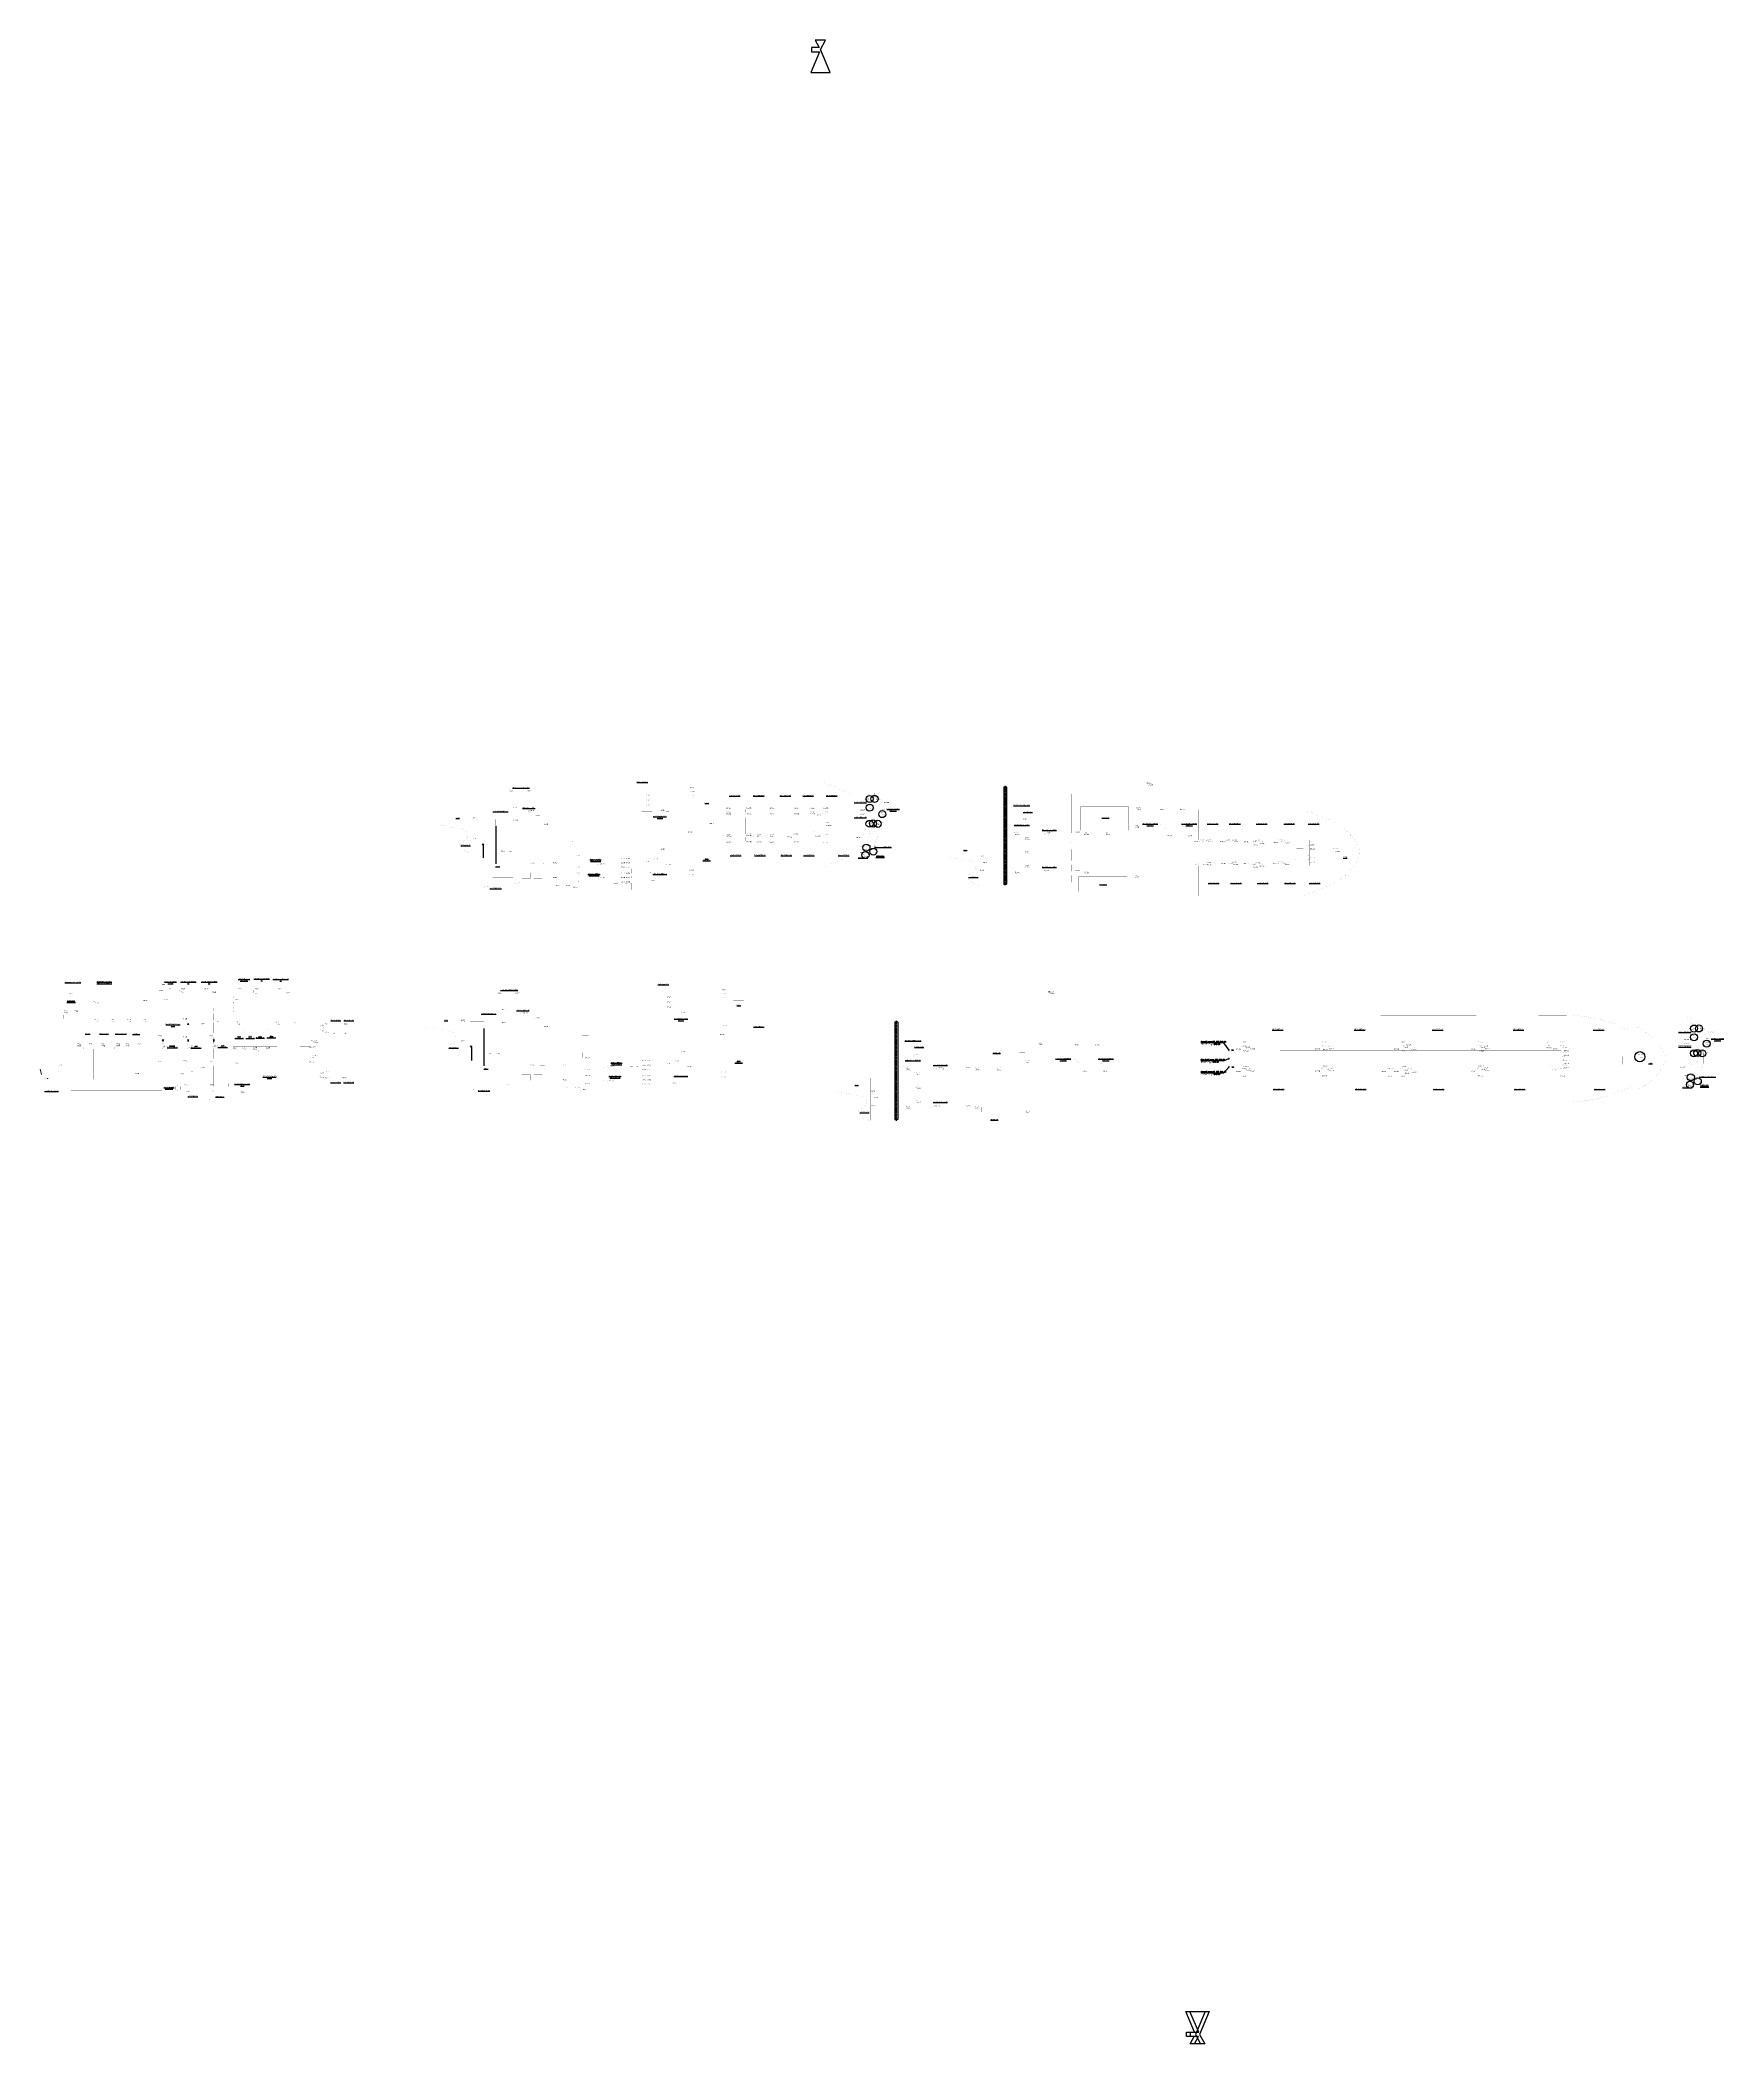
# Model space of a CAD drawing. Extents: x 136597 to 314487, y 107362 to 235283.
# Drawn here: x 136597 to 155442, y 107362 to 129787 of the extents above; entities outside this region: 1.
import ezdxf
from ezdxf.enums import TextEntityAlignment as Align

# ---------------------------------------------------------------- set-up
doc = ezdxf.new("R2010")
doc.units = 0
doc.header["$MEASUREMENT"] = 0
doc.linetypes.add('CENTER1', pattern=[17.7, 15, -1, 0.7, -1])
doc.linetypes.add('DASHED', pattern=[19.05, 12.7, -6.35])
doc.layers.get('0').update_dxf_attribs({"linetype": 'CONTINUOUS'})
for name, color, linetype in [('0-MY', 7, 'CONTINUOUS'), ('102textc', 7, 'CONTINUOUS'), ('501texte', 4, 'CONTINUOUS'), ('Ballast', 80, 'CONTINUOUS'), ('Bilge - Ballast', 233, 'CONTINUOUS'), ('CENTER1', 3, 'CENTER1'), ('LAYER01', 7, 'CONTINUOUS'), ('Omriss tanker Bilge', 132, 'CONTINUOUS'), ('Omriss tanker etc ballast', 180, 'CONTINUOUS'), ('Omriss tanker Fuel', 240, 'CONTINUOUS'), ('Suction C', 201, 'CONTINUOUS'), ('Symboler', 42, 'CONTINUOUS'), ('TEKST', 7, 'CONTINUOUS'), ('text-chinese', 4, 'CONTINUOUS'), ('text-english', 7, 'CONTINUOUS')]:
    doc.layers.add(name, color=color, linetype=linetype)
for name, color, linetype, lineweight in [('A-BALLA.PIPE', 200, 'CONTINUOUS', 50), ('EQUIP', 140, 'CONTINUOUS', 20), ('VALVE', 40, 'CONTINUOUS', 20)]:
    doc.layers.add(name, color=color, linetype=linetype, lineweight=lineweight)
doc.layers.add('Bilge', color=50, linetype='CONTINUOUS', plot=False)
doc.layers.add('FIFI', color=10, linetype='CONTINUOUS', plot=False)
doc.styles.add('ARIAL', font='ARIAL.TTF', dxfattribs={"height": 12})
doc.styles.add('hzsame', font='romans.shx', dxfattribs={"width": 0.8, "height": 3, "bigfont": 'hzsame.shx'})
doc.styles.add('ROMANT', font='romanc.shx', dxfattribs={"width": 0.8, "height": 150})

# ---------------------------------------------------------------- blocks, each defined once
blk = doc.blocks.new('reduce')
for p, q in [((0, 0), (3, 1.7)), ((0, 0), (3, -1.7)), ((3, 1.7), (3, -1.7))]:
    blk.add_line(p, q)
blk = doc.blocks.new('Ejector')
at = {"layer": 'LAYER01', "color": 7, "linetype": 'Continuous'}
blk.add_lwpolyline([(-364, -58), (-364, 58), (-282, 13), (-282, 100), (-232, 100), (-232, 10), (0, 108), (0, -108), (-257, 0)], close=True, dxfattribs=at)
blk = doc.blocks.new('SEA MAIN')
at = {"color": 8, "lineweight": 30}
for p, q in [((11147.9, 3705.2), (11147.9, 3463.6)), ((11155.3, 3705.2), (11155.3, 3463.6))]:
    blk.add_line(p, q, dxfattribs=at)
at = {"layer": '102textc'}
for points in [[(11147.9, 3705.2), (11148.5, 3705.7), (11149.7, 3706.6), (11150.9, 3705.7), (11151.6, 3705.2)], [(11147.9, 3705.2), (11148.5, 3704.8), (11149.7, 3703.8), (11150.9, 3704.8), (11151.6, 3705.2)], [(11155.3, 3705.2), (11154.6, 3705.7), (11153.4, 3706.6), (11152.2, 3705.7), (11151.6, 3705.2)], [(11147.9, 3463.6), (11148.5, 3464.1), (11149.7, 3465), (11150.9, 3464.1), (11151.6, 3463.6)], [(11147.9, 3463.6), (11148.5, 3463.2), (11149.7, 3462.2), (11150.9, 3463.2), (11151.6, 3463.6)], [(11155.3, 3463.6), (11154.6, 3463.2), (11153.4, 3462.2), (11152.2, 3463.2), (11151.6, 3463.6)]]:
    blk.add_open_spline(points, degree=3, dxfattribs=at)
at = {"layer": 'CENTER1', "color": 1, "ltscale": 0.5}
blk.add_line((11151.6, 3708.5), (11151.6, 3460.2), dxfattribs=at)
blk = doc.blocks.new('ARROW')
h = blk.add_hatch(color=256)
h.paths.add_polyline_path([(10772.3, 3762.9), (10772.3, 3762.4), (10775.4, 3762.4)])
h.paths.add_polyline_path([(10775.4, 3762.4), (10772.3, 3762.4), (10772.3, 3761.8)])
for p, q in [((10772.3, 3762.4), (10772.3, 3762.9)), ((10772.3, 3762.9), (10775.4, 3762.4)), ((10775.4, 3762.4), (10772.3, 3762.4)), ((10772.3, 3762.4), (10772.3, 3761.8)), ((10772.3, 3761.8), (10775.4, 3762.4))]:
    blk.add_line(p, q)

msp = doc.modelspace()

# ---------------------------------------------------------------- linework, layer by layer
for p, q in [((149842, 118564), (149902, 118483)), ((149842, 118364), (149901, 118388)), ((149902, 118292), (149843, 118226))]:
    msp.add_line(p, q)
at = {"layer": '501texte', "color": 0}
for p, q in [((149842, 118564), (149588, 118564)), ((149842, 118364), (149588, 118364)), ((149842, 118226), (149588, 118226))]:
    msp.add_line(p, q, dxfattribs=at)
at = {"layer": 'A-BALLA.PIPE', "linetype": 'Continuous', "ltscale": 50}
for p, q in [((148991, 121470, 0), (148991, 121476, 0)), ((145252, 120934), (145252, 120934)), ((150645, 120620), (150645, 120620)), ((147892, 119133, 0), (147892, 119139, 0)), ((153493, 118316), (153493, 118316))]:
    msp.add_line(p, q, dxfattribs=at)
at = {"layer": 'Ballast', "linetype": 'Continuous', "const_width": 0.3}
for points in [[(143884, 121407), (142691, 121407), (142691, 121018), (142691, 121407)], [(143906, 121407), (144090, 121407), (144090, 121277), (144090, 121407)], [(149351, 121188), (149351, 121317), (148991, 121317), (148991, 121438), (148991, 121317), (149351, 121317)], [(144304, 121161), (144304, 121147)], [(147697, 120914), (147697, 121092), (147586, 121092), (147586, 121194), (147586, 121092), (147697, 121092)], [(148834, 121190), (148775, 121190)], [(148866, 121190), (148991, 121190), (148991, 121317), (148991, 121190)], [(149121, 121188), (149121, 121317)], [(149121, 121165), (149121, 121036)], [(149351, 121165), (149351, 121036)], [(142691, 120994), (142691, 120926)], [(142691, 120902), (142691, 120869)], [(147586, 121015), (147586, 121041), (147578, 121041), (147586, 121057), (147594, 121041), (147586, 121041)], [(147586, 121092), (147586, 121080)], [(147613, 120862), (147613, 120907)], [(147697, 120899), (147697, 120795)], [(147835, 120907), (147815, 120907), (147800, 120915), (147800, 120898), (147815, 120907)], [(147892, 120907), (147911, 120907), (147926, 120915), (147926, 120898), (147911, 120907)], [(148182, 120907), (147933, 120907), (147926, 120907)], [(148204, 120907), (148247, 120907)], [(148486, 120907), (148279, 120907)], [(148356, 120944), (148356, 120907)], [(148518, 120907), (148839, 120907)], [(148839, 120996), (148839, 121090), (148775, 121090), (148839, 121090)], [(149121, 120987), (149121, 120846)], [(149147, 121002), (149208, 120955), (149208, 120893), (149208, 120955)], [(149208, 120871), (149208, 120788)], [(149351, 120987), (149351, 120846)], [(149377, 121002), (149438, 120956), (149438, 120893), (149438, 120956)], [(147372, 120788), (147297, 120788), (147297, 120480), (147297, 120788), (147372, 120788)], [(147424, 120788), (150770, 120788)], [(147613, 120707), (147613, 120830)], [(147613, 120675), (147613, 120550)], [(147697, 120780), (147697, 120604)], [(149438, 120868), (149438, 120795)], [(149438, 120780), (149438, 120596)], [(149607, 120847), (149607, 120834)], [(149607, 120802), (149607, 120788)], [(149643, 120847), (149643, 120834)], [(149643, 120802), (149643, 120788)], [(149900, 120847), (149900, 120834)], [(149900, 120802), (149900, 120788)], [(149936, 120847), (149936, 120834)], [(149936, 120802), (149936, 120788)], [(150157, 120847), (150157, 120834)], [(150157, 120802), (150157, 120788)], [(150194, 120847), (150194, 120834)], [(150194, 120802), (150194, 120788)], [(150231, 120802), (150231, 120788)], [(150483, 120847), (150483, 120834)], [(150483, 120802), (150483, 120788)], [(150520, 120847), (150520, 120834)], [(150520, 120802), (150520, 120788)], [(150770, 120740), (150658, 120740), (150658, 120788), (150658, 120740)], [(151051, 120715), (150893, 120715), (150893, 120630), (150674, 120630), (150674, 120596), (150674, 120630), (150893, 120630), (150893, 120715)], [(150802, 120788), (150827, 120788)], [(150802, 120740), (150827, 120740)], [(151083, 120715), (151108, 120715)], [(147112, 120641), (147090, 120641), (147090, 120519), (147090, 120641)], [(147147, 120569), (147112, 120569), (147147, 120569)], [(147135, 120641), (147297, 120641)], [(147135, 120480), (147297, 120480)], [(147169, 120569), (147230, 120569)], [(147470, 120477), (147415, 120477)], [(147502, 120477), (147766, 120477)], [(147613, 120596), (150770, 120596)], [(147613, 120518), (147613, 120477)], [(147697, 120589), (147697, 120477)], [(147800, 120477), (147781, 120477), (147766, 120486), (147766, 120469), (147781, 120477)], [(147858, 120477), (147877, 120477), (147892, 120486), (147892, 120469), (147877, 120477)], [(148182, 120477), (147892, 120477)], [(148204, 120477), (148248, 120477)], [(148839, 120477), (148280, 120477)], [(148354, 120477), (148354, 120423)], [(148839, 120437), (148839, 120596)], [(149607, 120584), (149607, 120596)], [(149607, 120552), (149607, 120539)], [(149643, 120584), (149643, 120596)], [(149643, 120552), (149643, 120539)], [(149900, 120588), (149900, 120596)], [(149900, 120556), (149900, 120542)], [(149936, 120588), (149936, 120596)], [(149936, 120556), (149936, 120542)], [(150157, 120584), (150157, 120596)], [(150157, 120552), (150157, 120539)], [(150194, 120584), (150194, 120596)], [(150194, 120552), (150194, 120539)], [(150231, 120584), (150231, 120596)], [(150231, 120552), (150231, 120539)], [(150483, 120588), (150483, 120596)], [(150483, 120556), (150483, 120542)], [(150520, 120588), (150520, 120597)], [(150520, 120556), (150520, 120542)], [(150770, 120644), (150622, 120644), (150622, 120596), (150622, 120644)], [(150802, 120644), (150827, 120644)], [(150802, 120596), (150827, 120596)], [(148839, 120405), (148839, 120345), (148766, 120345), (148839, 120345), (148839, 120405)], [(144242, 119144), (142799, 119144), (142799, 118754), (142799, 119144)], [(144264, 119144), (144448, 119144), (144448, 119013), (144448, 119144)], [(148399, 118556), (148399, 118685), (147892, 118685), (147892, 119101), (147892, 118685), (148399, 118685)], [(142799, 118730), (142799, 118662)], [(142799, 118638), (142799, 118606)], [(147768, 118558), (147892, 118558), (147892, 118685), (147892, 118558)], [(148169, 118556), (148169, 118685)], [(146368, 118383), (146368, 118409), (146360, 118409), (146368, 118425), (146376, 118409), (146368, 118409)], [(146479, 118282), (146479, 118460), (146368, 118460), (146368, 118562), (146368, 118460), (146479, 118460)], [(146368, 118460), (146368, 118448)], [(147736, 118558), (147557, 118558)], [(147621, 118364), (147621, 118457), (147557, 118457), (147621, 118457)], [(148169, 118533), (148169, 118404)], [(148399, 118533), (148399, 118404)], [(149917, 118483), (153619, 118483)], [(150086, 118543), (150086, 118529)], [(150086, 118497), (150086, 118483)], [(150123, 118543), (150123, 118529)], [(150123, 118497), (150123, 118483)], [(150972, 118543), (150972, 118529)], [(150972, 118497), (150972, 118483)], [(151009, 118543), (151009, 118529)], [(151009, 118497), (151009, 118483)], [(151858, 118543), (151858, 118529)], [(151858, 118497), (151858, 118483)], [(151895, 118543), (151895, 118529)], [(151895, 118497), (151895, 118483)], [(151932, 118497), (151932, 118483)], [(152716, 118543), (152716, 118529)], [(152716, 118497), (152716, 118483)], [(152753, 118543), (152753, 118529)], [(152753, 118497), (152753, 118483)], [(153619, 118436), (153507, 118436), (153507, 118483), (153507, 118436)], [(154469, 118410), (154311, 118410), (154311, 118325), (153523, 118325), (153523, 118292), (153523, 118325), (154311, 118325), (154311, 118410)], [(153651, 118483), (153676, 118483)], [(153651, 118436), (153676, 118436)], [(154501, 118410), (154526, 118410)], [(146395, 118230), (146395, 118275)], [(146395, 118075), (146395, 118198)], [(146479, 118267), (146479, 118163)], [(146617, 118275), (146598, 118275), (146583, 118283), (146583, 118266), (146598, 118275)], [(146674, 118275), (146693, 118275), (146708, 118283), (146708, 118266), (146693, 118275)], [(146964, 118275), (146715, 118275), (146708, 118275)], [(146986, 118275), (147029, 118275)], [(147268, 118275), (147061, 118275)], [(147138, 118312), (147138, 118275)], [(147300, 118275), (147621, 118275)], [(148169, 118355), (148169, 118214)], [(148195, 118370), (148256, 118323), (148256, 118261), (148256, 118323)], [(148256, 118239), (148256, 118156)], [(148399, 118355), (148399, 118214)], [(148425, 118370), (148486, 118324), (148486, 118261), (148486, 118324)], [(148486, 118236), (148486, 118163)], [(149918, 118292), (153619, 118292)], [(150086, 118280), (150086, 118292)], [(150086, 118248), (150086, 118234)], [(150123, 118280), (150123, 118292)], [(150123, 118248), (150123, 118234)], [(150972, 118284), (150972, 118292)], [(150972, 118252), (150972, 118238)], [(151009, 118284), (151009, 118292)], [(151009, 118252), (151009, 118238)], [(151858, 118280), (151858, 118292)], [(151858, 118248), (151858, 118234)], [(151895, 118280), (151895, 118292)], [(151895, 118248), (151895, 118234)], [(151932, 118280), (151932, 118292)], [(151932, 118248), (151932, 118234)], [(152716, 118284), (152716, 118292)], [(152716, 118252), (152716, 118238)], [(152753, 118284), (152753, 118292)], [(152753, 118252), (152753, 118238)], [(153619, 118340), (153470, 118340), (153470, 118292), (153470, 118340)], [(153651, 118340), (153676, 118340)], [(153651, 118292), (153676, 118292)], [(145895, 118009), (145872, 118009), (145872, 117887), (145872, 118009)], [(145917, 118009), (146079, 118009)], [(146154, 118156), (146079, 118156), (146079, 117848), (146079, 118156), (146154, 118156)], [(146206, 118156), (148890, 118156)], [(146395, 118043), (146395, 117918)], [(146395, 117964), (148899, 117964)], [(146479, 118148), (146479, 117972)], [(146479, 117957), (146479, 117845)], [(147621, 117805), (147621, 117964)], [(148486, 118148), (148486, 117964)], [(145929, 117937), (145895, 117937), (145929, 117937)], [(145917, 117848), (146079, 117848)], [(145951, 117937), (146012, 117937)], [(146252, 117845), (146197, 117845)], [(146284, 117845), (146548, 117845)], [(146395, 117886), (146395, 117845)], [(146583, 117845), (146563, 117845), (146548, 117854), (146548, 117837), (146563, 117845)], [(146640, 117845), (146659, 117845), (146674, 117854), (146674, 117837), (146659, 117845)], [(146964, 117845), (146674, 117845)], [(146986, 117845), (147030, 117845)], [(147621, 117845), (147062, 117845)], [(147137, 117845), (147137, 117791)], [(147621, 117773), (147621, 117713), (147548, 117713), (147621, 117713), (147621, 117773)]]:
    msp.add_lwpolyline(points, close=True, dxfattribs=at)
at = {"layer": 'Ballast', "linetype": 'Continuous', "const_width": 0.3, "elevation": 0}
for points in [[(148991, 121350), (148137, 121350), (148137, 120914), (148137, 121350)], [(147470, 120907), (147415, 120907)], [(147502, 120907), (147800, 120907)], [(148137, 121030), (148245, 121030)], [(148137, 120796), (148138, 120899)], [(148137, 120781), (148137, 120603)], [(148137, 120588), (148137, 120485)], [(148137, 120470), (148137, 120362), (148219, 120362), (148137, 120362)], [(147892, 118875), (146919, 118875), (146919, 118282), (146919, 118875)], [(146252, 118275), (146197, 118275)], [(146284, 118275), (146583, 118275)], [(146919, 118398), (147028, 118398)], [(146919, 118164), (146920, 118267)], [(146919, 118149), (146919, 117971)], [(146919, 117956), (146919, 117853)], [(146919, 117838), (146919, 117730), (147001, 117730), (146919, 117730)]]:
    msp.add_lwpolyline(points, close=True, dxfattribs=at)
at = {"layer": 'Ballast', "linetype": 'Continuous', "elevation": 0}
for points in [[(148990, 121453, 0.03, 0.03, 0), (148975, 121453, 0.03, 0.03, 0), (148975, 121444, 0.03, 0.03, -0.884677), (148975, 121465, 0.03, 0.03, 0), (148975, 121456, 0.03, 0.03, 0), (148990, 121456, 0.03, 0.03, 0), (148982, 121470, 0, 0, 0), (149000, 121470, 0.03, 0.03, 0), (148991, 121454, 0.03, 0.03, 0), (149000, 121438, 0, 0, 0), (148982, 121438, 0.03, 0.03, 0)], [(147485, 120907, 0.03, 0.03, 0), (147485, 120923, 0.03, 0.03, 0), (147475, 120923, 0.03, 0.03, -0.884677), (147497, 120923, 0.03, 0.03, 0), (147487, 120923, 0.03, 0.03, 0), (147487, 120907, 0.03, 0.03, 0), (147502, 120915, 0, 0, 0), (147502, 120898, 0.03, 0.03, 0), (147486, 120907, 0.03, 0.03, 0), (147470, 120898, 0, 0, 0), (147470, 120915, 0.03, 0.03, 0)], [(148262, 120907, 0.03, 0.03, 0), (148262, 120923, 0.03, 0.03, 0), (148252, 120923, 0.03, 0.03, -0.884677), (148273, 120923, 0.03, 0.03, 0), (148264, 120923, 0.03, 0.03, 0), (148264, 120907, 0.03, 0.03, 0), (148279, 120915, 0, 0, 0), (148279, 120898, 0.03, 0.03, 0), (148263, 120907, 0.03, 0.03, 0), (148247, 120898, 0, 0, 0), (148247, 120915, 0.03, 0.03, 0)], [(147892, 119116, 0.03, 0.03, 0), (147876, 119116, 0.03, 0.03, 0), (147876, 119106, 0.03, 0.03, -0.884677), (147876, 119128, 0.03, 0.03, 0), (147876, 119118, 0.03, 0.03, 0), (147892, 119118, 0.03, 0.03, 0), (147884, 119133, 0, 0, 0), (147901, 119133, 0.03, 0.03, 0), (147892, 119117, 0.03, 0.03, 0), (147901, 119101, 0, 0, 0), (147884, 119101, 0.03, 0.03, 0)], [(146267, 118275, 0.03, 0.03, 0), (146267, 118291, 0.03, 0.03, 0), (146258, 118291, 0.03, 0.03, -0.884677), (146279, 118291, 0.03, 0.03, 0), (146269, 118291, 0.03, 0.03, 0), (146269, 118275, 0.03, 0.03, 0), (146284, 118283, 0, 0, 0), (146284, 118266, 0.03, 0.03, 0), (146268, 118275, 0.03, 0.03, 0), (146252, 118266, 0, 0, 0), (146252, 118283, 0.03, 0.03, 0)], [(147044, 118275, 0.03, 0.03, 0), (147044, 118291, 0.03, 0.03, 0), (147034, 118291, 0.03, 0.03, -0.884677), (147056, 118291, 0.03, 0.03, 0), (147046, 118291, 0.03, 0.03, 0), (147046, 118275, 0.03, 0.03, 0), (147061, 118283, 0, 0, 0), (147061, 118266, 0.03, 0.03, 0), (147045, 118275, 0.03, 0.03, 0), (147029, 118266, 0, 0, 0), (147029, 118283, 0.03, 0.03, 0)]]:
    msp.add_lwpolyline(points, format="xyseb", close=True, dxfattribs=at)
at = {"layer": 'Ballast', "linetype": 'Continuous'}
for points in [[(144267, 121129, 0.03, 0.03, 0), (144251, 121129, 0.03, 0.03, 0), (144251, 121119, 0.03, 0.03, -0.884677), (144251, 121141, 0.03, 0.03, 0), (144251, 121131, 0.03, 0.03, 0), (144267, 121131, 0.03, 0.03, 0), (144259, 121146, 0, 0, 0), (144276, 121146, 0.03, 0.03, 0), (144267, 121130, 0.03, 0.03, 0), (144276, 121114, 0, 0, 0), (144259, 121114, 0.03, 0.03, 0)], [(144495, 121129, 0.03, 0.03, 0), (144480, 121129, 0.03, 0.03, 0), (144480, 121119, 0.03, 0.03, -0.884677), (144480, 121141, 0.03, 0.03, 0), (144480, 121131, 0.03, 0.03, 0), (144495, 121131, 0.03, 0.03, 0), (144487, 121146, 0, 0, 0), (144505, 121146, 0.03, 0.03, 0), (144496, 121130, 0.03, 0.03, 0), (144505, 121114, 0, 0, 0), (144487, 121114, 0.03, 0.03, 0)], [(144752, 121129, 0.03, 0.03, 0), (144736, 121129, 0.03, 0.03, 0), (144736, 121119, 0.03, 0.03, -0.884677), (144736, 121141, 0.03, 0.03, 0), (144736, 121131, 0.03, 0.03, 0), (144752, 121131, 0.03, 0.03, 0), (144744, 121146, 0, 0, 0), (144761, 121146, 0.03, 0.03, 0), (144752, 121130, 0.03, 0.03, 0), (144761, 121114, 0, 0, 0), (144744, 121114, 0.03, 0.03, 0)], [(145023, 121129, 0.03, 0.03, 0), (145007, 121129, 0.03, 0.03, 0), (145007, 121119, 0.03, 0.03, -0.884677), (145007, 121141, 0.03, 0.03, 0), (145007, 121131, 0.03, 0.03, 0), (145023, 121131, 0.03, 0.03, 0), (145015, 121146, 0, 0, 0), (145032, 121146, 0.03, 0.03, 0), (145023, 121130, 0.03, 0.03, 0), (145032, 121114, 0, 0, 0), (145015, 121114, 0.03, 0.03, 0)], [(145206, 121129, 0.03, 0.03, 0), (145191, 121129, 0.03, 0.03, 0), (145191, 121119, 0.03, 0.03, -0.884677), (145191, 121141, 0.03, 0.03, 0), (145191, 121131, 0.03, 0.03, 0), (145206, 121131, 0.03, 0.03, 0), (145198, 121146, 0, 0, 0), (145216, 121146, 0.03, 0.03, 0), (145207, 121130, 0.03, 0.03, 0), (145216, 121114, 0, 0, 0), (145198, 121114, 0.03, 0.03, 0)], [(145358, 121129, 0.03, 0.03, 0), (145343, 121129, 0.03, 0.03, 0), (145343, 121120, 0.03, 0.03, -0.884677), (145343, 121141, 0.03, 0.03, 0), (145343, 121131, 0.03, 0.03, 0), (145358, 121131, 0.03, 0.03, 0), (145350, 121146, 0, 0, 0), (145367, 121146, 0.03, 0.03, 0), (145359, 121130, 0.03, 0.03, 0), (145367, 121114, 0, 0, 0), (145350, 121114, 0.03, 0.03, 0)], [(145864, 121198, 0.03, 0.03, 0), (145864, 121213, 0.03, 0.03, 0), (145854, 121213, 0.03, 0.03, -0.884677), (145876, 121213, 0.03, 0.03, 0), (145866, 121213, 0.03, 0.03, 0), (145866, 121198, 0.03, 0.03, 0), (145881, 121206, 0, 0, 0), (145881, 121188, 0.03, 0.03, 0), (145865, 121197, 0.03, 0.03, 0), (145849, 121188, 0, 0, 0), (145849, 121206, 0.03, 0.03, 0)], [(145902, 121300, 0.03, 0.03, 0), (145887, 121300, 0.03, 0.03, 0), (145887, 121291, 0.03, 0.03, -0.884677), (145887, 121312, 0.03, 0.03, 0), (145887, 121303, 0.03, 0.03, 0), (145902, 121303, 0.03, 0.03, 0), (145894, 121318, 0, 0, 0), (145912, 121318, 0.03, 0.03, 0), (145903, 121302, 0.03, 0.03, 0), (145912, 121285, 0, 0, 0), (145894, 121285, 0.03, 0.03, 0)], [(145936, 121300, 0.03, 0.03, 0), (145920, 121300, 0.03, 0.03, 0), (145920, 121291, 0.03, 0.03, -0.884677), (145920, 121312, 0.03, 0.03, 0), (145920, 121303, 0.03, 0.03, 0), (145936, 121303, 0.03, 0.03, 0), (145928, 121318, 0, 0, 0), (145945, 121318, 0.03, 0.03, 0), (145936, 121302, 0.03, 0.03, 0), (145945, 121285, 0, 0, 0), (145928, 121285, 0.03, 0.03, 0)], [(145996, 121125, 0.03, 0.03, 0), (145981, 121125, 0.03, 0.03, 0), (145981, 121116, 0.03, 0.03, -0.884677), (145981, 121137, 0.03, 0.03, 0), (145981, 121128, 0.03, 0.03, 0), (145996, 121128, 0.03, 0.03, 0), (145988, 121142, 0, 0, 0), (146005, 121142, 0.03, 0.03, 0), (145997, 121126, 0.03, 0.03, 0), (146005, 121110, 0, 0, 0), (145988, 121110, 0.03, 0.03, 0)], [(148849, 121190, 0.03, 0.03, 0), (148849, 121206, 0.03, 0.03, 0), (148840, 121206, 0.03, 0.03, -0.884677), (148861, 121206, 0.03, 0.03, 0), (148851, 121206, 0.03, 0.03, 0), (148851, 121190, 0.03, 0.03, 0), (148866, 121198, 0, 0, 0), (148866, 121181, 0.03, 0.03, 0), (148850, 121190, 0.03, 0.03, 0), (148834, 121181, 0, 0, 0), (148834, 121198, 0.03, 0.03, 0)], [(144267, 120880, 0.03, 0.03, 0), (144251, 120880, 0.03, 0.03, 0), (144251, 120870, 0.03, 0.03, -0.884677), (144251, 120892, 0.03, 0.03, 0), (144251, 120882, 0.03, 0.03, 0), (144267, 120882, 0.03, 0.03, 0), (144259, 120897, 0, 0, 0), (144276, 120897, 0.03, 0.03, 0), (144267, 120881, 0.03, 0.03, 0), (144276, 120865, 0, 0, 0), (144259, 120865, 0.03, 0.03, 0)], [(144495, 120884, 0.03, 0.03, 0), (144480, 120884, 0.03, 0.03, 0), (144480, 120874, 0.03, 0.03, -0.884677), (144480, 120895, 0.03, 0.03, 0), (144480, 120886, 0.03, 0.03, 0), (144495, 120886, 0.03, 0.03, 0), (144487, 120901, 0, 0, 0), (144505, 120901, 0.03, 0.03, 0), (144496, 120885, 0.03, 0.03, 0), (144505, 120869, 0, 0, 0), (144487, 120869, 0.03, 0.03, 0)], [(144607, 120880, 0.03, 0.03, 0), (144591, 120880, 0.03, 0.03, 0), (144591, 120870, 0.03, 0.03, -0.884677), (144591, 120892, 0.03, 0.03, 0), (144591, 120882, 0.03, 0.03, 0), (144607, 120882, 0.03, 0.03, 0), (144599, 120897, 0, 0, 0), (144616, 120897, 0.03, 0.03, 0), (144608, 120881, 0.03, 0.03, 0), (144616, 120865, 0, 0, 0), (144599, 120865, 0.03, 0.03, 0)], [(144752, 120880, 0.03, 0.03, 0), (144736, 120880, 0.03, 0.03, 0), (144736, 120870, 0.03, 0.03, -0.884677), (144736, 120892, 0.03, 0.03, 0), (144736, 120882, 0.03, 0.03, 0), (144752, 120882, 0.03, 0.03, 0), (144744, 120897, 0, 0, 0), (144761, 120897, 0.03, 0.03, 0), (144752, 120881, 0.03, 0.03, 0), (144761, 120865, 0, 0, 0), (144744, 120865, 0.03, 0.03, 0)], [(145023, 120884, 0.03, 0.03, 0), (145007, 120884, 0.03, 0.03, 0), (145007, 120874, 0.03, 0.03, -0.884677), (145007, 120895, 0.03, 0.03, 0), (145007, 120886, 0.03, 0.03, 0), (145023, 120886, 0.03, 0.03, 0), (145015, 120901, 0, 0, 0), (145032, 120901, 0.03, 0.03, 0), (145023, 120885, 0.03, 0.03, 0), (145032, 120869, 0, 0, 0), (145015, 120869, 0.03, 0.03, 0)], [(145358, 120879, 0.03, 0.03, 0), (145343, 120879, 0.03, 0.03, 0), (145343, 120869, 0.03, 0.03, -0.884677), (145343, 120891, 0.03, 0.03, 0), (145343, 120881, 0.03, 0.03, 0), (145358, 120881, 0.03, 0.03, 0), (145350, 120896, 0, 0, 0), (145367, 120896, 0.03, 0.03, 0), (145359, 120880, 0.03, 0.03, 0), (145367, 120864, 0, 0, 0), (145350, 120864, 0.03, 0.03, 0)], [(145379, 121006, 0.03, 0.03, 0), (145379, 121022, 0.03, 0.03, 0), (145369, 121022, 0.03, 0.03, -0.884677), (145391, 121022, 0.03, 0.03, 0), (145381, 121022, 0.03, 0.03, 0), (145381, 121006, 0.03, 0.03, 0), (145396, 121014, 0, 0, 0), (145396, 120997, 0.03, 0.03, 0), (145380, 121006, 0.03, 0.03, 0), (145364, 120997, 0, 0, 0), (145364, 121014, 0.03, 0.03, 0)], [(145906, 121013, 0.03, 0.03, 0), (145890, 121013, 0.03, 0.03, 0), (145890, 121004, 0.03, 0.03, -0.884677), (145890, 121025, 0.03, 0.03, 0), (145890, 121016, 0.03, 0.03, 0), (145906, 121016, 0.03, 0.03, 0), (145898, 121030, 0, 0, 0), (145915, 121030, 0.03, 0.03, 0), (145906, 121014, 0.03, 0.03, 0), (145915, 120998, 0, 0, 0), (145898, 120998, 0.03, 0.03, 0)], [(145936, 121013, 0.03, 0.03, 0), (145920, 121013, 0.03, 0.03, 0), (145920, 121004, 0.03, 0.03, -0.884677), (145920, 121025, 0.03, 0.03, 0), (145920, 121016, 0.03, 0.03, 0), (145936, 121016, 0.03, 0.03, 0), (145928, 121030, 0, 0, 0), (145945, 121030, 0.03, 0.03, 0), (145936, 121014, 0.03, 0.03, 0), (145945, 120998, 0, 0, 0), (145928, 120998, 0.03, 0.03, 0)], [(145966, 121013, 0.03, 0.03, 0), (145950, 121013, 0.03, 0.03, 0), (145950, 121004, 0.03, 0.03, -0.884677), (145950, 121025, 0.03, 0.03, 0), (145950, 121016, 0.03, 0.03, 0), (145966, 121016, 0.03, 0.03, 0), (145958, 121030, 0, 0, 0), (145975, 121030, 0.03, 0.03, 0), (145966, 121014, 0.03, 0.03, 0), (145975, 120998, 0, 0, 0), (145958, 120998, 0.03, 0.03, 0)], [(148501, 120907, 0.03, 0.03, 0), (148501, 120923, 0.03, 0.03, 0), (148491, 120923, 0.03, 0.03, -0.884677), (148513, 120923, 0.03, 0.03, 0), (148503, 120923, 0.03, 0.03, 0), (148503, 120907, 0.03, 0.03, 0), (148518, 120915, 0, 0, 0), (148518, 120898, 0.03, 0.03, 0), (148502, 120907, 0.03, 0.03, 0), (148486, 120898, 0, 0, 0), (148486, 120915, 0.03, 0.03, 0)], [(148838, 120979, 0.03, 0.03, 0), (148822, 120979, 0.03, 0.03, 0), (148822, 120969, 0.03, 0.03, -0.884677), (148822, 120991, 0.03, 0.03, 0), (148822, 120981, 0.03, 0.03, 0), (148838, 120981, 0.03, 0.03, 0), (148830, 120996, 0, 0, 0), (148847, 120996, 0.03, 0.03, 0), (148839, 120980, 0.03, 0.03, 0), (148847, 120964, 0, 0, 0), (148830, 120964, 0.03, 0.03, 0)], [(145837, 120670, 0.03, 0.03, 0), (145837, 120685, 0.03, 0.03, 0), (145827, 120685, 0.03, 0.03, -0.884677), (145849, 120685, 0.03, 0.03, 0), (145839, 120685, 0.03, 0.03, 0), (145839, 120670, 0.03, 0.03, 0), (145854, 120678, 0, 0, 0), (145854, 120660, 0.03, 0.03, 0), (145838, 120669, 0.03, 0.03, 0), (145822, 120660, 0, 0, 0), (145822, 120678, 0.03, 0.03, 0)], [(145843, 120745, 0.03, 0.03, 0), (145843, 120761, 0.03, 0.03, 0), (145834, 120761, 0.03, 0.03, -0.884677), (145855, 120761, 0.03, 0.03, 0), (145846, 120761, 0.03, 0.03, 0), (145846, 120745, 0.03, 0.03, 0), (145860, 120754, 0, 0, 0), (145860, 120736, 0.03, 0.03, 0), (145844, 120745, 0.03, 0.03, 0), (145828, 120736, 0, 0, 0), (145828, 120754, 0.03, 0.03, 0)], [(145930, 120703, 0.03, 0.03, 0), (145914, 120703, 0.03, 0.03, 0), (145914, 120693, 0.03, 0.03, -0.884677), (145914, 120715, 0.03, 0.03, 0), (145914, 120705, 0.03, 0.03, 0), (145930, 120705, 0.03, 0.03, 0), (145922, 120720, 0, 0, 0), (145939, 120720, 0.03, 0.03, 0), (145930, 120704, 0.03, 0.03, 0), (145939, 120688, 0, 0, 0), (145922, 120688, 0.03, 0.03, 0)], [(147613, 120845, 0.03, 0.03, 0), (147597, 120845, 0.03, 0.03, 0), (147597, 120835, 0.03, 0.03, -0.884677), (147597, 120857, 0.03, 0.03, 0), (147597, 120847, 0.03, 0.03, 0), (147613, 120847, 0.03, 0.03, 0), (147605, 120862, 0, 0, 0), (147622, 120862, 0.03, 0.03, 0), (147613, 120846, 0.03, 0.03, 0), (147622, 120830, 0, 0, 0), (147605, 120830, 0.03, 0.03, 0)], [(147613, 120689, 0.03, 0.03, 0), (147597, 120689, 0.03, 0.03, 0), (147597, 120680, 0.03, 0.03, -0.884677), (147597, 120701, 0.03, 0.03, 0), (147597, 120692, 0.03, 0.03, 0), (147613, 120692, 0.03, 0.03, 0), (147605, 120707, 0, 0, 0), (147622, 120707, 0.03, 0.03, 0), (147613, 120691, 0.03, 0.03, 0), (147622, 120675, 0, 0, 0), (147605, 120675, 0.03, 0.03, 0)], [(149606, 120816, 0.03, 0.03, 0), (149590, 120816, 0.03, 0.03, 0), (149590, 120807, 0.03, 0.03, -0.884677), (149590, 120828, 0.03, 0.03, 0), (149590, 120819, 0.03, 0.03, 0), (149606, 120819, 0.03, 0.03, 0), (149598, 120834, 0, 0, 0), (149615, 120834, 0.03, 0.03, 0), (149607, 120818, 0.03, 0.03, 0), (149615, 120802, 0, 0, 0), (149598, 120802, 0.03, 0.03, 0)], [(149643, 120816, 0.03, 0.03, 0), (149627, 120816, 0.03, 0.03, 0), (149627, 120807, 0.03, 0.03, -0.884677), (149627, 120828, 0.03, 0.03, 0), (149627, 120819, 0.03, 0.03, 0), (149643, 120819, 0.03, 0.03, 0), (149635, 120834, 0, 0, 0), (149652, 120834, 0.03, 0.03, 0), (149643, 120818, 0.03, 0.03, 0), (149652, 120802, 0, 0, 0), (149635, 120802, 0.03, 0.03, 0)], [(149899, 120816, 0.03, 0.03, 0), (149883, 120816, 0.03, 0.03, 0), (149883, 120807, 0.03, 0.03, -0.884677), (149883, 120828, 0.03, 0.03, 0), (149883, 120819, 0.03, 0.03, 0), (149899, 120819, 0.03, 0.03, 0), (149891, 120834, 0, 0, 0), (149908, 120834, 0.03, 0.03, 0), (149900, 120818, 0.03, 0.03, 0), (149908, 120802, 0, 0, 0), (149891, 120802, 0.03, 0.03, 0)], [(149936, 120816, 0.03, 0.03, 0), (149920, 120816, 0.03, 0.03, 0), (149920, 120807, 0.03, 0.03, -0.884677), (149920, 120828, 0.03, 0.03, 0), (149920, 120819, 0.03, 0.03, 0), (149936, 120819, 0.03, 0.03, 0), (149928, 120834, 0, 0, 0), (149945, 120834, 0.03, 0.03, 0), (149936, 120818, 0.03, 0.03, 0), (149945, 120802, 0, 0, 0), (149928, 120802, 0.03, 0.03, 0)], [(150157, 120816, 0.03, 0.03, 0), (150141, 120816, 0.03, 0.03, 0), (150141, 120807, 0.03, 0.03, -0.884677), (150141, 120828, 0.03, 0.03, 0), (150141, 120819, 0.03, 0.03, 0), (150157, 120819, 0.03, 0.03, 0), (150149, 120834, 0, 0, 0), (150166, 120834, 0.03, 0.03, 0), (150157, 120818, 0.03, 0.03, 0), (150166, 120802, 0, 0, 0), (150149, 120802, 0.03, 0.03, 0)], [(150194, 120816, 0.03, 0.03, 0), (150178, 120816, 0.03, 0.03, 0), (150178, 120807, 0.03, 0.03, -0.884677), (150178, 120828, 0.03, 0.03, 0), (150178, 120819, 0.03, 0.03, 0), (150194, 120819, 0.03, 0.03, 0), (150186, 120834, 0, 0, 0), (150203, 120834, 0.03, 0.03, 0), (150194, 120818, 0.03, 0.03, 0), (150203, 120802, 0, 0, 0), (150186, 120802, 0.03, 0.03, 0)], [(150231, 120816, 0.03, 0.03, 0), (150215, 120816, 0.03, 0.03, 0), (150215, 120807, 0.03, 0.03, -0.884677), (150215, 120828, 0.03, 0.03, 0), (150215, 120819, 0.03, 0.03, 0), (150231, 120819, 0.03, 0.03, 0), (150223, 120834, 0, 0, 0), (150240, 120834, 0.03, 0.03, 0), (150231, 120818, 0.03, 0.03, 0), (150240, 120802, 0, 0, 0), (150223, 120802, 0.03, 0.03, 0)], [(150482, 120816, 0.03, 0.03, 0), (150467, 120816, 0.03, 0.03, 0), (150467, 120807, 0.03, 0.03, -0.884677), (150467, 120828, 0.03, 0.03, 0), (150467, 120819, 0.03, 0.03, 0), (150482, 120819, 0.03, 0.03, 0), (150474, 120834, 0, 0, 0), (150492, 120834, 0.03, 0.03, 0), (150483, 120818, 0.03, 0.03, 0), (150492, 120802, 0, 0, 0), (150474, 120802, 0.03, 0.03, 0)], [(150519, 120816, 0.03, 0.03, 0), (150504, 120816, 0.03, 0.03, 0), (150504, 120807, 0.03, 0.03, -0.884677), (150504, 120828, 0.03, 0.03, 0), (150504, 120819, 0.03, 0.03, 0), (150519, 120819, 0.03, 0.03, 0), (150511, 120834, 0, 0, 0), (150529, 120834, 0.03, 0.03, 0), (150520, 120818, 0.03, 0.03, 0), (150529, 120802, 0, 0, 0), (150511, 120802, 0.03, 0.03, 0)], [(150785, 120788, 0.03, 0.03, 0), (150785, 120804, 0.03, 0.03, 0), (150776, 120804, 0.03, 0.03, -0.884677), (150797, 120804, 0.03, 0.03, 0), (150788, 120804, 0.03, 0.03, 0), (150788, 120788, 0.03, 0.03, 0), (150802, 120797, 0, 0, 0), (150802, 120779, 0.03, 0.03, 0), (150786, 120788, 0.03, 0.03, 0), (150770, 120779, 0, 0, 0), (150770, 120797, 0.03, 0.03, 0)], [(150785, 120741, 0.03, 0.03, 0), (150785, 120756, 0.03, 0.03, 0), (150776, 120756, 0.03, 0.03, -0.884677), (150797, 120756, 0.03, 0.03, 0), (150788, 120756, 0.03, 0.03, 0), (150788, 120741, 0.03, 0.03, 0), (150802, 120749, 0, 0, 0), (150802, 120731, 0.03, 0.03, 0), (150786, 120740, 0.03, 0.03, 0), (150770, 120731, 0, 0, 0), (150770, 120749, 0.03, 0.03, 0)], [(150785, 120645, 0.03, 0.03, 0), (150785, 120661, 0.03, 0.03, 0), (150776, 120661, 0.03, 0.03, -0.884677), (150797, 120661, 0.03, 0.03, 0), (150788, 120661, 0.03, 0.03, 0), (150788, 120645, 0.03, 0.03, 0), (150802, 120653, 0, 0, 0), (150802, 120636, 0.03, 0.03, 0), (150786, 120644, 0.03, 0.03, 0), (150770, 120636, 0, 0, 0), (150770, 120653, 0.03, 0.03, 0)], [(151066, 120715, 0.03, 0.03, 0), (151066, 120731, 0.03, 0.03, 0), (151056, 120731, 0.03, 0.03, -0.884677), (151078, 120731, 0.03, 0.03, 0), (151068, 120731, 0.03, 0.03, 0), (151068, 120715, 0.03, 0.03, 0), (151083, 120723, 0, 0, 0), (151083, 120706, 0.03, 0.03, 0), (151067, 120715, 0.03, 0.03, 0), (151051, 120706, 0, 0, 0), (151051, 120723, 0.03, 0.03, 0)], [(147485, 120478, 0.03, 0.03, 0), (147485, 120494, 0.03, 0.03, 0), (147475, 120494, 0.03, 0.03, -0.884677), (147497, 120494, 0.03, 0.03, 0), (147487, 120494, 0.03, 0.03, 0), (147487, 120478, 0.03, 0.03, 0), (147502, 120486, 0, 0, 0), (147502, 120469, 0.03, 0.03, 0), (147486, 120477, 0.03, 0.03, 0), (147470, 120469, 0, 0, 0), (147470, 120486, 0.03, 0.03, 0)], [(147613, 120533, 0.03, 0.03, 0), (147597, 120533, 0.03, 0.03, 0), (147597, 120523, 0.03, 0.03, -0.884677), (147597, 120545, 0.03, 0.03, 0), (147597, 120535, 0.03, 0.03, 0), (147613, 120535, 0.03, 0.03, 0), (147605, 120550, 0, 0, 0), (147622, 120550, 0.03, 0.03, 0), (147613, 120534, 0.03, 0.03, 0), (147622, 120518, 0, 0, 0), (147605, 120518, 0.03, 0.03, 0)], [(148263, 120478, 0.03, 0.03, 0), (148263, 120494, 0.03, 0.03, 0), (148253, 120494, 0.03, 0.03, -0.884677), (148275, 120494, 0.03, 0.03, 0), (148265, 120494, 0.03, 0.03, 0), (148265, 120478, 0.03, 0.03, 0), (148280, 120486, 0, 0, 0), (148280, 120469, 0.03, 0.03, 0), (148264, 120477, 0.03, 0.03, 0), (148248, 120469, 0, 0, 0), (148248, 120486, 0.03, 0.03, 0)], [(148838, 120420, 0.03, 0.03, 0), (148822, 120420, 0.03, 0.03, 0), (148822, 120410, 0.03, 0.03, -0.884677), (148822, 120432, 0.03, 0.03, 0), (148822, 120422, 0.03, 0.03, 0), (148838, 120422, 0.03, 0.03, 0), (148830, 120437, 0, 0, 0), (148847, 120437, 0.03, 0.03, 0), (148839, 120421, 0.03, 0.03, 0), (148847, 120405, 0, 0, 0), (148830, 120405, 0.03, 0.03, 0)], [(149606, 120567, 0.03, 0.03, 0), (149590, 120567, 0.03, 0.03, 0), (149590, 120558, 0.03, 0.03, -0.884677), (149590, 120579, 0.03, 0.03, 0), (149590, 120570, 0.03, 0.03, 0), (149606, 120570, 0.03, 0.03, 0), (149598, 120584, 0, 0, 0), (149615, 120584, 0.03, 0.03, 0), (149607, 120568, 0.03, 0.03, 0), (149615, 120552, 0, 0, 0), (149598, 120552, 0.03, 0.03, 0)], [(149643, 120567, 0.03, 0.03, 0), (149627, 120567, 0.03, 0.03, 0), (149627, 120558, 0.03, 0.03, -0.884677), (149627, 120579, 0.03, 0.03, 0), (149627, 120570, 0.03, 0.03, 0), (149643, 120570, 0.03, 0.03, 0), (149635, 120584, 0, 0, 0), (149652, 120584, 0.03, 0.03, 0), (149643, 120568, 0.03, 0.03, 0), (149652, 120552, 0, 0, 0), (149635, 120552, 0.03, 0.03, 0)], [(149899, 120571, 0.03, 0.03, 0), (149883, 120571, 0.03, 0.03, 0), (149883, 120561, 0.03, 0.03, -0.884677), (149883, 120583, 0.03, 0.03, 0), (149883, 120573, 0.03, 0.03, 0), (149899, 120573, 0.03, 0.03, 0), (149891, 120588, 0, 0, 0), (149908, 120588, 0.03, 0.03, 0), (149900, 120572, 0.03, 0.03, 0), (149908, 120556, 0, 0, 0), (149891, 120556, 0.03, 0.03, 0)], [(149936, 120571, 0.03, 0.03, 0), (149920, 120571, 0.03, 0.03, 0), (149920, 120561, 0.03, 0.03, -0.884677), (149920, 120583, 0.03, 0.03, 0), (149920, 120573, 0.03, 0.03, 0), (149936, 120573, 0.03, 0.03, 0), (149928, 120588, 0, 0, 0), (149945, 120588, 0.03, 0.03, 0), (149936, 120572, 0.03, 0.03, 0), (149945, 120556, 0, 0, 0), (149928, 120556, 0.03, 0.03, 0)], [(150157, 120567, 0.03, 0.03, 0), (150141, 120567, 0.03, 0.03, 0), (150141, 120558, 0.03, 0.03, -0.884677), (150141, 120579, 0.03, 0.03, 0), (150141, 120570, 0.03, 0.03, 0), (150157, 120570, 0.03, 0.03, 0), (150149, 120584, 0, 0, 0), (150166, 120584, 0.03, 0.03, 0), (150157, 120568, 0.03, 0.03, 0), (150166, 120552, 0, 0, 0), (150149, 120552, 0.03, 0.03, 0)], [(150194, 120567, 0.03, 0.03, 0), (150178, 120567, 0.03, 0.03, 0), (150178, 120558, 0.03, 0.03, -0.884677), (150178, 120579, 0.03, 0.03, 0), (150178, 120570, 0.03, 0.03, 0), (150194, 120570, 0.03, 0.03, 0), (150186, 120584, 0, 0, 0), (150203, 120584, 0.03, 0.03, 0), (150194, 120568, 0.03, 0.03, 0), (150203, 120552, 0, 0, 0), (150186, 120552, 0.03, 0.03, 0)], [(150231, 120567, 0.03, 0.03, 0), (150215, 120567, 0.03, 0.03, 0), (150215, 120558, 0.03, 0.03, -0.884677), (150215, 120579, 0.03, 0.03, 0), (150215, 120570, 0.03, 0.03, 0), (150231, 120570, 0.03, 0.03, 0), (150223, 120584, 0, 0, 0), (150240, 120584, 0.03, 0.03, 0), (150231, 120568, 0.03, 0.03, 0), (150240, 120552, 0, 0, 0), (150223, 120552, 0.03, 0.03, 0)], [(150482, 120571, 0.03, 0.03, 0), (150467, 120571, 0.03, 0.03, 0), (150467, 120561, 0.03, 0.03, -0.884677), (150467, 120583, 0.03, 0.03, 0), (150467, 120573, 0.03, 0.03, 0), (150482, 120573, 0.03, 0.03, 0), (150474, 120588, 0, 0, 0), (150492, 120588, 0.03, 0.03, 0), (150483, 120572, 0.03, 0.03, 0), (150492, 120556, 0, 0, 0), (150474, 120556, 0.03, 0.03, 0)], [(150519, 120571, 0.03, 0.03, 0), (150504, 120571, 0.03, 0.03, 0), (150504, 120561, 0.03, 0.03, -0.884677), (150504, 120583, 0.03, 0.03, 0), (150504, 120573, 0.03, 0.03, 0), (150519, 120573, 0.03, 0.03, 0), (150511, 120588, 0, 0, 0), (150529, 120588, 0.03, 0.03, 0), (150520, 120572, 0.03, 0.03, 0), (150529, 120556, 0, 0, 0), (150511, 120556, 0.03, 0.03, 0)], [(150785, 120597, 0.03, 0.03, 0), (150785, 120613, 0.03, 0.03, 0), (150776, 120613, 0.03, 0.03, -0.884677), (150797, 120613, 0.03, 0.03, 0), (150788, 120613, 0.03, 0.03, 0), (150788, 120597, 0.03, 0.03, 0), (150802, 120605, 0, 0, 0), (150802, 120588, 0.03, 0.03, 0), (150786, 120596, 0.03, 0.03, 0), (150770, 120588, 0, 0, 0), (150770, 120605, 0.03, 0.03, 0)], [(137200, 118805, 0.03, 0.03, 0), (137185, 118805, 0.03, 0.03, 0), (137185, 118796, 0.03, 0.03, -0.884677), (137185, 118817, 0.03, 0.03, 0), (137185, 118808, 0.03, 0.03, 0), (137200, 118808, 0.03, 0.03, 0), (137192, 118823, 0, 0, 0), (137209, 118823, 0.03, 0.03, 0), (137201, 118807, 0.03, 0.03, 0), (137209, 118790, 0, 0, 0), (137192, 118790, 0.03, 0.03, 0)], [(137381, 118805, 0.03, 0.03, 0), (137366, 118805, 0.03, 0.03, 0), (137366, 118796, 0.03, 0.03, -0.884677), (137366, 118817, 0.03, 0.03, 0), (137366, 118808, 0.03, 0.03, 0), (137381, 118808, 0.03, 0.03, 0), (137373, 118823, 0, 0, 0), (137391, 118823, 0.03, 0.03, 0), (137382, 118807, 0.03, 0.03, 0), (137391, 118790, 0, 0, 0), (137373, 118790, 0.03, 0.03, 0)], [(137562, 118805, 0.03, 0.03, 0), (137547, 118805, 0.03, 0.03, 0), (137547, 118796, 0.03, 0.03, -0.884677), (137547, 118817, 0.03, 0.03, 0), (137547, 118808, 0.03, 0.03, 0), (137562, 118808, 0.03, 0.03, 0), (137554, 118823, 0, 0, 0), (137572, 118823, 0.03, 0.03, 0), (137563, 118807, 0.03, 0.03, 0), (137572, 118790, 0, 0, 0), (137554, 118790, 0.03, 0.03, 0)], [(137743, 118805, 0.03, 0.03, 0), (137728, 118805, 0.03, 0.03, 0), (137728, 118796, 0.03, 0.03, -0.884677), (137728, 118817, 0.03, 0.03, 0), (137728, 118808, 0.03, 0.03, 0), (137743, 118808, 0.03, 0.03, 0), (137735, 118823, 0, 0, 0), (137753, 118823, 0.03, 0.03, 0), (137744, 118807, 0.03, 0.03, 0), (137753, 118790, 0, 0, 0), (137735, 118790, 0.03, 0.03, 0)], [(138780, 118779, 0.03, 0.03, 0), (138765, 118779, 0.03, 0.03, 0), (138765, 118769, 0.03, 0.03, -0.884677), (138765, 118790, 0.03, 0.03, 0), (138765, 118781, 0.03, 0.03, 0), (138780, 118781, 0.03, 0.03, 0), (138772, 118796, 0, 0, 0), (138790, 118796, 0.03, 0.03, 0), (138781, 118780, 0.03, 0.03, 0), (138790, 118764, 0, 0, 0), (138772, 118764, 0.03, 0.03, 0)], [(139226, 118779, 0.03, 0.03, 0), (139210, 118779, 0.03, 0.03, 0), (139210, 118769, 0.03, 0.03, -0.884677), (139210, 118790, 0.03, 0.03, 0), (139210, 118781, 0.03, 0.03, 0), (139226, 118781, 0.03, 0.03, 0), (139218, 118796, 0, 0, 0), (139235, 118796, 0.03, 0.03, 0), (139227, 118780, 0.03, 0.03, 0), (139235, 118764, 0, 0, 0), (139218, 118764, 0.03, 0.03, 0)], [(139711, 118757, 0.03, 0.03, 0), (139711, 118772, 0.03, 0.03, 0), (139702, 118772, 0.03, 0.03, -0.884677), (139723, 118772, 0.03, 0.03, 0), (139714, 118772, 0.03, 0.03, 0), (139714, 118757, 0.03, 0.03, 0), (139729, 118765, 0, 0, 0), (139729, 118748, 0.03, 0.03, 0), (139713, 118756, 0.03, 0.03, 0), (139697, 118748, 0, 0, 0), (139697, 118765, 0.03, 0.03, 0)], [(139711, 118702, 0.03, 0.03, 0), (139711, 118717, 0.03, 0.03, 0), (139702, 118717, 0.03, 0.03, -0.884677), (139723, 118717, 0.03, 0.03, 0), (139714, 118717, 0.03, 0.03, 0), (139714, 118702, 0.03, 0.03, 0), (139729, 118710, 0, 0, 0), (139729, 118692, 0.03, 0.03, 0), (139713, 118701, 0.03, 0.03, 0), (139697, 118692, 0, 0, 0), (139697, 118710, 0.03, 0.03, 0)], [(155090, 118628, 0.03, 0.03, 0), (155090, 118643, 0.03, 0.03, 0), (155081, 118643, 0.03, 0.03, -0.884677), (155102, 118643, 0.03, 0.03, 0), (155093, 118643, 0.03, 0.03, 0), (155093, 118628, 0.03, 0.03, 0), (155108, 118636, 0, 0, 0), (155108, 118618, 0.03, 0.03, 0), (155091, 118627, 0.03, 0.03, 0), (155075, 118618, 0, 0, 0), (155075, 118636, 0.03, 0.03, 0)], [(155129, 118731, 0.03, 0.03, 0), (155113, 118731, 0.03, 0.03, 0), (155113, 118721, 0.03, 0.03, -0.884677), (155113, 118743, 0.03, 0.03, 0), (155113, 118733, 0.03, 0.03, 0), (155129, 118733, 0.03, 0.03, 0), (155121, 118748, 0, 0, 0), (155138, 118748, 0.03, 0.03, 0), (155129, 118732, 0.03, 0.03, 0), (155138, 118716, 0, 0, 0), (155121, 118716, 0.03, 0.03, 0)], [(155162, 118731, 0.03, 0.03, 0), (155147, 118731, 0.03, 0.03, 0), (155147, 118721, 0.03, 0.03, -0.884677), (155147, 118743, 0.03, 0.03, 0), (155147, 118733, 0.03, 0.03, 0), (155162, 118733, 0.03, 0.03, 0), (155154, 118748, 0, 0, 0), (155172, 118748, 0.03, 0.03, 0), (155163, 118732, 0.03, 0.03, 0), (155172, 118716, 0, 0, 0), (155154, 118716, 0.03, 0.03, 0)], [(139641, 118580, 0.03, 0.03, 0), (139641, 118595, 0.03, 0.03, 0), (139631, 118595, 0.03, 0.03, -0.884677), (139653, 118595, 0.03, 0.03, 0), (139643, 118595, 0.03, 0.03, 0), (139643, 118580, 0.03, 0.03, 0), (139658, 118588, 0, 0, 0), (139658, 118570, 0.03, 0.03, 0), (139642, 118579, 0.03, 0.03, 0), (139626, 118570, 0, 0, 0), (139626, 118588, 0.03, 0.03, 0)], [(139641, 118418, 0.03, 0.03, 0), (139641, 118433, 0.03, 0.03, 0), (139632, 118433, 0.03, 0.03, -0.884677), (139653, 118433, 0.03, 0.03, 0), (139643, 118433, 0.03, 0.03, 0), (139643, 118418, 0.03, 0.03, 0), (139658, 118426, 0, 0, 0), (139658, 118409, 0.03, 0.03, 0), (139642, 118417, 0.03, 0.03, 0), (139626, 118409, 0, 0, 0), (139626, 118426, 0.03, 0.03, 0)], [(147751, 118558, 0.03, 0.03, 0), (147751, 118574, 0.03, 0.03, 0), (147741, 118574, 0.03, 0.03, -0.884677), (147763, 118574, 0.03, 0.03, 0), (147753, 118574, 0.03, 0.03, 0), (147753, 118558, 0.03, 0.03, 0), (147768, 118566, 0, 0, 0), (147768, 118549, 0.03, 0.03, 0), (147752, 118558, 0.03, 0.03, 0), (147736, 118549, 0, 0, 0), (147736, 118566, 0.03, 0.03, 0)], [(150049, 118511, 0.03, 0.03, 0), (150033, 118511, 0.03, 0.03, 0), (150033, 118502, 0.03, 0.03, -0.884677), (150033, 118523, 0.03, 0.03, 0), (150033, 118514, 0.03, 0.03, 0), (150049, 118514, 0.03, 0.03, 0), (150041, 118528, 0, 0, 0), (150058, 118528, 0.03, 0.03, 0), (150049, 118512, 0.03, 0.03, 0), (150058, 118496, 0, 0, 0), (150041, 118496, 0.03, 0.03, 0)], [(150085, 118512, 0.03, 0.03, 0), (150069, 118512, 0.03, 0.03, 0), (150069, 118502, 0.03, 0.03, -0.884677), (150069, 118524, 0.03, 0.03, 0), (150069, 118514, 0.03, 0.03, 0), (150085, 118514, 0.03, 0.03, 0), (150077, 118529, 0, 0, 0), (150094, 118529, 0.03, 0.03, 0), (150086, 118513, 0.03, 0.03, 0), (150094, 118497, 0, 0, 0), (150077, 118497, 0.03, 0.03, 0)], [(150122, 118512, 0.03, 0.03, 0), (150106, 118512, 0.03, 0.03, 0), (150106, 118502, 0.03, 0.03, -0.884677), (150106, 118524, 0.03, 0.03, 0), (150106, 118514, 0.03, 0.03, 0), (150122, 118514, 0.03, 0.03, 0), (150114, 118529, 0, 0, 0), (150131, 118529, 0.03, 0.03, 0), (150123, 118513, 0.03, 0.03, 0), (150131, 118497, 0, 0, 0), (150114, 118497, 0.03, 0.03, 0)], [(150935, 118511, 0.03, 0.03, 0), (150920, 118511, 0.03, 0.03, 0), (150920, 118502, 0.03, 0.03, -0.884677), (150920, 118523, 0.03, 0.03, 0), (150920, 118514, 0.03, 0.03, 0), (150935, 118514, 0.03, 0.03, 0), (150927, 118528, 0, 0, 0), (150945, 118528, 0.03, 0.03, 0), (150936, 118512, 0.03, 0.03, 0), (150945, 118496, 0, 0, 0), (150927, 118496, 0.03, 0.03, 0)], [(150972, 118512, 0.03, 0.03, 0), (150956, 118512, 0.03, 0.03, 0), (150956, 118502, 0.03, 0.03, -0.884677), (150956, 118524, 0.03, 0.03, 0), (150956, 118514, 0.03, 0.03, 0), (150972, 118514, 0.03, 0.03, 0), (150964, 118529, 0, 0, 0), (150981, 118529, 0.03, 0.03, 0), (150972, 118513, 0.03, 0.03, 0), (150981, 118497, 0, 0, 0), (150964, 118497, 0.03, 0.03, 0)], [(151009, 118512, 0.03, 0.03, 0), (150993, 118512, 0.03, 0.03, 0), (150993, 118502, 0.03, 0.03, -0.884677), (150993, 118524, 0.03, 0.03, 0), (150993, 118514, 0.03, 0.03, 0), (151009, 118514, 0.03, 0.03, 0), (151001, 118529, 0, 0, 0), (151018, 118529, 0.03, 0.03, 0), (151009, 118513, 0.03, 0.03, 0), (151018, 118497, 0, 0, 0), (151001, 118497, 0.03, 0.03, 0)], [(151821, 118511, 0.03, 0.03, 0), (151805, 118511, 0.03, 0.03, 0), (151805, 118502, 0.03, 0.03, -0.884677), (151805, 118523, 0.03, 0.03, 0), (151805, 118514, 0.03, 0.03, 0), (151821, 118514, 0.03, 0.03, 0), (151813, 118528, 0, 0, 0), (151830, 118528, 0.03, 0.03, 0), (151821, 118512, 0.03, 0.03, 0), (151830, 118496, 0, 0, 0), (151813, 118496, 0.03, 0.03, 0)], [(151857, 118512, 0.03, 0.03, 0), (151842, 118512, 0.03, 0.03, 0), (151842, 118502, 0.03, 0.03, -0.884677), (151842, 118524, 0.03, 0.03, 0), (151842, 118514, 0.03, 0.03, 0), (151857, 118514, 0.03, 0.03, 0), (151849, 118529, 0, 0, 0), (151867, 118529, 0.03, 0.03, 0), (151858, 118513, 0.03, 0.03, 0), (151867, 118497, 0, 0, 0), (151849, 118497, 0.03, 0.03, 0)], [(151894, 118512, 0.03, 0.03, 0), (151879, 118512, 0.03, 0.03, 0), (151879, 118502, 0.03, 0.03, -0.884677), (151879, 118524, 0.03, 0.03, 0), (151879, 118514, 0.03, 0.03, 0), (151894, 118514, 0.03, 0.03, 0), (151886, 118529, 0, 0, 0), (151903, 118529, 0.03, 0.03, 0), (151895, 118513, 0.03, 0.03, 0), (151903, 118497, 0, 0, 0), (151886, 118497, 0.03, 0.03, 0)], [(151931, 118512, 0.03, 0.03, 0), (151915, 118512, 0.03, 0.03, 0), (151915, 118502, 0.03, 0.03, -0.884677), (151915, 118524, 0.03, 0.03, 0), (151915, 118514, 0.03, 0.03, 0), (151931, 118514, 0.03, 0.03, 0), (151923, 118529, 0, 0, 0), (151940, 118529, 0.03, 0.03, 0), (151932, 118513, 0.03, 0.03, 0), (151940, 118497, 0, 0, 0), (151923, 118497, 0.03, 0.03, 0)], [(152679, 118511, 0.03, 0.03, 0), (152664, 118511, 0.03, 0.03, 0), (152664, 118502, 0.03, 0.03, -0.884677), (152664, 118523, 0.03, 0.03, 0), (152664, 118514, 0.03, 0.03, 0), (152679, 118514, 0.03, 0.03, 0), (152671, 118528, 0, 0, 0), (152689, 118528, 0.03, 0.03, 0), (152680, 118512, 0.03, 0.03, 0), (152689, 118496, 0, 0, 0), (152671, 118496, 0.03, 0.03, 0)], [(152716, 118512, 0.03, 0.03, 0), (152700, 118512, 0.03, 0.03, 0), (152700, 118502, 0.03, 0.03, -0.884677), (152700, 118524, 0.03, 0.03, 0), (152700, 118514, 0.03, 0.03, 0), (152716, 118514, 0.03, 0.03, 0), (152708, 118529, 0, 0, 0), (152725, 118529, 0.03, 0.03, 0), (152716, 118513, 0.03, 0.03, 0), (152725, 118497, 0, 0, 0), (152708, 118497, 0.03, 0.03, 0)], [(152753, 118512, 0.03, 0.03, 0), (152737, 118512, 0.03, 0.03, 0), (152737, 118502, 0.03, 0.03, -0.884677), (152737, 118524, 0.03, 0.03, 0), (152737, 118514, 0.03, 0.03, 0), (152753, 118514, 0.03, 0.03, 0), (152745, 118529, 0, 0, 0), (152762, 118529, 0.03, 0.03, 0), (152753, 118513, 0.03, 0.03, 0), (152762, 118497, 0, 0, 0), (152745, 118497, 0.03, 0.03, 0)], [(153447, 118511, 0.03, 0.03, 0), (153432, 118511, 0.03, 0.03, 0), (153432, 118502, 0.03, 0.03, -0.884677), (153432, 118523, 0.03, 0.03, 0), (153432, 118514, 0.03, 0.03, 0), (153447, 118514, 0.03, 0.03, 0), (153439, 118528, 0, 0, 0), (153456, 118528, 0.03, 0.03, 0), (153448, 118512, 0.03, 0.03, 0), (153456, 118496, 0, 0, 0), (153439, 118496, 0.03, 0.03, 0)], [(153599, 118511, 0.03, 0.03, 0), (153583, 118511, 0.03, 0.03, 0), (153583, 118502, 0.03, 0.03, -0.884677), (153583, 118523, 0.03, 0.03, 0), (153583, 118514, 0.03, 0.03, 0), (153599, 118514, 0.03, 0.03, 0), (153591, 118529, 0, 0, 0), (153608, 118529, 0.03, 0.03, 0), (153600, 118513, 0.03, 0.03, 0), (153608, 118497, 0, 0, 0), (153591, 118497, 0.03, 0.03, 0)], [(153620, 118388, 0.03, 0.03, 0), (153620, 118404, 0.03, 0.03, 0), (153610, 118404, 0.03, 0.03, -0.884677), (153632, 118404, 0.03, 0.03, 0), (153622, 118404, 0.03, 0.03, 0), (153622, 118388, 0.03, 0.03, 0), (153637, 118396, 0, 0, 0), (153637, 118379, 0.03, 0.03, 0), (153621, 118388, 0.03, 0.03, 0), (153605, 118379, 0, 0, 0), (153605, 118396, 0.03, 0.03, 0)], [(153634, 118484, 0.03, 0.03, 0), (153634, 118500, 0.03, 0.03, 0), (153624, 118500, 0.03, 0.03, -0.884677), (153646, 118500, 0.03, 0.03, 0), (153636, 118500, 0.03, 0.03, 0), (153636, 118484, 0.03, 0.03, 0), (153651, 118492, 0, 0, 0), (153651, 118475, 0.03, 0.03, 0), (153635, 118483, 0.03, 0.03, 0), (153619, 118475, 0, 0, 0), (153619, 118492, 0.03, 0.03, 0)], [(153634, 118436, 0.03, 0.03, 0), (153634, 118452, 0.03, 0.03, 0), (153624, 118452, 0.03, 0.03, -0.884677), (153646, 118452, 0.03, 0.03, 0), (153636, 118452, 0.03, 0.03, 0), (153636, 118436, 0.03, 0.03, 0), (153651, 118444, 0, 0, 0), (153651, 118427, 0.03, 0.03, 0), (153635, 118436, 0.03, 0.03, 0), (153619, 118427, 0, 0, 0), (153619, 118444, 0.03, 0.03, 0)], [(154484, 118411, 0.03, 0.03, 0), (154484, 118426, 0.03, 0.03, 0), (154474, 118426, 0.03, 0.03, -0.884677), (154496, 118426, 0.03, 0.03, 0), (154486, 118426, 0.03, 0.03, 0), (154486, 118411, 0.03, 0.03, 0), (154501, 118419, 0, 0, 0), (154501, 118401, 0.03, 0.03, 0), (154485, 118410, 0.03, 0.03, 0), (154469, 118401, 0, 0, 0), (154469, 118419, 0.03, 0.03, 0)], [(155132, 118444, 0.03, 0.03, 0), (155117, 118444, 0.03, 0.03, 0), (155117, 118434, 0.03, 0.03, -0.884677), (155117, 118455, 0.03, 0.03, 0), (155117, 118446, 0.03, 0.03, 0), (155132, 118446, 0.03, 0.03, 0), (155124, 118461, 0, 0, 0), (155141, 118461, 0.03, 0.03, 0), (155133, 118445, 0.03, 0.03, 0), (155141, 118429, 0, 0, 0), (155124, 118429, 0.03, 0.03, 0)], [(155162, 118444, 0.03, 0.03, 0), (155147, 118444, 0.03, 0.03, 0), (155147, 118434, 0.03, 0.03, -0.884677), (155147, 118455, 0.03, 0.03, 0), (155147, 118446, 0.03, 0.03, 0), (155162, 118446, 0.03, 0.03, 0), (155154, 118461, 0, 0, 0), (155172, 118461, 0.03, 0.03, 0), (155163, 118445, 0.03, 0.03, 0), (155172, 118429, 0, 0, 0), (155154, 118429, 0.03, 0.03, 0)], [(155192, 118444, 0.03, 0.03, 0), (155177, 118444, 0.03, 0.03, 0), (155177, 118434, 0.03, 0.03, -0.884677), (155177, 118455, 0.03, 0.03, 0), (155177, 118446, 0.03, 0.03, 0), (155192, 118446, 0.03, 0.03, 0), (155184, 118461, 0, 0, 0), (155201, 118461, 0.03, 0.03, 0), (155193, 118445, 0.03, 0.03, 0), (155201, 118429, 0, 0, 0), (155184, 118429, 0.03, 0.03, 0)], [(155223, 118556, 0.03, 0.03, 0), (155207, 118556, 0.03, 0.03, 0), (155207, 118546, 0.03, 0.03, -0.884677), (155207, 118567, 0.03, 0.03, 0), (155207, 118558, 0.03, 0.03, 0), (155223, 118558, 0.03, 0.03, 0), (155215, 118573, 0, 0, 0), (155232, 118573, 0.03, 0.03, 0), (155223, 118557, 0.03, 0.03, 0), (155232, 118541, 0, 0, 0), (155215, 118541, 0.03, 0.03, 0)], [(139712, 118229, 0.03, 0.03, 0), (139712, 118245, 0.03, 0.03, 0), (139702, 118245, 0.03, 0.03, -0.884677), (139723, 118245, 0.03, 0.03, 0), (139714, 118245, 0.03, 0.03, 0), (139714, 118229, 0.03, 0.03, 0), (139729, 118237, 0, 0, 0), (139729, 118220, 0.03, 0.03, 0), (139713, 118229, 0.03, 0.03, 0), (139697, 118220, 0, 0, 0), (139697, 118237, 0.03, 0.03, 0)], [(139712, 118188, 0.03, 0.03, 0), (139712, 118203, 0.03, 0.03, 0), (139702, 118203, 0.03, 0.03, -0.884677), (139723, 118203, 0.03, 0.03, 0), (139714, 118203, 0.03, 0.03, 0), (139714, 118188, 0.03, 0.03, 0), (139729, 118196, 0, 0, 0), (139729, 118178, 0.03, 0.03, 0), (139713, 118187, 0.03, 0.03, 0), (139697, 118178, 0, 0, 0), (139697, 118196, 0.03, 0.03, 0)], [(146395, 118213, 0.03, 0.03, 0), (146379, 118213, 0.03, 0.03, 0), (146379, 118203, 0.03, 0.03, -0.884677), (146379, 118225, 0.03, 0.03, 0), (146379, 118215, 0.03, 0.03, 0), (146395, 118215, 0.03, 0.03, 0), (146387, 118230, 0, 0, 0), (146404, 118230, 0.03, 0.03, 0), (146395, 118214, 0.03, 0.03, 0), (146404, 118198, 0, 0, 0), (146387, 118198, 0.03, 0.03, 0)], [(147283, 118275, 0.03, 0.03, 0), (147283, 118291, 0.03, 0.03, 0), (147274, 118291, 0.03, 0.03, -0.884677), (147295, 118291, 0.03, 0.03, 0), (147285, 118291, 0.03, 0.03, 0), (147285, 118275, 0.03, 0.03, 0), (147300, 118283, 0, 0, 0), (147300, 118266, 0.03, 0.03, 0), (147284, 118275, 0.03, 0.03, 0), (147268, 118266, 0, 0, 0), (147268, 118283, 0.03, 0.03, 0)], [(147620, 118347, 0.03, 0.03, 0), (147605, 118347, 0.03, 0.03, 0), (147605, 118337, 0.03, 0.03, -0.884677), (147605, 118359, 0.03, 0.03, 0), (147605, 118349, 0.03, 0.03, 0), (147620, 118349, 0.03, 0.03, 0), (147612, 118364, 0, 0, 0), (147629, 118364, 0.03, 0.03, 0), (147621, 118348, 0.03, 0.03, 0), (147629, 118332, 0, 0, 0), (147612, 118332, 0.03, 0.03, 0)], [(150049, 118262, 0.03, 0.03, 0), (150033, 118262, 0.03, 0.03, 0), (150033, 118252, 0.03, 0.03, -0.884677), (150033, 118274, 0.03, 0.03, 0), (150033, 118264, 0.03, 0.03, 0), (150049, 118264, 0.03, 0.03, 0), (150041, 118279, 0, 0, 0), (150058, 118279, 0.03, 0.03, 0), (150049, 118263, 0.03, 0.03, 0), (150058, 118247, 0, 0, 0), (150041, 118247, 0.03, 0.03, 0)], [(150085, 118263, 0.03, 0.03, 0), (150069, 118263, 0.03, 0.03, 0), (150069, 118253, 0.03, 0.03, -0.884677), (150069, 118275, 0.03, 0.03, 0), (150069, 118265, 0.03, 0.03, 0), (150085, 118265, 0.03, 0.03, 0), (150077, 118280, 0, 0, 0), (150094, 118280, 0.03, 0.03, 0), (150086, 118264, 0.03, 0.03, 0), (150094, 118248, 0, 0, 0), (150077, 118248, 0.03, 0.03, 0)], [(150122, 118263, 0.03, 0.03, 0), (150106, 118263, 0.03, 0.03, 0), (150106, 118253, 0.03, 0.03, -0.884677), (150106, 118275, 0.03, 0.03, 0), (150106, 118265, 0.03, 0.03, 0), (150122, 118265, 0.03, 0.03, 0), (150114, 118280, 0, 0, 0), (150131, 118280, 0.03, 0.03, 0), (150123, 118264, 0.03, 0.03, 0), (150131, 118248, 0, 0, 0), (150114, 118248, 0.03, 0.03, 0)], [(150935, 118266, 0.03, 0.03, 0), (150920, 118266, 0.03, 0.03, 0), (150920, 118256, 0.03, 0.03, -0.884677), (150920, 118278, 0.03, 0.03, 0), (150920, 118268, 0.03, 0.03, 0), (150935, 118268, 0.03, 0.03, 0), (150927, 118283, 0, 0, 0), (150945, 118283, 0.03, 0.03, 0), (150936, 118267, 0.03, 0.03, 0), (150945, 118251, 0, 0, 0), (150927, 118251, 0.03, 0.03, 0)], [(150972, 118267, 0.03, 0.03, 0), (150956, 118267, 0.03, 0.03, 0), (150956, 118257, 0.03, 0.03, -0.884677), (150956, 118278, 0.03, 0.03, 0), (150956, 118269, 0.03, 0.03, 0), (150972, 118269, 0.03, 0.03, 0), (150964, 118284, 0, 0, 0), (150981, 118284, 0.03, 0.03, 0), (150972, 118268, 0.03, 0.03, 0), (150981, 118252, 0, 0, 0), (150964, 118252, 0.03, 0.03, 0)], [(151009, 118267, 0.03, 0.03, 0), (150993, 118267, 0.03, 0.03, 0), (150993, 118257, 0.03, 0.03, -0.884677), (150993, 118278, 0.03, 0.03, 0), (150993, 118269, 0.03, 0.03, 0), (151009, 118269, 0.03, 0.03, 0), (151001, 118284, 0, 0, 0), (151018, 118284, 0.03, 0.03, 0), (151009, 118268, 0.03, 0.03, 0), (151018, 118252, 0, 0, 0), (151001, 118252, 0.03, 0.03, 0)], [(151676, 118262, 0.03, 0.03, 0), (151660, 118262, 0.03, 0.03, 0), (151660, 118252, 0.03, 0.03, -0.884677), (151660, 118274, 0.03, 0.03, 0), (151660, 118264, 0.03, 0.03, 0), (151676, 118264, 0.03, 0.03, 0), (151668, 118279, 0, 0, 0), (151685, 118279, 0.03, 0.03, 0), (151677, 118263, 0.03, 0.03, 0), (151685, 118247, 0, 0, 0), (151668, 118247, 0.03, 0.03, 0)], [(151821, 118262, 0.03, 0.03, 0), (151805, 118262, 0.03, 0.03, 0), (151805, 118252, 0.03, 0.03, -0.884677), (151805, 118274, 0.03, 0.03, 0), (151805, 118264, 0.03, 0.03, 0), (151821, 118264, 0.03, 0.03, 0), (151813, 118279, 0, 0, 0), (151830, 118279, 0.03, 0.03, 0), (151821, 118263, 0.03, 0.03, 0), (151830, 118247, 0, 0, 0), (151813, 118247, 0.03, 0.03, 0)], [(151857, 118263, 0.03, 0.03, 0), (151842, 118263, 0.03, 0.03, 0), (151842, 118253, 0.03, 0.03, -0.884677), (151842, 118275, 0.03, 0.03, 0), (151842, 118265, 0.03, 0.03, 0), (151857, 118265, 0.03, 0.03, 0), (151849, 118280, 0, 0, 0), (151867, 118280, 0.03, 0.03, 0), (151858, 118264, 0.03, 0.03, 0), (151867, 118248, 0, 0, 0), (151849, 118248, 0.03, 0.03, 0)], [(151894, 118263, 0.03, 0.03, 0), (151879, 118263, 0.03, 0.03, 0), (151879, 118253, 0.03, 0.03, -0.884677), (151879, 118275, 0.03, 0.03, 0), (151879, 118265, 0.03, 0.03, 0), (151894, 118265, 0.03, 0.03, 0), (151886, 118280, 0, 0, 0), (151903, 118280, 0.03, 0.03, 0), (151895, 118264, 0.03, 0.03, 0), (151903, 118248, 0, 0, 0), (151886, 118248, 0.03, 0.03, 0)], [(151931, 118263, 0.03, 0.03, 0), (151915, 118263, 0.03, 0.03, 0), (151915, 118253, 0.03, 0.03, -0.884677), (151915, 118275, 0.03, 0.03, 0), (151915, 118265, 0.03, 0.03, 0), (151931, 118265, 0.03, 0.03, 0), (151923, 118280, 0, 0, 0), (151940, 118280, 0.03, 0.03, 0), (151932, 118264, 0.03, 0.03, 0), (151940, 118248, 0, 0, 0), (151923, 118248, 0.03, 0.03, 0)], [(152679, 118266, 0.03, 0.03, 0), (152664, 118266, 0.03, 0.03, 0), (152664, 118256, 0.03, 0.03, -0.884677), (152664, 118278, 0.03, 0.03, 0), (152664, 118268, 0.03, 0.03, 0), (152679, 118268, 0.03, 0.03, 0), (152671, 118283, 0, 0, 0), (152689, 118283, 0.03, 0.03, 0), (152680, 118267, 0.03, 0.03, 0), (152689, 118251, 0, 0, 0), (152671, 118251, 0.03, 0.03, 0)], [(152716, 118267, 0.03, 0.03, 0), (152700, 118267, 0.03, 0.03, 0), (152700, 118257, 0.03, 0.03, -0.884677), (152700, 118278, 0.03, 0.03, 0), (152700, 118269, 0.03, 0.03, 0), (152716, 118269, 0.03, 0.03, 0), (152708, 118284, 0, 0, 0), (152725, 118284, 0.03, 0.03, 0), (152716, 118268, 0.03, 0.03, 0), (152725, 118252, 0, 0, 0), (152708, 118252, 0.03, 0.03, 0)], [(152753, 118267, 0.03, 0.03, 0), (152737, 118267, 0.03, 0.03, 0), (152737, 118257, 0.03, 0.03, -0.884677), (152737, 118278, 0.03, 0.03, 0), (152737, 118269, 0.03, 0.03, 0), (152753, 118269, 0.03, 0.03, 0), (152745, 118284, 0, 0, 0), (152762, 118284, 0.03, 0.03, 0), (152753, 118268, 0.03, 0.03, 0), (152762, 118252, 0, 0, 0), (152745, 118252, 0.03, 0.03, 0)], [(153599, 118261, 0.03, 0.03, 0), (153583, 118261, 0.03, 0.03, 0), (153583, 118252, 0.03, 0.03, -0.884677), (153583, 118273, 0.03, 0.03, 0), (153583, 118263, 0.03, 0.03, 0), (153599, 118263, 0.03, 0.03, 0), (153591, 118278, 0, 0, 0), (153608, 118278, 0.03, 0.03, 0), (153600, 118262, 0.03, 0.03, 0), (153608, 118246, 0, 0, 0), (153591, 118246, 0.03, 0.03, 0)], [(153634, 118340, 0.03, 0.03, 0), (153634, 118356, 0.03, 0.03, 0), (153624, 118356, 0.03, 0.03, -0.884677), (153646, 118356, 0.03, 0.03, 0), (153636, 118356, 0.03, 0.03, 0), (153636, 118340, 0.03, 0.03, 0), (153651, 118349, 0, 0, 0), (153651, 118331, 0.03, 0.03, 0), (153635, 118340, 0.03, 0.03, 0), (153619, 118331, 0, 0, 0), (153619, 118349, 0.03, 0.03, 0)], [(153634, 118293, 0.03, 0.03, 0), (153634, 118308, 0.03, 0.03, 0), (153624, 118308, 0.03, 0.03, -0.884677), (153646, 118308, 0.03, 0.03, 0), (153636, 118308, 0.03, 0.03, 0), (153636, 118293, 0.03, 0.03, 0), (153651, 118301, 0, 0, 0), (153651, 118283, 0.03, 0.03, 0), (153635, 118292, 0.03, 0.03, 0), (153619, 118283, 0, 0, 0), (153619, 118301, 0.03, 0.03, 0)], [(155070, 118176, 0.03, 0.03, 0), (155070, 118191, 0.03, 0.03, 0), (155060, 118191, 0.03, 0.03, -0.884677), (155082, 118191, 0.03, 0.03, 0), (155072, 118191, 0.03, 0.03, 0), (155072, 118176, 0.03, 0.03, 0), (155087, 118184, 0, 0, 0), (155087, 118166, 0.03, 0.03, 0), (155071, 118175, 0.03, 0.03, 0), (155055, 118166, 0, 0, 0), (155055, 118184, 0.03, 0.03, 0)], [(146395, 118057, 0.03, 0.03, 0), (146379, 118057, 0.03, 0.03, 0), (146379, 118048, 0.03, 0.03, -0.884677), (146379, 118069, 0.03, 0.03, 0), (146379, 118060, 0.03, 0.03, 0), (146395, 118060, 0.03, 0.03, 0), (146387, 118075, 0, 0, 0), (146404, 118075, 0.03, 0.03, 0), (146395, 118059, 0.03, 0.03, 0), (146404, 118043, 0, 0, 0), (146387, 118043, 0.03, 0.03, 0)], [(155063, 118100, 0.03, 0.03, 0), (155063, 118115, 0.03, 0.03, 0), (155054, 118115, 0.03, 0.03, -0.884677), (155075, 118115, 0.03, 0.03, 0), (155066, 118115, 0.03, 0.03, 0), (155066, 118100, 0.03, 0.03, 0), (155081, 118108, 0, 0, 0), (155081, 118091, 0.03, 0.03, 0), (155064, 118099, 0.03, 0.03, 0), (155048, 118091, 0, 0, 0), (155048, 118108, 0.03, 0.03, 0)], [(155156, 118133, 0.03, 0.03, 0), (155141, 118133, 0.03, 0.03, 0), (155141, 118124, 0.03, 0.03, -0.884677), (155141, 118145, 0.03, 0.03, 0), (155141, 118136, 0.03, 0.03, 0), (155156, 118136, 0.03, 0.03, 0), (155148, 118151, 0, 0, 0), (155166, 118151, 0.03, 0.03, 0), (155157, 118134, 0.03, 0.03, 0), (155166, 118118, 0, 0, 0), (155148, 118118, 0.03, 0.03, 0)], [(146267, 117846, 0.03, 0.03, 0), (146267, 117862, 0.03, 0.03, 0), (146258, 117862, 0.03, 0.03, -0.884677), (146279, 117862, 0.03, 0.03, 0), (146269, 117862, 0.03, 0.03, 0), (146269, 117846, 0.03, 0.03, 0), (146284, 117854, 0, 0, 0), (146284, 117837, 0.03, 0.03, 0), (146268, 117845, 0.03, 0.03, 0), (146252, 117837, 0, 0, 0), (146252, 117854, 0.03, 0.03, 0)], [(146395, 117901, 0.03, 0.03, 0), (146379, 117901, 0.03, 0.03, 0), (146379, 117891, 0.03, 0.03, -0.884677), (146379, 117913, 0.03, 0.03, 0), (146379, 117903, 0.03, 0.03, 0), (146395, 117903, 0.03, 0.03, 0), (146387, 117918, 0, 0, 0), (146404, 117918, 0.03, 0.03, 0), (146395, 117902, 0.03, 0.03, 0), (146404, 117886, 0, 0, 0), (146387, 117886, 0.03, 0.03, 0)], [(147045, 117846, 0.03, 0.03, 0), (147045, 117862, 0.03, 0.03, 0), (147035, 117862, 0.03, 0.03, -0.884677), (147057, 117862, 0.03, 0.03, 0), (147047, 117862, 0.03, 0.03, 0), (147047, 117846, 0.03, 0.03, 0), (147062, 117854, 0, 0, 0), (147062, 117837, 0.03, 0.03, 0), (147046, 117845, 0.03, 0.03, 0), (147030, 117837, 0, 0, 0), (147030, 117854, 0.03, 0.03, 0)], [(147620, 117788, 0.03, 0.03, 0), (147605, 117788, 0.03, 0.03, 0), (147605, 117778, 0.03, 0.03, -0.884677), (147605, 117800, 0.03, 0.03, 0), (147605, 117790, 0.03, 0.03, 0), (147620, 117790, 0.03, 0.03, 0), (147612, 117805, 0, 0, 0), (147629, 117805, 0.03, 0.03, 0), (147621, 117789, 0.03, 0.03, 0), (147629, 117773, 0, 0, 0), (147612, 117773, 0.03, 0.03, 0)]]:
    msp.add_lwpolyline(points, format="xyseb", close=True, dxfattribs=at)
at = {"layer": 'Ballast', "linetype": 'Continuous', "const_width": 0.3}
for points in [[(148839, 120964), (148839, 120788)], [(147621, 118332), (147621, 118156)]]:
    msp.add_lwpolyline(points, dxfattribs=at)
at = {"layer": 'Ballast', "linetype": 'Continuous'}
msp.add_circle((154501, 118410), 56.6, dxfattribs=at)
at = {"layer": 'Bilge', "linetype": 'DASHED', "ltscale": 0.3}
for p, q in [((141698, 120990), (141698, 120570)), ((141557, 120781), (141557, 120631)), ((141565, 118727), (141565, 118307)), ((141424, 118518), (141424, 118367))]:
    msp.add_line(p, q, dxfattribs=at)
at = {"layer": 'Bilge', "color": 2}
for p, q in [((141557, 120781), (141550, 120793)), ((141557, 120781), (141565, 120793)), ((141424, 118518), (141416, 118530)), ((141424, 118518), (141431, 118530))]:
    msp.add_line(p, q, dxfattribs=at)
at = {"layer": 'Bilge', "linetype": 'Continuous'}
for points, const_width in [([(141861, 121370), (141844, 121370)], 0.3), ([(141883, 121364), (141883, 121376), (141872, 121371), (141861, 121376), (141861, 121364), (141872, 121369), (141883, 121364)], 0.0075), ([(141890, 121213), (141890, 121370), (141883, 121370), (141890, 121370)], 0.3), ([(142063, 121370), (142026, 121370), (142026, 121308), (141890, 121308), (142026, 121308), (142026, 121370)], 0.3), ([(142085, 121364), (142085, 121376), (142074, 121371), (142063, 121376), (142063, 121364), (142074, 121369), (142085, 121364)], 0.0075), ([(142085, 121370), (142112, 121370)], 0.3), ([(143414, 121318), (143414, 121330), (143403, 121326), (143392, 121330), (143392, 121318), (143403, 121323), (143414, 121318)], 0.0075), ([(143884, 121364), (143756, 121364), (143756, 121018), (143756, 121364)], 0.3), ([(143884, 121320), (143810, 121320), (143810, 121018), (143810, 121320)], 0.3), ([(143906, 121401), (143906, 121413), (143895, 121409), (143884, 121413), (143884, 121401), (143895, 121406), (143906, 121401)], 0.0075), ([(143906, 121358), (143906, 121370), (143895, 121365), (143884, 121370), (143884, 121358), (143895, 121363), (143906, 121358)], 0.0075), ([(143906, 121314), (143906, 121326), (143895, 121321), (143884, 121326), (143884, 121314), (143895, 121319), (143906, 121314)], 0.0075), ([(143906, 121364), (144059, 121364), (144059, 121277), (144059, 121364)], 0.3), ([(143906, 121320), (144023, 121320), (144023, 121277), (144023, 121320)], 0.3), ([(145795, 121381), (145903, 121330), (145903, 121318), (145903, 121330)], 0.3), ([(145936, 121318), (145936, 121362), (145810, 121416), (145936, 121362)], 0.3), ([(141961, 120974), (141784, 120974), (141784, 121123), (141784, 120974)], 0.3), ([(141896, 121213), (141884, 121213), (141888, 121202), (141884, 121191), (141896, 121191), (141891, 121202), (141896, 121213)], 0.0075), ([(141890, 121191), (141890, 121068)], 0.3), ([(142029, 121147), (141890, 121147)], 0.3), ([(142151, 121095), (141961, 121095), (141961, 120921), (141961, 121095)], 0.3), ([(142086, 121147), (142228, 121147), (142228, 121025), (142228, 121147)], 0.3), ([(142173, 121089), (142173, 121101), (142162, 121097), (142151, 121101), (142151, 121089), (142162, 121094), (142173, 121089)], 0.0075), ([(142173, 121095), (142228, 121095)], 0.3), ([(143414, 121262), (143414, 121274), (143403, 121270), (143392, 121274), (143392, 121262), (143403, 121267), (143414, 121262)], 0.0075), ([(143414, 121206), (143414, 121219), (143403, 121214), (143392, 121219), (143392, 121206), (143403, 121211), (143414, 121206)], 0.0075), ([(143574, 121148), (143574, 121161), (143563, 121156), (143552, 121161), (143552, 121148), (143563, 121153), (143574, 121148)], 0.0075), ([(144274, 121204), (144261, 121204), (144266, 121193), (144261, 121182), (144274, 121182), (144269, 121193), (144274, 121204)], 0.0075), ([(144268, 121182), (144267, 121146)], 0.3), ([(144267, 121114), (144267, 120897)], 0.3), ([(144502, 121204), (144490, 121204), (144495, 121193), (144490, 121182), (144502, 121182), (144497, 121193), (144502, 121204)], 0.0075), ([(144496, 121182), (144496, 121146)], 0.3), ([(144496, 121114), (144496, 120901)], 0.3), ([(144759, 121204), (144746, 121204), (144751, 121193), (144746, 121182), (144759, 121182), (144754, 121193), (144759, 121204)], 0.0075), ([(144753, 121182), (144752, 121146)], 0.3), ([(144752, 121114), (144752, 120897)], 0.3), ([(145030, 121204), (145017, 121204), (145022, 121193), (145017, 121182), (145030, 121182), (145025, 121193), (145030, 121204)], 0.0075), ([(145023, 121182), (145023, 121146)], 0.3), ([(145023, 121114), (145023, 120901)], 0.3), ([(145213, 121204), (145201, 121204), (145206, 121193), (145201, 121182), (145213, 121182), (145208, 121193), (145213, 121204)], 0.0075), ([(145207, 121182), (145207, 121146)], 0.3), ([(145207, 121114), (145207, 121006)], 0.3), ([(145365, 121204), (145353, 121204), (145358, 121193), (145353, 121182), (145365, 121182), (145360, 121193), (145365, 121204)], 0.0075), ([(145359, 121182), (145359, 121146)], 0.3), ([(145359, 121114), (145359, 120962)], 0.3), ([(145838, 121185), (145826, 121185), (145830, 121173), (145826, 121162), (145838, 121162), (145833, 121173), (145838, 121185)], 0.0075), ([(145838, 121141), (145826, 121141), (145830, 121130), (145826, 121118), (145838, 121118), (145833, 121130), (145838, 121141)], 0.0075), ([(145832, 121201), (145832, 121239)], 0.3), ([(145832, 121193), (145832, 121185)], 0.3), ([(145832, 121162), (145832, 121141)], 0.3), ([(145832, 121118), (145832, 121104)], 0.3), ([(145881, 121197), (146026, 121197), (146034, 121189), (146026, 121197)], 0.3), ([(146035, 121263), (146025, 121256), (146036, 121250), (146039, 121238), (146049, 121246), (146038, 121252), (146035, 121263)], 0.0075), ([(149127, 121188), (149115, 121188), (149120, 121176), (149115, 121165), (149127, 121165), (149122, 121176), (149127, 121188)], 0.0075), ([(149357, 121188), (149345, 121188), (149350, 121176), (149345, 121165), (149357, 121165), (149352, 121176), (149357, 121188)], 0.0075), ([(141451, 121068), (141445, 121068), (141430, 121076), (141430, 121059), (141445, 121068), (141451, 121068)], 0.3), ([(141474, 121062), (141474, 121074), (141463, 121069), (141451, 121074), (141451, 121062), (141463, 121066), (141474, 121062)], 0.0075), ([(141474, 121068), (141487, 121068), (141502, 121076), (141502, 121059), (141487, 121068)], 0.3), ([(141502, 121068), (141698, 121068), (141698, 121001), (141698, 121068)], 0.3), ([(141698, 120570), (141698, 120990), (141706, 121002), (141698, 120990), (141690, 121002), (141698, 120990)], 0.3), ([(141826, 120726), (141826, 120914), (142382, 120914), (141826, 120914)], 0.3), ([(141896, 121068), (141884, 121068), (141889, 121057), (141884, 121045), (141896, 121045), (141891, 121057), (141896, 121068)], 0.0075), ([(141890, 120982), (141890, 121045)], 0.3), ([(141890, 120967), (141890, 120921)], 0.3), ([(141890, 120906), (141890, 120865)], 0.3), ([(141961, 120906), (141961, 120865)], 0.3), ([(142130, 120906), (142130, 120857)], 0.3), ([(142190, 120865), (142190, 120914)], 0.3), ([(142234, 121025), (142222, 121025), (142227, 121014), (142222, 121002), (142234, 121002), (142229, 121014), (142234, 121025)], 0.0075), ([(142228, 121002), (142228, 120922)], 0.3), ([(142228, 120906), (142228, 120857)], 0.3), ([(142326, 120914), (143756, 120913)], 0.3), ([(142499, 120869), (142499, 120914)], 0.3), ([(144100, 121006), (142555, 121006), (142555, 120926), (142555, 121006)], 0.3), ([(142555, 120902), (142555, 120869)], 0.3), ([(143459, 120926), (143459, 121006)], 0.3), ([(143459, 120902), (143459, 120869)], 0.3), ([(143756, 120994), (143755, 120869)], 0.3), ([(143810, 120994), (143810, 120499)], 0.3), ([(143851, 120933), (143839, 120933), (143844, 120922), (143839, 120911), (143851, 120911), (143846, 120922), (143851, 120933)], 0.0075), ([(143845, 120933), (143845, 121006)], 0.3), ([(143845, 120911), (143845, 120869), (143935, 120869), (143845, 120869)], 0.3), ([(144122, 120999), (144122, 121012), (144111, 121007), (144100, 121012), (144100, 120999), (144111, 121004), (144122, 120999)], 0.0075), ([(145364, 121006), (144122, 121006)], 0.3), ([(144608, 120897), (144608, 121006)], 0.3), ([(145359, 120952), (145359, 120937)], 0.3), ([(145359, 120930), (145359, 120915)], 0.3), ([(145359, 120905), (145359, 120896)], 0.3), ([(145396, 121006), (145410, 121006)], 0.3), ([(145794, 120858), (145966, 120950), (145966, 120998), (145966, 120950)], 0.3), ([(145795, 120939), (145906, 120992), (145906, 120998), (145906, 120992)], 0.3), ([(145795, 120888), (145936, 120968), (145936, 120998), (145936, 120968)], 0.3), ([(145881, 120895), (145881, 120751)], 0.3), ([(145989, 121027), (145983, 121030), (145983, 120902), (145930, 120770), (145983, 120902), (145983, 121030)], 0.3), ([(145992, 121032), (145985, 121022), (145997, 121020), (146004, 121010), (146011, 121020), (145999, 121022), (145992, 121032)], 0.0075), ([(147592, 121080), (147580, 121080), (147585, 121069), (147580, 121057), (147592, 121057), (147587, 121069), (147592, 121080)], 0.0075), ([(148204, 120901), (148204, 120913), (148193, 120908), (148182, 120913), (148182, 120901), (148193, 120905), (148204, 120901)], 0.0075), ([(149214, 120893), (149202, 120893), (149207, 120882), (149202, 120871), (149214, 120871), (149209, 120882), (149214, 120893)], 0.0075), ([(149444, 120893), (149432, 120893), (149437, 120882), (149432, 120871), (149444, 120871), (149439, 120882), (149444, 120893)], 0.0075), ([(141453, 120830), (141453, 120842), (141442, 120837), (141430, 120842), (141430, 120830), (141442, 120834), (141453, 120830)], 0.0075), ([(141453, 120836), (141557, 120836), (141557, 120792), (141557, 120836)], 0.3), ([(141658, 120572), (141658, 120631), (141557, 120631), (141557, 120781), (141565, 120793), (141557, 120781), (141550, 120793), (141557, 120781), (141557, 120631), (141658, 120631)], 0.3), ([(141890, 120850), (141890, 120419), (141661, 120419), (141661, 120324), (141661, 120419), (141890, 120419)], 0.3), ([(141752, 120723), (141739, 120723), (141744, 120712), (141739, 120701), (141752, 120701), (141747, 120712), (141752, 120723)], 0.0075), ([(141746, 120701), (141746, 120570)], 0.3), ([(141826, 120701), (141826, 120645), (141792, 120645), (141792, 120570), (141792, 120645), (141826, 120645)], 0.3), ([(141832, 120723), (141820, 120723), (141825, 120712), (141820, 120701), (141832, 120701), (141828, 120712), (141832, 120723)], 0.0075), ([(142382, 120857), (141826, 120857)], 0.3), ([(141961, 120850), (141961, 120275)], 0.3), ([(142078, 120589), (142078, 120857)], 0.3), ([(142190, 120586), (142190, 120850)], 0.3), ([(142326, 120857), (143810, 120857)], 0.3), ([(142499, 120845), (142499, 120576)], 0.3), ([(142556, 120845), (142555, 120656)], 0.3), ([(142628, 120638), (142628, 120651), (142617, 120646), (142606, 120651), (142606, 120638), (142617, 120643), (142628, 120638)], 0.0075), ([(142628, 120517), (142691, 120517), (142691, 120847), (142691, 120517)], 0.3), ([(143268, 120626), (143268, 120783)], 0.3), ([(143459, 120731), (143459, 120845)], 0.3), ([(143459, 120707), (143459, 120634)], 0.3), ([(143574, 120713), (143574, 120725), (143563, 120720), (143552, 120725), (143552, 120713), (143563, 120717), (143574, 120713)], 0.0075), ([(143757, 120845), (143757, 120487), (143877, 120487), (143757, 120487)], 0.3), ([(144274, 120822), (144261, 120822), (144266, 120811), (144261, 120800), (144274, 120800), (144269, 120811), (144274, 120822)], 0.0075), ([(144267, 120865), (144267, 120822)], 0.3), ([(144502, 120826), (144490, 120826), (144495, 120815), (144490, 120803), (144502, 120803), (144497, 120815), (144502, 120826)], 0.0075), ([(144496, 120869), (144496, 120826)], 0.3), ([(144614, 120822), (144602, 120822), (144606, 120811), (144602, 120800), (144614, 120800), (144609, 120811), (144614, 120822)], 0.0075), ([(144608, 120865), (144608, 120822)], 0.3), ([(144759, 120822), (144746, 120822), (144751, 120811), (144746, 120800), (144759, 120800), (144754, 120811), (144759, 120822)], 0.0075), ([(144752, 120865), (144752, 120822)], 0.3), ([(145030, 120826), (145017, 120826), (145022, 120815), (145017, 120803), (145030, 120803), (145025, 120815), (145030, 120826)], 0.0075), ([(145023, 120869), (145023, 120826)], 0.3), ([(145365, 120821), (145353, 120821), (145358, 120810), (145353, 120799), (145365, 120799), (145360, 120810), (145365, 120821)], 0.0075), ([(145359, 120864), (145359, 120821)], 0.3), ([(145772, 120851), (145778, 120841), (145785, 120851), (145797, 120853), (145790, 120864), (145783, 120853), (145772, 120851)], 0.0075), ([(145780, 120675), (145780, 120663), (145791, 120668), (145802, 120663), (145802, 120675), (145791, 120670), (145780, 120675)], 0.0075), ([(145786, 120751), (145786, 120739), (145798, 120744), (145809, 120739), (145809, 120751), (145798, 120746), (145786, 120751)], 0.0075), ([(145802, 120669), (145822, 120669)], 0.3), ([(145809, 120745), (145828, 120745)], 0.3), ([(145854, 120669), (145881, 120669), (145881, 120738), (145881, 120669)], 0.3), ([(145860, 120745), (145908, 120745), (145916, 120751), (145908, 120745)], 0.3), ([(147135, 120635), (147135, 120647), (147124, 120642), (147112, 120647), (147112, 120635), (147124, 120639), (147135, 120635)], 0.0075), ([(142078, 120567), (142078, 120502), (142036, 120502), (142036, 120455), (142036, 120502), (142078, 120502)], 0.3), ([(142084, 120589), (142072, 120589), (142077, 120578), (142072, 120567), (142084, 120567), (142079, 120578), (142084, 120589)], 0.0075), ([(142197, 120586), (142184, 120586), (142189, 120575), (142184, 120564), (142197, 120564), (142192, 120575), (142197, 120586)], 0.0075), ([(142190, 120564), (142190, 120455)], 0.3), ([(142369, 120558), (142369, 120570), (142358, 120566), (142347, 120570), (142347, 120558), (142358, 120563), (142369, 120558)], 0.0075), ([(142469, 120411), (142469, 120564)], 0.3), ([(142606, 120644), (142499, 120644)], 0.3), ([(142499, 120552), (142499, 120411)], 0.3), ([(142555, 120632), (142555, 120576)], 0.3), ([(142555, 120368), (142555, 120552)], 0.3), ([(142606, 120517), (142555, 120517)], 0.3), ([(142606, 120447), (142555, 120447)], 0.3), ([(142628, 120511), (142628, 120523), (142617, 120518), (142606, 120523), (142606, 120511), (142617, 120515), (142628, 120511)], 0.0075), ([(142628, 120441), (142628, 120453), (142617, 120448), (142606, 120453), (142606, 120441), (142617, 120445), (142628, 120441)], 0.0075), ([(142628, 120644), (142691, 120644)], 0.3), ([(142628, 120447), (142691, 120447), (142691, 120356), (142628, 120356), (142691, 120356), (142691, 120447)], 0.3), ([(142891, 120564), (142909, 120564), (142924, 120556), (142924, 120573), (142909, 120564)], 0.3), ([(143109, 120564), (142924, 120564)], 0.3), ([(143109, 120514), (143022, 120514), (143018, 120514), (143018, 120564), (143018, 120514)], 0.3), ([(143130, 120608), (143130, 120621), (143119, 120616), (143108, 120621), (143108, 120608), (143119, 120613), (143130, 120608)], 0.0075), ([(143130, 120444), (143130, 120456), (143119, 120451), (143108, 120456), (143108, 120444), (143119, 120448), (143130, 120444)], 0.0075), ([(143132, 120558), (143132, 120570), (143121, 120565), (143109, 120570), (143109, 120558), (143121, 120563), (143132, 120558)], 0.0075), ([(143132, 120508), (143132, 120520), (143121, 120515), (143109, 120520), (143109, 120508), (143121, 120512), (143132, 120508)], 0.0075), ([(143165, 120564), (143132, 120564)], 0.3), ([(143132, 120514), (143165, 120514)], 0.3), ([(143186, 120608), (143186, 120621), (143175, 120616), (143164, 120621), (143164, 120608), (143175, 120613), (143186, 120608)], 0.0075), ([(143186, 120444), (143186, 120456), (143175, 120451), (143164, 120456), (143164, 120444), (143175, 120448), (143186, 120444)], 0.0075), ([(143187, 120558), (143187, 120570), (143176, 120566), (143165, 120570), (143165, 120558), (143176, 120563), (143187, 120558)], 0.0075), ([(143187, 120508), (143187, 120520), (143176, 120515), (143165, 120520), (143165, 120508), (143176, 120513), (143187, 120508)], 0.0075), ([(143187, 120564), (143268, 120564)], 0.3), ([(143187, 120514), (143220, 120514), (143220, 120462), (143220, 120514)], 0.3), ([(143187, 120399), (143268, 120399), (143268, 120438), (143268, 120399)], 0.3), ([(143220, 120438), (143220, 120411)], 0.3), ([(143268, 120602), (143268, 120462)], 0.3), ([(143414, 120575), (143414, 120587), (143403, 120583), (143392, 120587), (143392, 120575), (143403, 120580), (143414, 120575)], 0.0075), ([(143427, 120392), (143427, 120440)], 0.3), ([(143465, 120634), (143453, 120634), (143458, 120623), (143453, 120612), (143465, 120612), (143461, 120623), (143465, 120634)], 0.0075), ([(143616, 120549), (143459, 120549)], 0.3), ([(143638, 120542), (143638, 120555), (143627, 120550), (143616, 120555), (143616, 120542), (143627, 120547), (143638, 120542)], 0.0075), ([(143638, 120549), (143688, 120549), (143688, 120330), (143688, 120549)], 0.3), ([(143811, 120475), (143811, 120432), (143877, 120432), (143811, 120432)], 0.3), ([(143900, 120481), (143900, 120493), (143889, 120489), (143877, 120493), (143877, 120481), (143889, 120486), (143900, 120481)], 0.0075), ([(143900, 120426), (143900, 120438), (143889, 120433), (143877, 120438), (143877, 120426), (143889, 120431), (143900, 120426)], 0.0075), ([(143900, 120487), (144025, 120487), (144025, 120588), (144025, 120487)], 0.3), ([(143900, 120432), (144081, 120432), (144081, 120588), (144081, 120432)], 0.3), ([(147135, 120474), (147135, 120486), (147124, 120481), (147112, 120486), (147112, 120474), (147124, 120478), (147135, 120474)], 0.0075), ([(147169, 120563), (147169, 120575), (147158, 120570), (147147, 120575), (147147, 120563), (147158, 120568), (147169, 120563)], 0.0075), ([(148204, 120471), (148204, 120483), (148193, 120479), (148182, 120483), (148182, 120471), (148193, 120476), (148204, 120471)], 0.0075), ([(141620, 120286), (141620, 120299), (141609, 120294), (141598, 120299), (141598, 120286), (141609, 120291), (141620, 120286)], 0.0075), ([(142369, 120393), (142369, 120405), (142358, 120401), (142347, 120405), (142347, 120393), (142358, 120398), (142369, 120393)], 0.0075), ([(142429, 120337), (142417, 120337), (142421, 120326), (142417, 120315), (142429, 120315), (142424, 120326), (142429, 120337)], 0.0075), ([(142423, 120337), (142423, 120399)], 0.3), ([(142475, 120337), (142463, 120337), (142468, 120326), (142463, 120315), (142475, 120315), (142470, 120326), (142475, 120337)], 0.0075), ([(142469, 120387), (142469, 120337)], 0.3), ([(142606, 120356), (142499, 120356), (142499, 120388), (142499, 120356)], 0.3), ([(142561, 120320), (142549, 120320), (142554, 120308), (142549, 120297), (142561, 120297), (142556, 120308), (142561, 120320)], 0.0075), ([(142555, 120344), (142555, 120320)], 0.3), ([(142628, 120350), (142628, 120362), (142617, 120358), (142606, 120362), (142606, 120350), (142617, 120355), (142628, 120350)], 0.0075), ([(142891, 120399), (142909, 120399), (142924, 120391), (142924, 120408), (142909, 120399)], 0.3), ([(143109, 120399), (142924, 120399)], 0.3), ([(143108, 120352), (143018, 120352), (143018, 120399), (143018, 120352)], 0.3), ([(143130, 120346), (143130, 120358), (143119, 120353), (143108, 120358), (143108, 120346), (143119, 120351), (143130, 120346)], 0.0075), ([(143132, 120393), (143132, 120405), (143121, 120401), (143109, 120405), (143109, 120393), (143121, 120398), (143132, 120393)], 0.0075), ([(143130, 120352), (143165, 120352)], 0.3), ([(143132, 120399), (143165, 120399)], 0.3), ([(143187, 120393), (143187, 120405), (143176, 120400), (143165, 120405), (143165, 120393), (143176, 120398), (143187, 120393)], 0.0075), ([(143187, 120346), (143187, 120358), (143176, 120354), (143165, 120358), (143165, 120346), (143176, 120351), (143187, 120346)], 0.0075), ([(143187, 120352), (143220, 120352)], 0.3), ([(143220, 120389), (143220, 120278)], 0.3), ([(143433, 120392), (143421, 120392), (143426, 120381), (143421, 120369), (143433, 120369), (143428, 120381), (143433, 120392)], 0.0075), ([(143427, 120369), (143427, 120330)], 0.3), ([(136917, 119127), (136905, 119127), (136910, 119115), (136905, 119104), (136917, 119104), (136912, 119115), (136917, 119127)], 0.0075), ([(137979, 119193), (137979, 119206), (137968, 119201), (137956, 119206), (137956, 119193), (137968, 119198), (137979, 119193)], 0.0075), ([(137982, 119144), (137970, 119144), (137975, 119133), (137970, 119122), (137982, 119122), (137977, 119133), (137982, 119144)], 0.0075), ([(138054, 119148), (138054, 119160), (138043, 119155), (138032, 119160), (138032, 119148), (138043, 119153), (138054, 119148)], 0.0075), ([(138083, 119207), (138071, 119207), (138076, 119196), (138071, 119184), (138083, 119184), (138078, 119196), (138083, 119207)], 0.0075), ([(138160, 119144), (138148, 119144), (138153, 119133), (138148, 119122), (138160, 119122), (138155, 119133), (138160, 119144)], 0.0075), ([(138215, 119146), (138215, 119158), (138204, 119153), (138192, 119158), (138192, 119146), (138204, 119150), (138215, 119146)], 0.0075), ([(138277, 119205), (138265, 119205), (138269, 119193), (138265, 119182), (138277, 119182), (138272, 119193), (138277, 119205)], 0.0075), ([(138424, 119205), (138412, 119205), (138417, 119193), (138412, 119182), (138424, 119182), (138420, 119193), (138424, 119205)], 0.0075), ([(138476, 119146), (138476, 119158), (138465, 119153), (138454, 119158), (138454, 119146), (138465, 119150), (138476, 119146)], 0.0075), ([(138517, 119144), (138505, 119144), (138509, 119133), (138505, 119122), (138517, 119122), (138512, 119133), (138517, 119144)], 0.0075), ([(138808, 119127), (138795, 119127), (138800, 119116), (138795, 119104), (138808, 119104), (138803, 119116), (138808, 119127)], 0.0075), ([(138857, 119148), (138857, 119160), (138846, 119155), (138835, 119160), (138835, 119148), (138846, 119153), (138857, 119148)], 0.0075), ([(138902, 119232), (138890, 119232), (138895, 119221), (138890, 119210), (138902, 119210), (138897, 119221), (138902, 119232)], 0.0075), ([(138988, 119127), (138976, 119127), (138980, 119116), (138976, 119104), (138988, 119104), (138983, 119116), (138988, 119127)], 0.0075), ([(139039, 119146), (139039, 119158), (139027, 119153), (139016, 119158), (139016, 119146), (139027, 119150), (139039, 119146)], 0.0075), ([(139096, 119232), (139084, 119232), (139089, 119221), (139084, 119210), (139096, 119210), (139091, 119221), (139096, 119232)], 0.0075), ([(139255, 119232), (139243, 119232), (139248, 119221), (139243, 119210), (139255, 119210), (139250, 119221), (139255, 119232)], 0.0075), ([(139296, 119146), (139296, 119158), (139285, 119153), (139274, 119158), (139274, 119146), (139285, 119150), (139296, 119146)], 0.0075), ([(139339, 119136), (139327, 119136), (139332, 119125), (139327, 119114), (139339, 119114), (139335, 119125), (139339, 119136)], 0.0075), ([(141727, 119107), (141710, 119107)], 0.3), ([(141750, 119101), (141750, 119113), (141739, 119108), (141727, 119113), (141727, 119101), (141739, 119105), (141750, 119101)], 0.0075), ([(141756, 118950), (141756, 119107), (141750, 119107), (141756, 119107)], 0.3), ([(141929, 119107), (141893, 119107), (141893, 119045), (141756, 119045), (141893, 119045), (141893, 119107)], 0.3), ([(141952, 119101), (141952, 119113), (141941, 119108), (141929, 119113), (141929, 119101), (141941, 119105), (141952, 119101)], 0.0075), ([(141969, 119107), (141952, 119107)], 0.3), ([(144242, 119100), (144113, 119100), (144113, 118754), (144113, 119100)], 0.3), ([(144264, 119138), (144264, 119150), (144253, 119145), (144242, 119150), (144242, 119138), (144253, 119142), (144264, 119138)], 0.0075), ([(144264, 119094), (144264, 119107), (144253, 119102), (144242, 119107), (144242, 119094), (144253, 119099), (144264, 119094)], 0.0075), ([(144264, 119100), (144417, 119100), (144417, 119013), (144417, 119100)], 0.3), ([(136908, 118911), (136920, 118911), (136916, 118922), (136920, 118934), (136908, 118934), (136913, 118922), (136908, 118911)], 0.0075), ([(136908, 118889), (136920, 118889), (136916, 118900), (136920, 118911), (136908, 118911), (136913, 118900), (136908, 118889)], 0.0075), ([(136956, 118911), (136968, 118911), (136964, 118922), (136968, 118934), (136956, 118934), (136961, 118922), (136956, 118911)], 0.0075), ([(137207, 119024), (137195, 119024), (137199, 119013), (137195, 119001), (137207, 119001), (137202, 119013), (137207, 119024)], 0.0075), ([(137750, 119048), (137738, 119048), (137743, 119037), (137738, 119026), (137750, 119026), (137745, 119037), (137750, 119048)], 0.0075), ([(137979, 119062), (137967, 119062), (137972, 119051), (137967, 119039), (137979, 119039), (137974, 119051), (137979, 119062)], 0.0075), ([(138768, 119062), (138756, 119062), (138761, 119051), (138756, 119039), (138768, 119039), (138763, 119051), (138768, 119062)], 0.0075), ([(141827, 118711), (141650, 118711), (141650, 118860), (141650, 118711)], 0.3), ([(141762, 118950), (141750, 118950), (141755, 118939), (141750, 118927), (141762, 118927), (141758, 118939), (141762, 118950)], 0.0075), ([(141756, 118927), (141756, 118804)], 0.3), ([(141963, 118884), (141756, 118884)], 0.3), ([(142021, 118884), (142228, 118884), (142228, 118761), (142228, 118884)], 0.3), ([(143650, 119055), (143650, 119067), (143639, 119062), (143628, 119067), (143628, 119055), (143639, 119059), (143650, 119055)], 0.0075), ([(143650, 118999), (143650, 119011), (143639, 119006), (143628, 119011), (143628, 118999), (143639, 119004), (143650, 118999)], 0.0075), ([(143650, 118943), (143650, 118955), (143639, 118950), (143628, 118955), (143628, 118943), (143639, 118948), (143650, 118943)], 0.0075), ([(143810, 118885), (143810, 118897), (143799, 118892), (143788, 118897), (143788, 118885), (143799, 118890), (143810, 118885)], 0.0075), ([(144242, 119057), (144168, 119057), (144168, 118754), (144168, 119057)], 0.3), ([(144264, 119051), (144264, 119063), (144253, 119058), (144242, 119063), (144242, 119051), (144253, 119055), (144264, 119051)], 0.0075), ([(144264, 119057), (144381, 119057), (144381, 119013), (144381, 119057)], 0.3), ([(137968, 118631), (137980, 118631), (137975, 118642), (137980, 118654), (137968, 118654), (137972, 118642), (137968, 118631)], 0.0075), ([(138249, 118823), (138261, 118823), (138256, 118834), (138261, 118845), (138249, 118845), (138254, 118834), (138249, 118823)], 0.0075), ([(138249, 118622), (138261, 118622), (138256, 118633), (138261, 118644), (138249, 118644), (138254, 118633), (138249, 118622)], 0.0075), ([(138435, 118756), (138435, 118768), (138424, 118763), (138413, 118768), (138413, 118756), (138424, 118760), (138435, 118756)], 0.0075), ([(138536, 118794), (138548, 118794), (138543, 118805), (138548, 118816), (138536, 118816), (138540, 118805), (138536, 118794)], 0.0075), ([(138536, 118631), (138548, 118631), (138543, 118642), (138548, 118654), (138536, 118654), (138540, 118642), (138536, 118631)], 0.0075), ([(139449, 118771), (139449, 118783), (139438, 118779), (139427, 118783), (139427, 118771), (139438, 118776), (139449, 118771)], 0.0075), ([(139828, 118750), (139828, 118762), (139817, 118757), (139806, 118762), (139806, 118750), (139817, 118755), (139828, 118750)], 0.0075), ([(139828, 118695), (139828, 118707), (139817, 118702), (139806, 118707), (139806, 118695), (139817, 118700), (139828, 118695)], 0.0075), ([(140001, 118750), (140001, 118762), (139990, 118757), (139978, 118762), (139978, 118750), (139990, 118755), (140001, 118750)], 0.0075), ([(141318, 118804), (141312, 118804), (141297, 118813), (141297, 118796), (141312, 118804), (141318, 118804)], 0.3), ([(141340, 118798), (141340, 118810), (141329, 118806), (141318, 118810), (141318, 118798), (141329, 118803), (141340, 118798)], 0.0075), ([(141340, 118804), (141353, 118804), (141368, 118813), (141368, 118796), (141353, 118804)], 0.3), ([(141368, 118804), (141565, 118804), (141565, 118737), (141565, 118804)], 0.3), ([(141565, 118307), (141565, 118727), (141572, 118739), (141565, 118727), (141557, 118739), (141565, 118727)], 0.3), ([(141693, 118462), (141693, 118650), (142382, 118650), (141693, 118650)], 0.3), ([(141763, 118804), (141750, 118804), (141755, 118793), (141750, 118782), (141763, 118782), (141758, 118793), (141763, 118804)], 0.0075), ([(141756, 118718), (141756, 118782)], 0.3), ([(141756, 118703), (141756, 118658)], 0.3), ([(141756, 118643), (141756, 118601)], 0.3), ([(142151, 118832), (141827, 118832), (141827, 118658), (141827, 118832)], 0.3), ([(141827, 118643), (141827, 118601)], 0.3), ([(142130, 118643), (142130, 118594)], 0.3), ([(142173, 118826), (142173, 118838), (142162, 118833), (142151, 118838), (142151, 118826), (142162, 118830), (142173, 118826)], 0.0075), ([(142173, 118832), (142228, 118832)], 0.3), ([(142190, 118601), (142190, 118650)], 0.3), ([(142234, 118761), (142222, 118761), (142227, 118750), (142222, 118739), (142234, 118739), (142229, 118750), (142234, 118761)], 0.0075), ([(142228, 118739), (142228, 118658)], 0.3), ([(142228, 118643), (142228, 118594)], 0.3), ([(142434, 118651), (144113, 118650)], 0.3), ([(142607, 118606), (142607, 118650)], 0.3), ([(144254, 118742), (142664, 118742), (142664, 118662), (142664, 118742)], 0.3), ([(142664, 118638), (142664, 118606)], 0.3), ([(143695, 118662), (143695, 118742)], 0.3), ([(143695, 118638), (143695, 118606)], 0.3), ([(144113, 118730), (144113, 118606)], 0.3), ([(144168, 118730), (144168, 118236)], 0.3), ([(144209, 118670), (144197, 118670), (144202, 118659), (144197, 118648), (144209, 118648), (144204, 118659), (144209, 118670)], 0.0075), ([(144203, 118670), (144203, 118742)], 0.3), ([(144203, 118648), (144203, 118606), (144293, 118606), (144203, 118606)], 0.3), ([(144276, 118736), (144276, 118748), (144265, 118743), (144254, 118748), (144254, 118736), (144265, 118741), (144276, 118736)], 0.0075), ([(144276, 118742), (144540, 118742)], 0.3), ([(155022, 118811), (155129, 118760), (155129, 118748), (155129, 118760)], 0.3), ([(155163, 118748), (155163, 118792), (155036, 118846), (155163, 118792)], 0.3), ([(155058, 118631), (155058, 118670)], 0.3), ([(155261, 118693), (155252, 118686), (155262, 118680), (155266, 118668), (155275, 118676), (155264, 118682), (155261, 118693)], 0.0075), ([(137081, 118542), (137093, 118542), (137088, 118553), (137093, 118564), (137081, 118564), (137086, 118553), (137081, 118542)], 0.0075), ([(137081, 118519), (137093, 118519), (137088, 118530), (137093, 118542), (137081, 118542), (137086, 118530), (137081, 118519)], 0.0075), ([(137193, 118542), (137205, 118542), (137200, 118553), (137205, 118564), (137193, 118564), (137197, 118553), (137193, 118542)], 0.0075), ([(137259, 118542), (137271, 118542), (137266, 118553), (137271, 118564), (137259, 118564), (137263, 118553), (137259, 118542)], 0.0075), ([(137259, 118519), (137271, 118519), (137266, 118530), (137271, 118542), (137259, 118542), (137263, 118530), (137259, 118519)], 0.0075), ([(137428, 118542), (137440, 118542), (137435, 118553), (137440, 118564), (137428, 118564), (137432, 118553), (137428, 118542)], 0.0075), ([(137428, 118519), (137440, 118519), (137435, 118530), (137440, 118542), (137428, 118542), (137432, 118530), (137428, 118519)], 0.0075), ([(137603, 118542), (137615, 118542), (137610, 118553), (137615, 118564), (137603, 118564), (137608, 118553), (137603, 118542)], 0.0075), ([(137603, 118519), (137615, 118519), (137610, 118530), (137615, 118542), (137603, 118542), (137608, 118530), (137603, 118519)], 0.0075), ([(137736, 118542), (137748, 118542), (137743, 118553), (137748, 118564), (137736, 118564), (137740, 118553), (137736, 118542)], 0.0075), ([(137949, 118570), (137949, 118582), (137937, 118577), (137926, 118582), (137926, 118570), (137937, 118575), (137949, 118570)], 0.0075), ([(137949, 118458), (137949, 118470), (137937, 118466), (137926, 118470), (137926, 118458), (137937, 118463), (137949, 118458)], 0.0075), ([(137942, 118538), (137930, 118538), (137934, 118527), (137930, 118516), (137942, 118516), (137937, 118527), (137942, 118538)], 0.0075), ([(137953, 118392), (137953, 118404), (137942, 118400), (137931, 118404), (137931, 118392), (137942, 118397), (137953, 118392)], 0.0075), ([(138230, 118570), (138230, 118582), (138219, 118577), (138207, 118582), (138207, 118570), (138219, 118575), (138230, 118570)], 0.0075), ([(138230, 118465), (138230, 118477), (138219, 118473), (138207, 118477), (138207, 118465), (138219, 118470), (138230, 118465)], 0.0075), ([(138223, 118538), (138211, 118538), (138216, 118527), (138211, 118516), (138223, 118516), (138218, 118527), (138223, 118538)], 0.0075), ([(138517, 118571), (138517, 118584), (138505, 118579), (138494, 118584), (138494, 118571), (138505, 118576), (138517, 118571)], 0.0075), ([(138517, 118467), (138517, 118479), (138505, 118474), (138494, 118479), (138494, 118467), (138505, 118472), (138517, 118467)], 0.0075), ([(138510, 118540), (138498, 118540), (138502, 118529), (138498, 118517), (138510, 118517), (138505, 118529), (138510, 118540)], 0.0075), ([(138804, 118505), (138816, 118505), (138811, 118516), (138816, 118528), (138804, 118528), (138809, 118516), (138804, 118505)], 0.0075), ([(138804, 118483), (138816, 118483), (138811, 118494), (138816, 118505), (138804, 118505), (138809, 118494), (138804, 118483)], 0.0075), ([(138911, 118505), (138923, 118505), (138918, 118516), (138923, 118528), (138911, 118528), (138916, 118516), (138911, 118505)], 0.0075), ([(138911, 118483), (138923, 118483), (138918, 118494), (138923, 118505), (138911, 118505), (138916, 118494), (138911, 118483)], 0.0075), ([(139032, 118505), (139044, 118505), (139040, 118516), (139044, 118528), (139032, 118528), (139037, 118516), (139032, 118505)], 0.0075), ([(139032, 118483), (139044, 118483), (139040, 118494), (139044, 118505), (139032, 118505), (139037, 118494), (139032, 118483)], 0.0075), ([(139174, 118505), (139186, 118505), (139181, 118516), (139186, 118528), (139174, 118528), (139179, 118516), (139174, 118505)], 0.0075), ([(139174, 118483), (139186, 118483), (139181, 118494), (139186, 118505), (139174, 118505), (139179, 118494), (139174, 118483)], 0.0075), ([(139659, 118522), (139659, 118534), (139648, 118529), (139636, 118534), (139636, 118522), (139648, 118527), (139659, 118522)], 0.0075), ([(141319, 118566), (141319, 118578), (141308, 118573), (141297, 118578), (141297, 118566), (141308, 118571), (141319, 118566)], 0.0075), ([(141319, 118572), (141424, 118572), (141424, 118529), (141424, 118572)], 0.3), ([(141524, 118309), (141524, 118367), (141424, 118367), (141424, 118518), (141431, 118530), (141424, 118518), (141416, 118530), (141424, 118518), (141424, 118367), (141524, 118367)], 0.3), ([(141756, 118586), (141756, 118155), (141527, 118155), (141527, 118060), (141527, 118155), (141756, 118155)], 0.3), ([(141618, 118460), (141606, 118460), (141611, 118448), (141606, 118437), (141618, 118437), (141613, 118448), (141618, 118460)], 0.0075), ([(141612, 118437), (141612, 118307)], 0.3), ([(141693, 118437), (141693, 118382), (141659, 118382), (141659, 118307), (141659, 118382), (141693, 118382)], 0.3), ([(141699, 118460), (141687, 118460), (141692, 118448), (141687, 118437), (141699, 118437), (141694, 118448), (141699, 118460)], 0.0075), ([(142382, 118594), (141693, 118594)], 0.3), ([(141827, 118586), (141827, 118012)], 0.3), ([(142078, 118326), (142078, 118594)], 0.3), ([(142190, 118323), (142190, 118586)], 0.3), ([(142434, 118594), (144168, 118594)], 0.3), ([(142607, 118582), (142607, 118313)], 0.3), ([(142665, 118582), (142664, 118393)], 0.3), ([(142737, 118253), (142799, 118253), (142799, 118583), (142799, 118253)], 0.3), ([(143504, 118363), (143504, 118520)], 0.3), ([(143696, 118467), (143695, 118582)], 0.3), ([(143696, 118443), (143696, 118371)], 0.3), ([(143810, 118449), (143810, 118461), (143799, 118456), (143788, 118461), (143788, 118449), (143799, 118454), (143810, 118449)], 0.0075), ([(144115, 118582), (144115, 118224), (144235, 118224), (144115, 118224)], 0.3), ([(146374, 118448), (146362, 118448), (146367, 118437), (146362, 118425), (146374, 118425), (146370, 118437), (146374, 118448)], 0.0075), ([(148175, 118556), (148163, 118556), (148168, 118544), (148163, 118533), (148175, 118533), (148170, 118544), (148175, 118556)], 0.0075), ([(148405, 118556), (148393, 118556), (148398, 118544), (148393, 118533), (148405, 118533), (148401, 118544), (148405, 118556)], 0.0075), ([(150055, 118587), (150043, 118587), (150048, 118575), (150043, 118564), (150055, 118564), (150051, 118575), (150055, 118587)], 0.0075), ([(150049, 118564), (150049, 118528)], 0.3), ([(150049, 118496), (150049, 118492)], 0.3), ([(150049, 118476), (150049, 118301)], 0.3), ([(150942, 118587), (150930, 118587), (150935, 118575), (150930, 118564), (150942, 118564), (150937, 118575), (150942, 118587)], 0.0075), ([(150936, 118564), (150936, 118528)], 0.3), ([(150936, 118490), (150936, 118496)], 0.3), ([(150936, 118474), (150936, 118301)], 0.3), ([(151828, 118587), (151815, 118587), (151820, 118575), (151815, 118564), (151828, 118564), (151823, 118575), (151828, 118587)], 0.0075), ([(151821, 118564), (151821, 118528)], 0.3), ([(151821, 118488), (151821, 118496)], 0.3), ([(151821, 118479), (151821, 118297)], 0.3), ([(152686, 118587), (152674, 118587), (152679, 118575), (152674, 118564), (152686, 118564), (152681, 118575), (152686, 118587)], 0.0075), ([(152680, 118564), (152680, 118528)], 0.3), ([(152680, 118488), (152680, 118496)], 0.3), ([(152680, 118479), (152680, 118297)], 0.3), ([(153454, 118587), (153442, 118587), (153447, 118575), (153442, 118564), (153454, 118564), (153449, 118575), (153454, 118587)], 0.0075), ([(153448, 118564), (153448, 118528)], 0.3), ([(153448, 118488), (153448, 118496)], 0.3), ([(153448, 118478), (153448, 118388)], 0.3), ([(153606, 118587), (153594, 118587), (153598, 118576), (153594, 118564), (153606, 118564), (153601, 118576), (153606, 118587)], 0.0075), ([(153600, 118564), (153600, 118529)], 0.3), ([(153600, 118497), (153600, 118488)], 0.3), ([(153600, 118445), (153600, 118477)], 0.3), ([(153600, 118427), (153600, 118345)], 0.3), ([(155020, 118289), (155193, 118381), (155193, 118429), (155193, 118381)], 0.3), ([(155022, 118369), (155133, 118422), (155133, 118429), (155133, 118422)], 0.3), ([(155022, 118319), (155163, 118398), (155163, 118429), (155163, 118398)], 0.3), ([(155064, 118615), (155052, 118615), (155057, 118604), (155052, 118592), (155064, 118592), (155060, 118604), (155064, 118615)], 0.0075), ([(155064, 118571), (155052, 118571), (155057, 118560), (155052, 118549), (155064, 118549), (155060, 118560), (155064, 118571)], 0.0075), ([(155058, 118623), (155058, 118615)], 0.3), ([(155058, 118592), (155058, 118571)], 0.3), ([(155058, 118549), (155058, 118534)], 0.3), ([(155108, 118627), (155252, 118627), (155260, 118619), (155252, 118627)], 0.3), ([(155215, 118457), (155210, 118461), (155210, 118332), (155157, 118200), (155210, 118332), (155210, 118461)], 0.3), ([(155218, 118462), (155212, 118452), (155224, 118450), (155231, 118440), (155237, 118450), (155225, 118452), (155218, 118462)], 0.0075), ([(136819, 118294), (136819, 118306), (136808, 118302), (136797, 118306), (136797, 118294), (136808, 118299), (136819, 118294)], 0.0075), ([(137685, 118198), (137685, 118210), (137674, 118205), (137663, 118210), (137663, 118198), (137674, 118203), (137685, 118198)], 0.0075), ([(137968, 118345), (137980, 118345), (137975, 118356), (137980, 118368), (137968, 118368), (137972, 118356), (137968, 118345)], 0.0075), ([(138211, 118191), (138211, 118203), (138200, 118198), (138189, 118203), (138189, 118191), (138200, 118196), (138211, 118191)], 0.0075), ([(138230, 118388), (138230, 118400), (138219, 118395), (138207, 118400), (138207, 118388), (138219, 118393), (138230, 118388)], 0.0075), ([(138261, 118368), (138249, 118368), (138254, 118357), (138249, 118345), (138261, 118345), (138256, 118357), (138261, 118368)], 0.0075), ([(138261, 118251), (138249, 118251), (138254, 118240), (138249, 118228), (138261, 118228), (138256, 118240), (138261, 118251)], 0.0075), ([(138436, 118267), (138436, 118279), (138424, 118275), (138413, 118279), (138413, 118267), (138424, 118272), (138436, 118267)], 0.0075), ([(138517, 118390), (138517, 118402), (138505, 118397), (138494, 118402), (138494, 118390), (138505, 118394), (138517, 118390)], 0.0075), ([(138548, 118369), (138536, 118369), (138540, 118358), (138536, 118347), (138548, 118347), (138543, 118358), (138548, 118369)], 0.0075), ([(138814, 118315), (138814, 118328), (138802, 118323), (138791, 118328), (138791, 118315), (138802, 118320), (138814, 118315)], 0.0075), ([(139659, 118358), (139659, 118370), (139648, 118365), (139636, 118370), (139636, 118358), (139648, 118363), (139659, 118358)], 0.0075), ([(139828, 118221), (139828, 118234), (139817, 118229), (139806, 118234), (139806, 118221), (139817, 118226), (139828, 118221)], 0.0075), ([(139828, 118181), (139828, 118193), (139817, 118188), (139806, 118193), (139806, 118181), (139817, 118186), (139828, 118181)], 0.0075), ([(140001, 118180), (140001, 118193), (139990, 118188), (139978, 118193), (139978, 118180), (139990, 118185), (140001, 118180)], 0.0075), ([(142078, 118303), (142078, 118238), (142036, 118238), (142036, 118191), (142036, 118238), (142078, 118238)], 0.3), ([(142084, 118326), (142072, 118326), (142077, 118315), (142072, 118303), (142084, 118303), (142079, 118315), (142084, 118326)], 0.0075), ([(142197, 118323), (142184, 118323), (142189, 118312), (142184, 118300), (142197, 118300), (142192, 118312), (142197, 118323)], 0.0075), ([(142190, 118300), (142190, 118191)], 0.3), ([(142478, 118295), (142478, 118307), (142466, 118302), (142455, 118307), (142455, 118295), (142466, 118299), (142478, 118295)], 0.0075), ([(142577, 118148), (142577, 118301)], 0.3), ([(142714, 118381), (142607, 118381)], 0.3), ([(142607, 118289), (142607, 118148)], 0.3), ([(142664, 118369), (142664, 118313)], 0.3), ([(142664, 118105), (142664, 118289)], 0.3), ([(142714, 118253), (142664, 118253)], 0.3), ([(142714, 118183), (142664, 118183)], 0.3), ([(142737, 118375), (142737, 118387), (142726, 118382), (142714, 118387), (142714, 118375), (142726, 118380), (142737, 118375)], 0.0075), ([(142737, 118247), (142737, 118259), (142726, 118255), (142714, 118259), (142714, 118247), (142726, 118252), (142737, 118247)], 0.0075), ([(142737, 118177), (142737, 118189), (142726, 118185), (142714, 118189), (142714, 118177), (142726, 118182), (142737, 118177)], 0.0075), ([(142737, 118381), (142799, 118381)], 0.3), ([(142737, 118183), (142799, 118183), (142799, 118093), (142737, 118093), (142799, 118093), (142799, 118183)], 0.3), ([(143000, 118301), (143018, 118301), (143033, 118292), (143033, 118309), (143018, 118301)], 0.3), ([(143345, 118300), (143033, 118301)], 0.3), ([(143345, 118250), (143258, 118250), (143254, 118250), (143254, 118300), (143254, 118250)], 0.3), ([(143367, 118345), (143367, 118357), (143355, 118352), (143344, 118357), (143344, 118345), (143355, 118350), (143367, 118345)], 0.0075), ([(143367, 118180), (143367, 118192), (143355, 118187), (143344, 118192), (143344, 118180), (143355, 118185), (143367, 118180)], 0.0075), ([(143368, 118294), (143368, 118306), (143357, 118302), (143345, 118306), (143345, 118294), (143357, 118299), (143368, 118294)], 0.0075), ([(143368, 118244), (143368, 118256), (143357, 118251), (143345, 118256), (143345, 118244), (143357, 118249), (143368, 118244)], 0.0075), ([(143401, 118301), (143368, 118301)], 0.3), ([(143368, 118250), (143401, 118250)], 0.3), ([(143422, 118345), (143422, 118357), (143411, 118352), (143400, 118357), (143400, 118345), (143411, 118350), (143422, 118345)], 0.0075), ([(143422, 118180), (143422, 118192), (143411, 118187), (143400, 118192), (143400, 118180), (143411, 118185), (143422, 118180)], 0.0075), ([(143424, 118295), (143424, 118307), (143412, 118302), (143401, 118307), (143401, 118295), (143412, 118299), (143424, 118295)], 0.0075), ([(143424, 118244), (143424, 118257), (143412, 118252), (143401, 118257), (143401, 118244), (143412, 118249), (143424, 118244)], 0.0075), ([(143424, 118301), (143504, 118301)], 0.3), ([(143424, 118250), (143456, 118250), (143456, 118198), (143456, 118250)], 0.3), ([(143504, 118339), (143504, 118198)], 0.3), ([(143650, 118312), (143650, 118324), (143639, 118319), (143628, 118324), (143628, 118312), (143639, 118316), (143650, 118312)], 0.0075), ([(143702, 118371), (143689, 118371), (143694, 118360), (143689, 118348), (143702, 118348), (143697, 118360), (143702, 118371)], 0.0075), ([(143852, 118285), (143695, 118285)], 0.3), ([(143874, 118279), (143874, 118291), (143863, 118286), (143852, 118291), (143852, 118279), (143863, 118284), (143874, 118279)], 0.0075), ([(143874, 118285), (143962, 118285), (143962, 118066), (143962, 118285)], 0.3), ([(144169, 118212), (144169, 118168), (144235, 118168), (144169, 118168)], 0.3), ([(144258, 118218), (144258, 118230), (144247, 118225), (144235, 118230), (144235, 118218), (144247, 118223), (144258, 118218)], 0.0075), ([(144258, 118224), (144383, 118224), (144383, 118325), (144383, 118224)], 0.3), ([(144258, 118168), (144439, 118168), (144439, 118324), (144439, 118168)], 0.3), ([(146986, 118269), (146986, 118281), (146975, 118276), (146964, 118281), (146964, 118269), (146975, 118273), (146986, 118269)], 0.0075), ([(148262, 118261), (148250, 118261), (148255, 118250), (148250, 118239), (148262, 118239), (148257, 118250), (148262, 118261)], 0.0075), ([(148492, 118261), (148480, 118261), (148485, 118250), (148480, 118239), (148492, 118239), (148487, 118250), (148492, 118261)], 0.0075), ([(153605, 118388), (149917, 118388)], 0.3), ([(150055, 118204), (150043, 118204), (150048, 118193), (150043, 118182), (150055, 118182), (150051, 118193), (150055, 118204)], 0.0075), ([(150049, 118287), (150049, 118279)], 0.3), ([(150049, 118247), (150049, 118204)], 0.3), ([(150942, 118208), (150930, 118208), (150935, 118197), (150930, 118186), (150942, 118186), (150937, 118197), (150942, 118208)], 0.0075), ([(150936, 118287), (150936, 118283)], 0.3), ([(150936, 118251), (150936, 118208)], 0.3), ([(151683, 118204), (151671, 118204), (151675, 118193), (151671, 118182), (151683, 118182), (151678, 118193), (151683, 118204)], 0.0075), ([(151677, 118300), (151677, 118388)], 0.3), ([(151677, 118287), (151677, 118279)], 0.3), ([(151677, 118247), (151677, 118204)], 0.3), ([(151828, 118204), (151815, 118204), (151820, 118193), (151815, 118182), (151828, 118182), (151823, 118193), (151828, 118204)], 0.0075), ([(151821, 118287), (151821, 118279)], 0.3), ([(151821, 118247), (151821, 118204)], 0.3), ([(152686, 118208), (152674, 118208), (152679, 118197), (152674, 118186), (152686, 118186), (152681, 118197), (152686, 118208)], 0.0075), ([(152680, 118290), (152680, 118283)], 0.3), ([(152680, 118251), (152680, 118208)], 0.3), ([(153606, 118203), (153594, 118203), (153598, 118192), (153594, 118181), (153606, 118181), (153601, 118192), (153606, 118203)], 0.0075), ([(153600, 118334), (153600, 118319)], 0.3), ([(153600, 118312), (153600, 118297)], 0.3), ([(153600, 118287), (153600, 118278)], 0.3), ([(153600, 118246), (153600, 118203)], 0.3), ([(153637, 118388), (153651, 118388)], 0.3), ([(154998, 118282), (155005, 118271), (155011, 118281), (155024, 118284), (155017, 118294), (155010, 118284), (154998, 118282)], 0.0075), ([(155013, 118181), (155013, 118169), (155024, 118174), (155035, 118169), (155035, 118181), (155024, 118176), (155013, 118181)], 0.0075), ([(155087, 118175), (155135, 118175), (155143, 118181), (155135, 118175)], 0.3), ([(155107, 118325), (155107, 118182)], 0.3), ([(136698, 118155), (136710, 118155), (136705, 118166), (136710, 118177), (136698, 118177), (136703, 118166), (136698, 118155)], 0.0075), ([(138223, 118031), (138211, 118031), (138216, 118020), (138211, 118009), (138223, 118009), (138218, 118020), (138223, 118031)], 0.0075), ([(138248, 118073), (138248, 118085), (138237, 118080), (138226, 118085), (138226, 118073), (138237, 118078), (138248, 118073)], 0.0075), ([(138493, 118031), (138481, 118031), (138486, 118020), (138481, 118009), (138493, 118009), (138489, 118020), (138493, 118031)], 0.0075), ([(138530, 118073), (138530, 118085), (138518, 118080), (138507, 118085), (138507, 118073), (138518, 118078), (138530, 118073)], 0.0075), ([(138876, 117989), (138876, 118001), (138865, 117997), (138853, 118001), (138853, 117989), (138865, 117994), (138876, 117989)], 0.0075), ([(141486, 118023), (141486, 118035), (141475, 118030), (141464, 118035), (141464, 118023), (141475, 118028), (141486, 118023)], 0.0075), ([(142478, 118130), (142478, 118142), (142466, 118137), (142455, 118142), (142455, 118130), (142466, 118135), (142478, 118130)], 0.0075), ([(142537, 118074), (142525, 118074), (142530, 118063), (142525, 118051), (142537, 118051), (142533, 118063), (142537, 118074)], 0.0075), ([(142531, 118074), (142531, 118136)], 0.3), ([(142583, 118074), (142571, 118074), (142576, 118063), (142571, 118051), (142583, 118051), (142579, 118063), (142583, 118074)], 0.0075), ([(142577, 118124), (142577, 118074)], 0.3), ([(142714, 118093), (142607, 118093), (142607, 118124), (142607, 118093)], 0.3), ([(142670, 118056), (142658, 118056), (142662, 118045), (142658, 118034), (142670, 118034), (142665, 118045), (142670, 118056)], 0.0075), ([(142664, 118081), (142664, 118056)], 0.3), ([(142737, 118087), (142737, 118099), (142726, 118094), (142714, 118099), (142714, 118087), (142726, 118092), (142737, 118087)], 0.0075), ([(143000, 118136), (143018, 118136), (143033, 118127), (143033, 118145), (143018, 118136)], 0.3), ([(143345, 118136), (143033, 118136)], 0.3), ([(143344, 118088), (143254, 118088), (143254, 118136), (143254, 118088)], 0.3), ([(143367, 118082), (143367, 118095), (143355, 118090), (143344, 118095), (143344, 118082), (143355, 118087), (143367, 118082)], 0.0075), ([(143368, 118130), (143368, 118142), (143357, 118137), (143345, 118142), (143345, 118130), (143357, 118135), (143368, 118130)], 0.0075), ([(143367, 118088), (143401, 118088)], 0.3), ([(143368, 118136), (143401, 118136)], 0.3), ([(143424, 118130), (143424, 118142), (143412, 118137), (143401, 118142), (143401, 118130), (143412, 118134), (143424, 118130)], 0.0075), ([(143424, 118083), (143424, 118095), (143412, 118090), (143401, 118095), (143401, 118083), (143412, 118087), (143424, 118083)], 0.0075), ([(143424, 118136), (143504, 118136), (143504, 118174), (143504, 118136)], 0.3), ([(143424, 118089), (143456, 118089)], 0.3), ([(143456, 118174), (143456, 118148)], 0.3), ([(143456, 118125), (143456, 118015)], 0.3), ([(143669, 118128), (143657, 118128), (143662, 118117), (143657, 118106), (143669, 118106), (143665, 118117), (143669, 118128)], 0.0075), ([(143663, 118128), (143663, 118177)], 0.3), ([(143663, 118106), (143663, 118066)], 0.3), ([(144258, 118162), (144258, 118175), (144247, 118170), (144235, 118175), (144235, 118162), (144247, 118167), (144258, 118162)], 0.0075), ([(145917, 118003), (145917, 118015), (145906, 118010), (145895, 118015), (145895, 118003), (145906, 118007), (145917, 118003)], 0.0075), ([(155006, 118105), (155006, 118093), (155018, 118098), (155029, 118093), (155029, 118105), (155018, 118101), (155006, 118105)], 0.0075), ([(155029, 118099), (155048, 118099)], 0.3), ([(155035, 118175), (155055, 118175)], 0.3), ([(155081, 118099), (155107, 118099), (155107, 118168), (155107, 118099)], 0.3), ([(145917, 117842), (145917, 117854), (145906, 117849), (145895, 117854), (145895, 117842), (145906, 117846), (145917, 117842)], 0.0075), ([(145951, 117931), (145951, 117943), (145940, 117938), (145929, 117943), (145929, 117931), (145940, 117936), (145951, 117931)], 0.0075), ([(146986, 117839), (146986, 117851), (146975, 117847), (146964, 117851), (146964, 117839), (146975, 117844), (146986, 117839)], 0.0075)]:
    msp.add_lwpolyline(points, close=True, dxfattribs=dict(at, const_width=const_width))
at = {"layer": 'Bilge', "linetype": 'Continuous', "const_width": 0.3}
for points in [[(141746, 120723), (141746, 121123)], [(145849, 121197), (145709, 121197)], [(146053, 121174), (146063, 121174), (146063, 121215), (146044, 121242)], [(143459, 120612), (143459, 120476), (143445, 120466)], [(141612, 118460), (141612, 118860)], [(155280, 118605), (155290, 118605), (155290, 118645), (155270, 118672)], [(155075, 118627), (154935, 118627)], [(143695, 118348), (143695, 118212), (143681, 118203)]]:
    msp.add_lwpolyline(points, dxfattribs=at)
at = {"layer": 'EQUIP'}
for p, q in [((137968, 118585), (137980, 118585)), ((138249, 118585), (138261, 118585)), ((138536, 118585), (138548, 118585)), ((136613, 118210), (136597, 118269))]:
    msp.add_line(p, q, dxfattribs=at)
at = {"layer": 'FIFI', "linetype": 'Continuous', "const_width": 0.3}
for points in [[(142300, 120234), (142300, 121339)], [(143325, 121419), (143325, 121467), (143325, 121419)], [(143325, 121395), (143325, 121028)], [(143392, 121324), (143325, 121324)], [(143392, 121268), (143325, 121268)], [(143392, 121212), (143325, 121212)], [(143552, 121154), (143325, 121154)], [(143325, 121101), (143446, 121101)], [(143574, 121154), (143638, 121154)], [(145997, 121110), (145997, 121059), (145778, 121059), (145997, 121059)], [(146016, 121174), (145997, 121174), (145997, 121142), (145997, 121174)], [(143325, 120929), (143325, 120991)], [(143325, 120870), (143325, 120899)], [(143325, 120828), (143325, 120330)], [(143552, 120719), (143325, 120719)], [(143574, 120719), (143656, 120719)], [(145930, 120733), (145930, 120720)], [(145930, 120688), (145930, 120644)], [(142347, 120564), (142300, 120564)], [(142369, 120564), (142790, 120564)], [(142834, 120564), (142805, 120564), (142790, 120573), (142790, 120556), (142805, 120564)], [(143108, 120614), (143018, 120614), (143018, 120564), (143018, 120614)], [(143130, 120614), (143164, 120614)], [(143164, 120450), (143130, 120450)], [(143186, 120614), (143325, 120614)], [(143186, 120450), (143325, 120450)], [(143392, 120581), (143325, 120581)], [(143427, 120475), (143427, 120581), (143414, 120581), (143427, 120581)], [(142347, 120399), (142300, 120399)], [(142369, 120399), (142790, 120399)], [(142834, 120400), (142805, 120400), (142790, 120408), (142790, 120391), (142805, 120399)], [(143561, 119156), (143561, 119203), (143561, 119156)], [(143561, 119132), (143561, 118765)], [(142408, 117970), (142408, 119075)], [(143628, 119061), (143561, 119061)], [(143628, 119005), (143561, 119005)], [(143628, 118949), (143561, 118949)], [(143788, 118891), (143561, 118891)], [(143810, 118891), (143874, 118891)], [(143561, 118837), (143682, 118837)], [(143561, 118665), (143561, 118728)], [(143561, 118607), (143561, 118635)], [(143561, 118564), (143561, 118066)], [(143788, 118455), (143561, 118455)], [(143810, 118455), (143892, 118455)], [(155223, 118541), (155223, 118489), (155004, 118489), (155223, 118489)], [(155243, 118605), (155223, 118605), (155223, 118573), (155223, 118605)], [(142455, 118301), (142408, 118301)], [(142478, 118301), (142898, 118301)], [(142942, 118301), (142913, 118301), (142898, 118309), (142898, 118292), (142913, 118301)], [(143344, 118351), (143254, 118351), (143254, 118300), (143254, 118351)], [(143367, 118351), (143400, 118351)], [(143400, 118186), (143367, 118186)], [(143422, 118351), (143561, 118351)], [(143422, 118186), (143561, 118186)], [(143628, 118318), (143561, 118318)], [(143663, 118212), (143663, 118318), (143650, 118318), (143663, 118318)], [(142455, 118136), (142408, 118136)], [(142478, 118136), (142898, 118136)], [(142942, 118136), (142913, 118136), (142898, 118145), (142898, 118127), (142913, 118136)], [(155157, 118163), (155157, 118151)], [(155157, 118118), (155157, 118074)]]:
    msp.add_lwpolyline(points, close=True, dxfattribs=at)
at = {"layer": 'Omriss tanker Bilge', "linetype": 'Continuous', "const_width": 0.3}
for points in [[(314475, 235283), (314487, 235283), (314487, 235246), (314475, 235246), (314475, 235266), (314469, 235262), (314464, 235265), (314475, 235274), (314475, 235283)], [(141383, 121189), (141051, 121189), (141051, 121006), (141100, 120997), (141181, 120983), (141228, 120975), (141284, 120965), (141326, 120957), (141352, 120946), (141374, 120927), (141383, 120906), (141386, 120886), (141384, 120874), (141377, 120859), (141430, 120859), (141430, 121161), (141383, 121161)], [(143997, 121302), (143997, 121215), (144114, 121215), (144114, 121302)], [(145706, 121273), (145706, 121231), (145849, 121231), (145849, 121273)], [(145706, 121108), (145706, 121067), (145849, 121067), (145849, 121108)], [(146053, 121180), (146053, 121168), (146016, 121168), (146016, 121180), (146036, 121180), (146032, 121186), (146036, 121191), (146045, 121180), (146053, 121180)], [(141377, 120859), (141369, 120847), (141359, 120837), (141349, 120827), (141336, 120817), (141322, 120808), (141311, 120801), (141296, 120792), (141295, 120784), (141296, 120776), (141296, 120765), (141307, 120752), (141314, 120743), (141324, 120733), (141334, 120725), (141343, 120717), (141354, 120709), (141368, 120701), (141386, 120693), (141399, 120690), (141407, 120687), (141422, 120685), (141430, 120685), (141430, 120859)], [(143997, 120647), (143997, 120560), (144114, 120560), (144114, 120647)], [(145747, 120713), (145747, 120625), (145869, 120625), (145869, 120713)], [(145780, 120820), (146143, 120820), (146143, 120625), (145869, 120625), (145869, 120713), (145780, 120713)], [(145925, 120770), (145936, 120770), (145936, 120733), (145925, 120733), (145925, 120753), (145919, 120749), (145914, 120753), (145925, 120762), (145925, 120770)], [(141640, 120591), (141640, 120506), (141820, 120506), (141820, 120591)], [(141991, 120471), (141991, 120408), (142086, 120408), (142086, 120471)], [(142121, 120471), (142121, 120408), (142217, 120408), (142217, 120471)], [(141620, 120334), (141620, 120259), (141776, 120259), (141776, 120334)], [(141993, 120365), (141861, 120338), (141861, 120239), (141993, 120239)], [(141249, 118926), (140917, 118926), (140917, 118742), (140967, 118734), (141047, 118720), (141094, 118712), (141150, 118702), (141193, 118693), (141218, 118683), (141240, 118663), (141250, 118642), (141252, 118623), (141250, 118610), (141244, 118596), (141297, 118596), (141297, 118897), (141249, 118897)], [(144355, 119039), (144355, 118951), (144471, 118951), (144471, 119039)], [(154932, 118703), (154932, 118662), (155076, 118662), (155076, 118703)], [(141244, 118596), (141235, 118584), (141226, 118574), (141215, 118563), (141203, 118554), (141189, 118544), (141177, 118537), (141162, 118529), (141162, 118521), (141162, 118513), (141162, 118501), (141173, 118488), (141181, 118480), (141191, 118470), (141200, 118461), (141209, 118454), (141221, 118446), (141234, 118437), (141253, 118429), (141265, 118426), (141273, 118424), (141288, 118422), (141297, 118421), (141297, 118596)], [(154932, 118539), (154932, 118497), (155076, 118497), (155076, 118539)], [(155280, 118610), (155280, 118599), (155243, 118599), (155243, 118610), (155263, 118610), (155258, 118616), (155262, 118621), (155271, 118610), (155280, 118610)], [(141506, 118328), (141506, 118243), (141686, 118243), (141686, 118328)], [(141991, 118207), (141991, 118145), (142086, 118145), (142086, 118207)], [(142121, 118207), (142121, 118145), (142217, 118145), (142217, 118207)], [(144355, 118383), (144355, 118296), (144471, 118296), (144471, 118383)], [(155007, 118251), (155370, 118251), (155370, 118055), (155096, 118055), (155096, 118143), (155007, 118143)], [(155151, 118200), (155163, 118200), (155163, 118163), (155151, 118163), (155151, 118183), (155145, 118179), (155140, 118183), (155151, 118192), (155151, 118200)], [(141486, 118071), (141486, 117996), (141643, 117996), (141643, 118071)], [(141859, 118102), (141727, 118075), (141727, 117975), (141859, 117975)], [(154974, 118143), (154974, 118055), (155096, 118055), (155096, 118143)]]:
    msp.add_lwpolyline(points, close=True, dxfattribs=at)
at = {"layer": 'Omriss tanker etc ballast', "linetype": 'Continuous'}
for points, const_width in [([(144259, 121489), (144259, 121149), (144487, 121149), (144487, 121489)], 0.36), ([(144487, 121489), (144487, 121149), (144743, 121149), (144743, 121489)], 0.36), ([(144743, 121489), (144743, 121149), (145014, 121149), (145014, 121489)], 0.36), ([(145014, 121489), (145014, 121149), (145342, 121149), (145342, 121489)], 0.36), ([(145342, 121489), (145342, 121149), (145416, 121149), (145416, 121006), (145659, 121006), (145659, 121358)], 0.3), ([(148245, 121210), (148245, 120944), (148775, 120944), (148775, 121210)], 0.3), ([(149562, 121176), (149562, 120836), (149854, 120836), (149854, 121176)], 0.36), ([(149854, 121176), (149854, 120836), (150111, 120836), (150112, 121176)], 0.36), ([(150112, 121176), (150112, 120835), (150437, 120836), (150437, 121176)], 0.36), ([(150437, 121176), (150437, 120836), (150734, 120836), (150734, 121176)], 0.36), ([(150734, 121176), (150734, 120836), (150808, 120836), (150808, 120692), (151051, 120692), (151051, 121045)], 0.3), ([(145416, 121006), (145416, 120862), (145342, 120862), (145342, 120522), (145660, 120653), (145660, 121006)], 0.3), ([(149113, 121036), (149129, 121036), (149129, 121018), (149148, 121004), (149145, 121000), (149129, 121012), (149129, 120987), (149113, 120987)], 0.3), ([(149343, 121036), (149359, 121036), (149359, 121018), (149378, 121004), (149375, 121000), (149359, 121012), (149359, 120987), (149343, 120987)], 0.3), ([(151051, 121045), (151052, 120340), (151084, 120357), (151131, 120385), (151171, 120413), (151199, 120434), (151238, 120469), (151260, 120491), (151288, 120525), (151316, 120564), (151336, 120596), (151355, 120634), (151367, 120675), (151369, 120698), (151369, 120710), (151369, 120730), (151348, 120766), (151336, 120788), (151314, 120823), (151292, 120854), (151268, 120884), (151251, 120902), (151230, 120923), (151204, 120946), (151183, 120963), (151161, 120979), (151149, 120987), (151132, 120999), (151108, 121013), (151090, 121024), (151063, 121039)], 0.36), ([(144259, 120862), (144259, 120522), (144487, 120522), (144487, 120862)], 0.36), ([(144487, 120862), (144487, 120522), (144487, 120522), (144493, 120522), (144691, 120522), (144743, 120522), (144743, 120862)], 0.36), ([(144743, 120862), (144743, 120522), (145014, 120522), (145014, 120862)], 0.36), ([(145014, 120862), (145014, 120522), (145342, 120522), (145342, 120862)], 0.36), ([(147065, 120833), (146732, 120833), (146732, 120650), (146782, 120641), (146863, 120627), (146909, 120619), (146965, 120609), (147008, 120601), (147034, 120591), (147055, 120571), (147065, 120550), (147067, 120530), (147066, 120518), (147059, 120503), (147112, 120503), (147112, 120805), (147065, 120805)], 0.3), ([(150808, 120692), (150808, 120548), (150734, 120549), (150734, 120208), (151052, 120340), (151052, 120692)], 0.3), ([(147059, 120503), (147051, 120491), (147041, 120481), (147031, 120471), (147018, 120461), (147004, 120452), (146992, 120445), (146977, 120436), (146977, 120428), (146977, 120420), (146978, 120409), (146989, 120396), (146996, 120388), (147006, 120378), (147016, 120369), (147025, 120362), (147036, 120353), (147050, 120345), (147068, 120337), (147081, 120334), (147089, 120331), (147104, 120329), (147112, 120329), (147112, 120503)], 0.3), ([(148219, 120423), (148766, 120423), (148766, 120258), (148219, 120258), (148219, 120423)], 0.3), ([(149562, 120549), (149562, 120208), (149854, 120208), (149854, 120549)], 0.36), ([(149854, 120549), (149854, 120208), (150076, 120208), (149860, 120208), (150058, 120208), (150111, 120208), (150111, 120549)], 0.36), ([(150111, 120549), (150111, 120208), (150437, 120208), (150437, 120549)], 0.36), ([(150437, 120549), (150437, 120208), (150734, 120208), (150734, 120549)], 0.36), ([(150041, 118872), (150041, 118531), (150926, 118531), (150926, 118872)], 0.36), ([(150926, 118872), (150926, 118531), (151812, 118531), (151812, 118871)], 0.36), ([(151812, 118871), (151812, 118531), (152670, 118531), (152671, 118871)], 0.36), ([(152671, 118872), (152670, 118531), (153583, 118531), (153583, 118871)], 0.36), ([(153583, 118871), (153583, 118531), (153657, 118531), (153657, 118388), (154469, 118388), (154469, 118666), (154456, 118672), (154437, 118682), (154423, 118688), (154403, 118698), (154379, 118709), (154361, 118717), (154343, 118725), (154327, 118732), (154306, 118741), (154288, 118748), (154263, 118758), (154240, 118767), (154216, 118777), (154194, 118784), (154170, 118793), (154152, 118798), (154134, 118804), (154115, 118810), (154092, 118817), (154067, 118824), (154049, 118828), (154024, 118834), (153991, 118841), (153964, 118847), (153936, 118851), (153911, 118855), (153886, 118859), (153860, 118862), (153833, 118865), (153806, 118868), (153779, 118869), (153745, 118872), (153722, 118872), (153672, 118871), (153626, 118871)], 0.36), ([(154469, 118740), (154470, 118035), (154502, 118053), (154548, 118080), (154589, 118108), (154617, 118130), (154655, 118164), (154677, 118187), (154706, 118220), (154734, 118259), (154754, 118292), (154773, 118329), (154785, 118370), (154786, 118393), (154786, 118405), (154786, 118425), (154766, 118462), (154754, 118483), (154732, 118518), (154710, 118549), (154686, 118579), (154669, 118598), (154648, 118618), (154622, 118641), (154601, 118659), (154579, 118675), (154567, 118683), (154550, 118694), (154526, 118709), (154508, 118719), (154481, 118734)], 0.36), ([(147028, 118578), (147028, 118312), (147557, 118312), (147557, 118578)], 0.3), ([(148161, 118404), (148177, 118404), (148177, 118386), (148196, 118372), (148194, 118368), (148177, 118380), (148177, 118355), (148161, 118355)], 0.3), ([(148391, 118404), (148407, 118404), (148407, 118386), (148426, 118372), (148424, 118368), (148407, 118380), (148407, 118355), (148391, 118355)], 0.3), ([(145847, 118201), (145515, 118201), (145515, 118018), (145565, 118009), (145645, 117995), (145692, 117987), (145748, 117977), (145790, 117969), (145816, 117959), (145838, 117939), (145847, 117918), (145850, 117898), (145848, 117886), (145841, 117871), (145895, 117871), (145895, 118173), (145847, 118173)], 0.3), ([(150041, 118244), (150041, 117904), (150926, 117904), (150926, 118244)], 0.36), ([(150926, 118244), (150926, 117904), (151149, 117904), (151340, 117904), (151538, 117904), (151812, 117904), (151812, 118244)], 0.36), ([(151812, 118244), (151812, 117904), (152670, 117904), (152670, 118244)], 0.36), ([(152670, 118244), (152671, 117904), (153583, 117904), (153583, 118244)], 0.36), ([(153657, 118388), (153657, 118244), (153583, 118244), (153583, 117904), (153748, 117904), (153857, 117913), (153962, 117928), (154032, 117943), (154092, 117959), (154147, 117975), (154194, 117991), (154244, 118009), (154277, 118023), (154314, 118038), (154355, 118056), (154396, 118074), (154434, 118092), (154469, 118109), (154469, 118388)], 0.36), ([(145841, 117871), (145833, 117859), (145824, 117849), (145813, 117839), (145800, 117829), (145786, 117820), (145775, 117813), (145760, 117804), (145760, 117796), (145760, 117788), (145760, 117777), (145771, 117764), (145778, 117756), (145788, 117746), (145798, 117737), (145807, 117730), (145818, 117721), (145832, 117713), (145851, 117705), (145863, 117702), (145871, 117699), (145886, 117697), (145895, 117697), (145895, 117871)], 0.3), ([(147001, 117791), (147548, 117791), (147548, 117626), (147001, 117626), (147001, 117791)], 0.3)]:
    msp.add_lwpolyline(points, close=True, dxfattribs=dict(at, const_width=const_width))
for centre in [(145881, 121294), (145936, 121295), (145881, 121197), (146023, 121125), (145880, 121017), (145919, 121020), (145972, 121016), (145835, 120667), (145846, 120749), (145923, 120705), (155108, 118725), (155108, 118627), (155163, 118726), (155107, 118448), (155145, 118451), (155199, 118447), (155249, 118556), (155072, 118179), (155062, 118097), (155150, 118135)]:
    msp.add_circle(centre, 39.5, dxfattribs=at)
at = {"layer": 'Omriss tanker Fuel', "linetype": 'Continuous', "const_width": 0.3}
for points in [[(137000, 119104), (136888, 119104), (136888, 118934), (137000, 118934)], [(136863, 118880), (136863, 118834), (137003, 118834), (137003, 118880), (137003, 118834), (136863, 118834)], [(139978, 118880), (139828, 118880), (139828, 118663), (139978, 118663)], [(139978, 118880), (139978, 118663), (140128, 118663), (140128, 118880)], [(137224, 118770), (137042, 118770), (137042, 118564), (137224, 118564)], [(137224, 118770), (137224, 118564), (137405, 118564), (137405, 118770)], [(137405, 118770), (137405, 118564), (137586, 118564), (137586, 118770)], [(137586, 118770), (137586, 118564), (137767, 118564), (137767, 118770)], [(138758, 118745), (138758, 118528), (138881, 118528), (138881, 118745)], [(138881, 118745), (138881, 118528), (139004, 118528), (139004, 118745)], [(139004, 118745), (139004, 118528), (139126, 118528), (139126, 118745)], [(139126, 118745), (139126, 118528), (139249, 118528), (139249, 118745)], [(138750, 118475), (138750, 118427), (139219, 118427), (139219, 118475), (139219, 118427), (138750, 118427)], [(139828, 118265), (139828, 118048), (139978, 118048), (139978, 118265)], [(139978, 118265), (139978, 118048), (140128, 118048), (140128, 118265)], [(138113, 118079), (138113, 118041), (138165, 118041), (138165, 118079)], [(138146, 118009), (138146, 117915), (138424, 117915), (138424, 118009)], [(138424, 118009), (138424, 117915), (138836, 117915), (138836, 118009)], [(138706, 118112), (138706, 118075), (138758, 118075), (138758, 118112)]]:
    msp.add_lwpolyline(points, close=True, dxfattribs=at)
at = {"layer": 'Suction C', "linetype": 'Continuous', "const_width": 0.3}
for points in [[(136911, 119127), (136911, 119217)], [(139274, 119152), (139208, 119152), (139208, 118973), (137201, 118973), (139208, 118973), (139208, 119152)], [(137319, 118980), (137319, 119197)], [(138857, 119154), (138928, 119154), (138928, 118997), (137563, 118997), (137563, 118980), (137563, 118997), (138928, 118997), (138928, 119154), (138857, 119154)], [(138054, 119154), (138115, 119154), (138115, 118997), (138115, 119154), (138054, 119154)], [(138077, 119184), (138077, 119154), (138077, 119184)], [(138154, 119144), (138154, 119152), (138192, 119152), (138154, 119152)], [(138215, 119152), (138334, 119152), (138334, 119005), (138334, 119152)], [(138271, 119182), (138271, 119152), (138271, 119182)], [(138454, 119152), (138385, 119152), (138385, 119005), (138385, 119152), (138454, 119152)], [(138418, 119182), (138418, 119152), (138418, 119182)], [(138476, 119152), (138511, 119152), (138511, 119144), (138511, 119152)], [(138762, 119062), (138762, 119081), (138762, 119062)], [(138835, 119154), (138801, 119154), (138801, 119127), (138801, 119154)], [(138896, 119210), (138896, 119154), (138896, 119210)], [(139016, 119152), (138982, 119152), (138982, 119127), (138982, 119152)], [(139039, 119152), (139157, 119152), (139157, 118980), (139157, 119152)], [(139090, 119210), (139090, 119152), (139090, 119210)], [(139249, 119210), (139249, 119154), (139249, 119210)], [(139296, 119152), (139333, 119152), (139333, 119136), (139333, 119152)], [(136914, 118889), (136914, 118871), (136914, 118889)], [(136962, 118911), (136962, 118823), (137126, 118823), (137126, 118770), (137126, 118823), (136962, 118823)], [(137000, 119071), (137068, 119071), (137068, 118823), (137068, 119071)], [(137201, 119024), (137201, 119036), (137166, 119036), (137166, 118770), (137166, 119036), (137201, 119036)], [(137201, 119001), (137201, 118823)], [(137319, 118965), (137319, 118770)], [(137382, 118823), (137382, 118973)], [(137563, 118823), (137563, 118965)], [(137744, 119048), (137744, 119060), (137701, 119060), (137701, 119005), (137701, 119060), (137744, 119060)], [(137701, 118990), (137701, 118980)], [(137701, 118965), (137701, 118770)], [(137744, 119026), (137744, 119005)], [(137744, 118990), (137744, 118980)], [(137744, 118965), (137744, 118823)], [(137973, 119062), (137973, 119075), (137973, 119062)], [(137974, 119039), (137974, 119007), (138011, 119007), (138011, 119005), (138011, 119007), (138011, 119007), (137974, 119007)], [(137974, 118965), (137974, 118654)], [(137974, 118976), (137974, 118993)], [(138011, 118976), (138011, 118993)], [(138011, 118965), (138011, 118796)], [(138762, 118938), (138762, 118915), (138011, 118915), (138762, 118914)], [(138255, 118922), (138255, 118973)], [(138255, 118907), (138255, 118845)], [(138334, 118990), (138334, 118980), (138334, 118990)], [(138334, 118965), (138334, 118946), (139552, 118946), (139552, 118535), (139552, 118946), (138334, 118946), (138334, 118965)], [(138385, 118990), (138385, 118973), (138385, 118990)], [(138542, 118922), (138542, 118946)], [(138542, 118907), (138542, 118816)], [(138762, 119039), (138762, 119005), (138762, 119039)], [(138762, 118990), (138762, 118980)], [(138762, 118965), (138762, 118953), (138762, 118965)], [(138781, 118796), (138781, 118864), (139356, 118864), (139356, 118946), (139356, 118864), (138781, 118864)], [(139157, 118965), (139157, 118946), (139157, 118965)], [(139227, 118796), (139227, 118864)], [(139449, 118777), (139476, 118777), (139476, 118946), (139476, 118777)], [(137201, 118790), (137201, 118730), (137215, 118730), (137201, 118730)], [(137382, 118790), (137382, 118730), (137396, 118730), (137382, 118730)], [(137563, 118790), (137563, 118730), (137578, 118730), (137563, 118730)], [(137744, 118790), (137744, 118730), (137759, 118730), (137744, 118730)], [(137974, 118631), (137974, 118600), (137974, 118631)], [(138255, 118823), (138255, 118784)], [(138435, 118762), (138542, 118762)], [(138542, 118654), (138542, 118794)], [(138542, 118631), (138542, 118600)], [(138758, 118700), (138732, 118700), (138732, 118281), (138732, 118700)], [(138781, 118764), (138781, 118715), (138781, 118764)], [(138894, 118536), (138894, 118730), (138871, 118730), (138868, 118717), (138875, 118705), (138868, 118717), (138871, 118730), (138894, 118730)], [(139113, 118536), (139113, 118730), (139136, 118730), (139139, 118717), (139132, 118705), (139139, 118717), (139136, 118730), (139113, 118730)], [(139227, 118764), (139227, 118715), (139227, 118764)], [(139276, 118281), (139276, 118693), (139249, 118693), (139276, 118693)], [(139427, 118777), (139417, 118777), (139417, 118281), (139417, 118777)], [(139697, 118756), (139680, 118756), (139680, 118528), (139659, 118528), (139680, 118528), (139680, 118756), (139697, 118756)], [(139697, 118701), (139680, 118701), (139697, 118701)], [(139806, 118756), (139729, 118756)], [(139828, 118756), (139978, 118756)], [(139828, 118701), (139891, 118701), (139891, 118682), (139883, 118666), (139899, 118666), (139891, 118682), (139891, 118701)], [(140001, 118756), (140016, 118756), (140016, 118682), (140008, 118666), (140024, 118666), (140016, 118682), (140016, 118756)], [(137087, 118519), (137087, 118501), (137087, 118519)], [(137199, 118542), (137199, 118155), (138255, 118155), (137199, 118155)], [(137265, 118519), (137265, 118501), (137265, 118519)], [(137434, 118519), (137434, 118501), (137434, 118519)], [(137609, 118519), (137609, 118501), (137609, 118519)], [(137742, 118542), (137742, 118204), (137742, 118542)], [(137936, 118538), (137936, 118561), (137974, 118561), (137936, 118561)], [(137936, 118516), (137936, 118488), (137974, 118488), (137936, 118488)], [(137949, 118576), (137974, 118576)], [(137949, 118464), (137974, 118464)], [(137974, 118585), (137974, 118554)], [(137974, 118368), (137974, 118497)], [(138217, 118538), (138217, 118561), (138255, 118561), (138217, 118561)], [(138217, 118516), (138217, 118488), (138255, 118488), (138217, 118488)], [(138230, 118576), (138255, 118576)], [(138230, 118471), (138255, 118471)], [(138255, 118622), (138255, 118600)], [(138255, 118585), (138255, 118554)], [(138255, 118368), (138255, 118497), (138255, 118368)], [(139636, 118528), (139507, 118528), (139507, 118273), (138436, 118273), (139507, 118273), (139507, 118528), (139636, 118528)], [(138504, 118540), (138504, 118563), (138542, 118563), (138504, 118563)], [(138504, 118517), (138504, 118490), (138542, 118490), (138504, 118490)], [(138517, 118578), (138542, 118578)], [(138517, 118473), (138542, 118473)], [(138542, 118587), (138542, 118556)], [(138542, 118369), (138542, 118499), (138542, 118369)], [(138810, 118483), (138810, 118465), (138810, 118483)], [(138917, 118483), (138917, 118465), (138917, 118483)], [(139038, 118483), (139038, 118465), (139038, 118483)], [(139180, 118483), (139180, 118465), (139180, 118483)], [(139626, 118579), (139552, 118579)], [(139552, 118520), (139552, 118417), (139626, 118417), (139552, 118417), (139552, 118520)], [(139658, 118579), (139680, 118579), (139658, 118579)], [(139658, 118417), (139680, 118417), (139680, 118187), (139697, 118187), (139680, 118187), (139680, 118417)], [(136597, 118269), (136613, 118210), (136795, 118210), (136811, 118269), (136795, 118210), (136613, 118210)], [(136704, 118177), (136704, 118210)], [(136797, 118300), (136780, 118300), (136780, 118255), (136780, 118300)], [(137957, 118088), (137957, 118028), (136942, 118028), (136942, 118300), (136819, 118300), (136942, 118300), (136942, 118028), (137957, 118028)], [(137663, 118204), (137620, 118204)], [(137974, 118345), (137974, 118204), (137685, 118204), (137974, 118204)], [(138189, 118197), (137938, 118197), (137938, 118188), (137938, 118197)], [(137953, 118398), (137974, 118398)], [(137957, 118197), (137957, 118163), (137957, 118197)], [(138211, 118197), (138255, 118197)], [(138230, 118394), (138255, 118394)], [(138248, 118079), (138255, 118079), (138255, 118228), (138255, 118079)], [(138255, 118251), (138255, 118345)], [(138413, 118273), (138255, 118273)], [(138517, 118396), (138542, 118396)], [(138542, 118347), (138542, 118079), (138530, 118079), (138542, 118079)], [(139417, 118266), (139417, 118228), (138732, 118228), (139417, 118228)], [(138732, 118266), (138732, 118112), (138732, 118266)], [(138732, 118189), (139060, 118189), (138732, 118189)], [(138791, 118322), (138769, 118322), (138769, 118273), (138769, 118322)], [(138814, 118322), (138946, 118322), (138814, 118322)], [(139276, 118266), (139276, 118228)], [(139636, 118364), (139507, 118364)], [(139659, 118364), (139680, 118364), (139659, 118364)], [(139697, 118229), (139680, 118229), (139697, 118229)], [(139806, 118227), (139729, 118227), (139806, 118227)], [(139806, 118187), (139729, 118187), (139806, 118187)], [(139828, 118227), (139891, 118227), (139891, 118246), (139883, 118262), (139899, 118262), (139891, 118246), (139891, 118227)], [(139828, 118187), (139978, 118187)], [(140001, 118186), (140016, 118186), (140016, 118246), (140008, 118262), (140024, 118262), (140016, 118246), (140016, 118186)], [(136704, 118155), (136704, 118046)], [(138139, 118079), (138139, 118097), (137055, 118097), (138139, 118097)], [(138255, 118122), (137219, 118122)], [(137957, 118151), (137957, 118128), (137957, 118151)], [(137957, 118117), (137957, 118102), (137957, 118117)], [(138139, 118041), (138139, 118028), (138171, 118021), (138171, 118009), (138171, 118021), (138139, 118028)], [(138217, 118009), (138217, 117940), (138209, 117924), (138225, 117924), (138217, 117940)], [(138226, 118079), (138217, 118079), (138217, 118031), (138217, 118079)], [(138487, 118009), (138487, 117940), (138479, 117924), (138495, 117924), (138487, 117940)], [(138507, 118079), (138487, 118079), (138487, 118031), (138487, 118079)], [(138732, 118075), (138732, 118050), (138766, 118050), (138766, 118009), (138766, 118050), (138732, 118050)], [(138853, 117995), (138836, 117995)], [(138876, 117995), (138935, 117995), (138876, 117995)]]:
    msp.add_lwpolyline(points, close=True, dxfattribs=at)
for points in [[(138032, 119154), (137976, 119154), (137976, 119144), (137976, 119154)], [(139806, 118701), (139729, 118701), (139806, 118701)]]:
    msp.add_lwpolyline(points, dxfattribs=at)
at = {"layer": 'Symboler', "linetype": 'Continuous', "const_width": 0.3}
for points in [[(142029, 121144), (142032, 121144), (142038, 121139), (142038, 121144), (142040, 121144), (142041, 121142), (142043, 121137), (142046, 121134), (142049, 121132), (142053, 121130), (142060, 121130), (142067, 121133), (142069, 121135), (142072, 121138), (142074, 121142), (142074, 121144), (142076, 121144), (142077, 121144), (142083, 121139), (142083, 121144), (142086, 121144), (142086, 121150), (142083, 121150), (142083, 121155), (142077, 121150), (142074, 121150), (142073, 121154), (142071, 121157), (142069, 121159), (142068, 121161), (142064, 121163), (142062, 121164), (142060, 121164), (142057, 121164), (142054, 121164), (142052, 121164), (142049, 121162), (142046, 121160), (142043, 121157), (142042, 121155), (142040, 121151), (142040, 121150), (142038, 121150), (142038, 121155), (142032, 121150), (142029, 121150), (142029, 121144)], [(147892, 120910), (147889, 120910), (147883, 120915), (147883, 120910), (147881, 120910), (147880, 120912), (147878, 120916), (147875, 120920), (147872, 120922), (147868, 120923), (147861, 120924), (147853, 120921), (147851, 120919), (147849, 120916), (147847, 120912), (147846, 120910), (147845, 120910), (147844, 120910), (147838, 120915), (147838, 120910), (147835, 120910), (147835, 120904), (147838, 120904), (147838, 120899), (147844, 120904), (147846, 120904), (147847, 120900), (147849, 120897), (147851, 120895), (147853, 120893), (147856, 120891), (147858, 120890), (147860, 120890), (147863, 120890), (147866, 120890), (147869, 120890), (147872, 120892), (147875, 120894), (147877, 120897), (147879, 120899), (147880, 120902), (147880, 120904), (147883, 120904), (147883, 120899), (147889, 120904), (147892, 120904), (147892, 120910)], [(142891, 120567), (142888, 120567), (142882, 120572), (142882, 120567), (142880, 120567), (142879, 120570), (142877, 120574), (142874, 120577), (142871, 120579), (142867, 120581), (142860, 120581), (142853, 120578), (142851, 120577), (142848, 120573), (142846, 120569), (142846, 120567), (142844, 120567), (142843, 120567), (142837, 120572), (142837, 120567), (142834, 120567), (142834, 120561), (142837, 120561), (142837, 120556), (142843, 120561), (142846, 120561), (142847, 120558), (142849, 120554), (142851, 120552), (142852, 120551), (142856, 120548), (142857, 120548), (142860, 120547), (142863, 120547), (142866, 120547), (142868, 120548), (142871, 120549), (142874, 120551), (142877, 120554), (142878, 120557), (142879, 120560), (142879, 120561), (142882, 120561), (142882, 120556), (142888, 120561), (142891, 120561), (142891, 120567)], [(143419, 120476), (143419, 120440), (143435, 120440), (143435, 120455), (143445, 120464), (143444, 120468), (143435, 120461), (143435, 120475), (143419, 120475)], [(147858, 120480), (147855, 120480), (147849, 120485), (147849, 120480), (147846, 120480), (147846, 120483), (147844, 120487), (147841, 120490), (147837, 120493), (147834, 120494), (147826, 120494), (147819, 120491), (147817, 120490), (147814, 120486), (147813, 120482), (147812, 120480), (147810, 120480), (147810, 120480), (147804, 120485), (147804, 120480), (147800, 120480), (147800, 120474), (147804, 120474), (147804, 120469), (147810, 120474), (147812, 120474), (147813, 120471), (147815, 120467), (147817, 120465), (147819, 120464), (147822, 120462), (147824, 120461), (147826, 120460), (147829, 120460), (147832, 120460), (147835, 120461), (147838, 120462), (147841, 120464), (147843, 120467), (147845, 120470), (147846, 120473), (147846, 120474), (147849, 120474), (147849, 120469), (147854, 120474), (147858, 120474), (147858, 120480)], [(142891, 120402), (142888, 120402), (142882, 120407), (142882, 120402), (142880, 120402), (142879, 120405), (142877, 120409), (142874, 120412), (142871, 120415), (142867, 120416), (142860, 120417), (142853, 120413), (142851, 120412), (142848, 120408), (142846, 120405), (142846, 120402), (142844, 120402), (142843, 120402), (142837, 120407), (142837, 120402), (142834, 120402), (142834, 120397), (142837, 120397), (142837, 120392), (142843, 120397), (142846, 120397), (142847, 120393), (142849, 120390), (142851, 120387), (142852, 120386), (142856, 120384), (142857, 120383), (142860, 120382), (142863, 120382), (142866, 120382), (142868, 120383), (142871, 120385), (142874, 120387), (142877, 120389), (142878, 120392), (142879, 120395), (142879, 120396), (142882, 120396), (142882, 120392), (142888, 120396), (142891, 120396), (142891, 120402)], [(141963, 118881), (141966, 118881), (141972, 118876), (141972, 118881), (141975, 118881), (141975, 118878), (141977, 118874), (141980, 118871), (141984, 118868), (141987, 118867), (141994, 118867), (142002, 118870), (142004, 118871), (142007, 118875), (142008, 118878), (142009, 118881), (142011, 118881), (142011, 118881), (142017, 118876), (142017, 118881), (142021, 118881), (142021, 118887), (142017, 118887), (142017, 118891), (142011, 118887), (142009, 118887), (142008, 118890), (142006, 118893), (142004, 118896), (142002, 118897), (141999, 118899), (141997, 118900), (141995, 118901), (141992, 118901), (141989, 118901), (141986, 118900), (141983, 118899), (141980, 118896), (141978, 118894), (141976, 118891), (141975, 118888), (141975, 118887), (141972, 118887), (141972, 118892), (141967, 118887), (141963, 118887), (141963, 118881)], [(137971, 118554), (137971, 118551), (137966, 118545), (137971, 118545), (137971, 118543), (137968, 118542), (137964, 118540), (137961, 118537), (137958, 118534), (137957, 118530), (137957, 118523), (137960, 118516), (137961, 118513), (137965, 118511), (137969, 118509), (137971, 118509), (137971, 118507), (137971, 118506), (137966, 118500), (137971, 118500), (137971, 118497), (137977, 118497), (137977, 118500), (137981, 118500), (137977, 118506), (137977, 118509), (137980, 118510), (137984, 118511), (137986, 118513), (137987, 118515), (137989, 118519), (137990, 118520), (137991, 118523), (137991, 118526), (137991, 118529), (137990, 118531), (137989, 118534), (137987, 118537), (137984, 118540), (137981, 118541), (137978, 118542), (137977, 118542), (137977, 118545), (137982, 118545), (137977, 118551), (137977, 118554), (137971, 118554)], [(138252, 118554), (138252, 118551), (138247, 118545), (138252, 118545), (138252, 118543), (138249, 118542), (138245, 118540), (138242, 118538), (138240, 118534), (138238, 118531), (138238, 118523), (138241, 118516), (138243, 118514), (138246, 118511), (138250, 118510), (138252, 118509), (138252, 118507), (138252, 118507), (138247, 118501), (138252, 118501), (138252, 118497), (138258, 118497), (138258, 118501), (138263, 118501), (138258, 118507), (138258, 118509), (138261, 118510), (138265, 118512), (138267, 118514), (138269, 118516), (138271, 118519), (138271, 118521), (138272, 118523), (138272, 118526), (138272, 118529), (138271, 118531), (138270, 118535), (138268, 118538), (138265, 118540), (138262, 118542), (138259, 118543), (138258, 118543), (138258, 118545), (138263, 118545), (138258, 118551), (138258, 118554), (138252, 118554)], [(138539, 118556), (138539, 118553), (138534, 118547), (138539, 118547), (138539, 118545), (138536, 118544), (138532, 118542), (138529, 118539), (138526, 118536), (138525, 118532), (138525, 118525), (138528, 118518), (138529, 118516), (138533, 118513), (138537, 118511), (138539, 118511), (138539, 118509), (138539, 118508), (138534, 118502), (138539, 118502), (138539, 118499), (138545, 118499), (138545, 118502), (138549, 118502), (138545, 118508), (138545, 118511), (138548, 118512), (138551, 118514), (138554, 118516), (138555, 118517), (138557, 118521), (138558, 118522), (138559, 118525), (138559, 118528), (138559, 118531), (138558, 118533), (138557, 118536), (138555, 118539), (138552, 118542), (138549, 118543), (138546, 118544), (138545, 118544), (138545, 118547), (138550, 118547), (138545, 118553), (138545, 118556), (138539, 118556)], [(143000, 118304), (142996, 118304), (142991, 118309), (142991, 118304), (142988, 118304), (142988, 118306), (142986, 118310), (142983, 118314), (142979, 118316), (142976, 118317), (142968, 118318), (142961, 118315), (142959, 118313), (142956, 118310), (142955, 118306), (142954, 118304), (142952, 118304), (142952, 118304), (142946, 118309), (142946, 118304), (142942, 118304), (142942, 118298), (142946, 118298), (142946, 118293), (142952, 118298), (142954, 118298), (142955, 118294), (142957, 118291), (142959, 118289), (142961, 118287), (142964, 118285), (142966, 118284), (142968, 118284), (142971, 118284), (142974, 118284), (142977, 118284), (142980, 118286), (142983, 118288), (142985, 118290), (142987, 118293), (142988, 118296), (142988, 118298), (142990, 118298), (142990, 118293), (142996, 118298), (143000, 118298), (143000, 118304)], [(143655, 118212), (143655, 118177), (143671, 118177), (143671, 118192), (143682, 118201), (143680, 118205), (143671, 118197), (143671, 118212), (143655, 118212)], [(146674, 118278), (146671, 118278), (146665, 118283), (146665, 118278), (146663, 118278), (146662, 118280), (146660, 118284), (146657, 118288), (146654, 118290), (146650, 118291), (146643, 118292), (146635, 118289), (146633, 118287), (146631, 118284), (146629, 118280), (146629, 118278), (146627, 118278), (146626, 118278), (146620, 118283), (146620, 118278), (146617, 118278), (146617, 118272), (146620, 118272), (146620, 118267), (146626, 118272), (146629, 118272), (146630, 118268), (146631, 118265), (146633, 118263), (146635, 118261), (146639, 118259), (146640, 118258), (146643, 118258), (146645, 118258), (146648, 118258), (146651, 118258), (146654, 118260), (146657, 118262), (146659, 118265), (146661, 118267), (146662, 118270), (146662, 118272), (146665, 118272), (146665, 118267), (146671, 118272), (146674, 118272), (146674, 118278)], [(143000, 118139), (142996, 118139), (142991, 118144), (142991, 118139), (142988, 118139), (142988, 118142), (142986, 118146), (142983, 118149), (142979, 118151), (142976, 118153), (142968, 118153), (142961, 118150), (142959, 118148), (142956, 118145), (142955, 118141), (142954, 118139), (142952, 118139), (142952, 118139), (142946, 118144), (142946, 118139), (142942, 118139), (142942, 118133), (142946, 118133), (142946, 118128), (142952, 118133), (142954, 118133), (142955, 118130), (142957, 118126), (142959, 118124), (142961, 118122), (142964, 118120), (142966, 118120), (142968, 118119), (142971, 118119), (142974, 118119), (142977, 118120), (142980, 118121), (142983, 118123), (142985, 118126), (142987, 118128), (142988, 118132), (142988, 118133), (142990, 118133), (142990, 118128), (142996, 118133), (143000, 118133), (143000, 118139)], [(146640, 117848), (146637, 117848), (146631, 117853), (146631, 117848), (146629, 117848), (146628, 117851), (146626, 117855), (146623, 117858), (146620, 117861), (146616, 117862), (146609, 117862), (146601, 117859), (146599, 117858), (146597, 117854), (146595, 117850), (146594, 117848), (146592, 117848), (146592, 117848), (146586, 117853), (146586, 117848), (146583, 117848), (146583, 117842), (146586, 117842), (146586, 117837), (146592, 117842), (146594, 117842), (146595, 117839), (146597, 117835), (146599, 117833), (146601, 117832), (146604, 117829), (146606, 117829), (146608, 117828), (146611, 117828), (146614, 117828), (146617, 117829), (146620, 117830), (146623, 117832), (146625, 117835), (146627, 117838), (146628, 117841), (146628, 117842), (146631, 117842), (146631, 117837), (146637, 117842), (146640, 117842), (146640, 117848)]]:
    msp.add_lwpolyline(points, close=True, dxfattribs=at)

# ---------------------------------------------------------------- block references
at = {"layer": '0-MY', "xscale": -1, "rotation": 90}
msp.add_blockref('Ejector', (145330, 129423), dxfattribs=at)
at = {"layer": '0-MY'}
for name, p, xscale, yscale, zscale in [('SEA MAIN', (97216, 104754), 4.500000000000454, 4.500000000000454, 4.500000000000454), ('SEA MAIN', (95998, 102122), 4.500000000000454, 4.500000000000454, 4.500000000000454), ('ARROW', (214584, 95909), -6, 6, 6), ('ARROW', (214587, 95718), -6, 6, 6)]:
    msp.add_blockref(name, p, dxfattribs=dict(at, xscale=xscale, yscale=yscale, zscale=zscale))
at = {"layer": '0-MY', "rotation": 90}
for p in [(149528, 107726), (149574, 107726)]:
    msp.add_blockref('Ejector', p, dxfattribs=at)
at = {"layer": 'VALVE', "yscale": 5, "zscale": 5, "rotation": 90}
for p, xscale in [((138255, 118784), -5), ((137974, 118585), 5), ((138255, 118585), 5), ((138542, 118585), 5)]:
    msp.add_blockref('reduce', p, dxfattribs=dict(at, xscale=xscale))

# ---------------------------------------------------------------- texts
at = {"style": 'ROMANT'}
for p in [(149910, 118484), (149910, 118388), (149910, 118293)]:
    msp.add_text('~', height=18.7, rotation=90, dxfattribs=at).set_placement(p, align=Align.CENTER)
at = {"layer": 'Ballast', "linetype": 'Continuous', "style": 'ARIAL'}
for s, p in [('_Col 2-114', (145900, 121314)), ('_Col 1-19', (148993, 121467, 0)), ('_Col 2-109', (144270, 121143)), ('_Col 2-128', (145206, 121143)), ('_Col 2-101', (145361, 121143)), ('_Col 2-112', (145863, 121220)), ('_Col 2-117', (145937, 121298)), ('_Col 3-102', (145997, 121114)), ('_Col 1-14', (148865, 121193)), ('_Col 2-110', (144270, 120894)), ('_Col 2-108', (144498, 120898)), ('_Col 2-129', (144610, 120894)), ('_Col 2-106', (144755, 120894)), ('_Col 2-104', (145026, 120898)), ('_Col 2-102', (145361, 120893)), ('_Col 2-111', (145378, 121028)), ('_Col 2-116', (145905, 121028)), ('_Col 2-118', (145934, 121009)), ('_Col 2-115', (145966, 121002)), ('_Col 1-03', (147499, 120913, 0)), ('_Col 1-5', (148277, 120910, 0)), ('_Col 1-10', (148516, 120910)), ('_Col 1-29', (148841, 120993)), ('_Col 2-122', (145836, 120692)), ('_Col 2-121', (145843, 120768)), ('_Col 3-101', (145930, 120692)), ('_Col 1-12', (147615, 120859)), ('_Col 1-28', (147615, 120703)), ('_Col 2-109', (149572, 120830)), ('_Col 1-120', (149606, 120813)), ('_Col 1-109', (149646, 120831)), ('_Col 2-107', (149865, 120830)), ('_Col 1-118', (149899, 120813)), ('_Col 1-107', (149939, 120831)), ('_Col 1-116', (150157, 120813)), ('_Col 1-105', (150197, 120831)), ('_Col 1-122', (150231, 120811)), ('_Col 2-103', (150449, 120830)), ('_Col 1-114', (150483, 120813)), ('_Col 1-103', (150522, 120831)), ('_Col 1-101', (150785, 120811)), ('_Col 1-112', (150785, 120763)), ('_Col 1-113', (150785, 120667)), ('_Col 1-111', (151065, 120737)), ('_Col 1-06', (147500, 120481)), ('_Col 1-13', (147615, 120547)), ('_Col 1-8', (148278, 120481)), ('_Col 1-30', (148841, 120434)), ('_Col 1-121', (149606, 120564)), ('_Col 1-110', (149646, 120581)), ('_Col 1-119', (149899, 120568)), ('_Col 1-108', (149939, 120585)), ('_Col 1-117', (150157, 120564)), ('_Col 1-106', (150197, 120581)), ('_Col 1-123', (150233, 120562)), ('_Col 2-104', (150449, 120584)), ('_Col 1-115', (150483, 120568)), ('_Col 1-104', (150522, 120585)), ('_Col 1-102', (150785, 120619)), ('_Col 1-19', (147895, 119130, 0)), ('_Col 3-47', (137203, 118819)), ('_Col 3-78', (137384, 118819)), ('_Col 3-45', (137565, 118819)), ('_Col 3-44', (137746, 118819)), ('_Col 3-12', (138783, 118793)), ('_Col 3-11', (139229, 118793)), ('_Col 3-05', (139727, 118759)), ('_Col 3-06', (139727, 118704)), ('_Col 2-112', (155090, 118650)), ('_Col 2-114', (155127, 118745)), ('_Col 2-117', (155164, 118728)), ('_Col 3-9', (139656, 118582)), ('_Col 3-10', (139656, 118420)), ('_Col 1-14', (147766, 118561)), ('_Col 2-109', (150051, 118525)), ('_Col 1-120', (150085, 118509)), ('_Col 1-109', (150125, 118526)), ('_Col 2-107', (150938, 118525)), ('_Col 1-107', (151011, 118526)), ('_Col 2-105', (151824, 118525)), ('_Col 1-116', (151858, 118509)), ('_Col 1-105', (151897, 118526)), ('_Col 1-122', (151932, 118507)), ('_Col 2-103', (152682, 118525)), ('_Col 1-114', (152716, 118509)), ('_Col 1-103', (152756, 118526)), ('_Col 2-128', (153447, 118525)), ('_Col 2-101', (153602, 118525)), ('_Col 2-111', (153619, 118411)), ('_Col 1-101', (153633, 118506)), ('_Col 1-112', (153633, 118458)), ('_Col 1-111', (154483, 118433)), ('_Col 2-116', (155132, 118459)), ('_Col 2-118', (155161, 118439)), ('_Col 2-115', (155193, 118432)), ('_Col 3-102', (155223, 118544)), ('_Col 3-8', (139727, 118232)), ('_Col 3-7', (139727, 118190)), ('_Col 1-03', (146281, 118281, 0)), ('_Col 1-12', (146398, 118227)), ('_Col 1-5', (147059, 118278, 0)), ('_Col 1-10', (147299, 118278)), ('_Col 1-29', (147623, 118361)), ('_Col 2-110', (150051, 118276)), ('_Col 1-121', (150085, 118259)), ('_Col 1-110', (150125, 118277)), ('_Col 2-108', (150938, 118280)), ('_Col 1-119', (150972, 118263)), ('_Col 1-108', (151011, 118281)), ('_Col 2-129', (151679, 118276)), ('_Col 2-106', (151824, 118276)), ('_Col 1-117', (151858, 118259)), ('_Col 1-106', (151897, 118277)), ('_Col 1-123', (151934, 118257)), ('_Col 2-104', (152682, 118280)), ('_Col 1-115', (152716, 118263)), ('_Col 1-104', (152756, 118281)), ('_Col 2-102', (153602, 118275)), ('_Col 1-113', (153633, 118363)), ('_Col 1-102', (153633, 118315)), ('_Col 2-121', (155069, 118198)), ('_Col 1-28', (146398, 118071)), ('_Col 2-122', (155063, 118122)), ('_Col 3-101', (155156, 118122)), ('_Col 1-06', (146283, 117849)), ('_Col 1-13', (146398, 117915)), ('_Col 1-8', (147060, 117849)), ('_Col 1-30', (147623, 117802))]:
    msp.add_text(s, height=7.5, dxfattribs=at).set_placement(p)
at = {"layer": 'Ballast', "linetype": 'Continuous', "char_height": 10, "attachment_point": 1, "style": 'ARIAL'}
for s, insert, width in [('BWV19', (149002, 121458, 0), 44.17), ('BGV109', (144278, 121133), 289.02), ('BGV107', (144511, 121133), 44.17), ('BGV105', (144767, 121133), 44.17), ('BGV103', (145038, 121133), 44.17), ('BGV128', (145217, 121132), 44.17), ('BGV101', (145292, 121117), 44.17), ('BGV114', (145824, 121298), 44.17), ('BGV112', (145885, 121195), 44.17), ('BGV117', (145951, 121297), 44.17), ('FFV102', (146009, 121144), 44.17), ('BWV14', (148873, 121184), 44.17), ('BGV110', (144280, 120884), 289.02), ('BGV108', (144505, 120890), 44.17), ('BGV129', (144616, 120883), 44.17), ('BGV106', (144764, 120883), 44.17), ('BGV104', (144956, 120871), 44.17), ('BGV102', (145277, 120884), 44.17), ('BGV111', (145400, 121003), 44.17), ('BGV116', (145855, 121043), 44.17), ('BGV118', (145914, 120993), 44.17), ('BGV115', (145946, 121046), 44.17), ('BWV03', (147509, 120901, 0), 44.17), ('BWV05', (148285, 120901, 0), 44.17), ('BWV10', (148525, 120901), 44.17), ('BWV29', (148849, 120984), 44.17), ('BGV122', (145812, 120660), 44.17), ('BGV121', (145819, 120733), 44.17), ('FFV101', (145882, 120732), 44.17), ('BWV12', (147624, 120850), 44.17), ('BWV28', (147624, 120695), 44.17), ('BWV120', (149519, 120823), 44.17), ('BWV109', (149666, 120822), 44.17), ('BWV118', (149807, 120823), 44.17), ('BWV107', (149959, 120822), 44.17), ('BWV116', (150071, 120820), 44.17), ('BWV105', (150172, 120784), 44.17), ('BWV122', (150244, 120802), 44.17), ('BWV114', (150402, 120813), 44.17), ('BWV103', (150533, 120807), 44.17), ('BWV101', (150807, 120786), 44.17), ('BWV112', (150807, 120738), 44.17), ('BWV111', (151087, 120712), 44.17), ('BWV06', (147509, 120472), 44.17), ('BWV13', (147624, 120538), 44.17), ('BWV08', (148286, 120472), 44.17), ('BWV30', (148849, 120425), 44.17), ('BWV121', (149520, 120572), 44.17), ('BWV110', (149657, 120562), 44.17), ('BWV119', (149813, 120576), 44.17), ('BWV108', (149950, 120566), 44.17), ('BWV117', (150066, 120577), 44.17), ('BWV106', (150172, 120535), 44.17), ('BWV123', (150245, 120547), 44.17), ('BWV115', (150400, 120576), 44.17), ('BWV104', (150533, 120566), 44.17), ('BWV113', (150807, 120642), 44.17), ('BWV102', (150807, 120594), 44.17), ('BWV19', (147903, 119121, 0), 44.17), ('FTV47', (137211, 118810), 44.17), ('FTV78', (137392, 118810), 44.17), ('FTV45', (137573, 118810), 44.17), ('FTV44', (137755, 118810), 44.17), ('FTV12', (138792, 118784), 44.17), ('FTV11', (139237, 118784), 44.17), ('FTV05', (139735, 118750), 44.17), ('FTV06', (139735, 118695), 44.17), ('BGV114', (155051, 118728), 44.17), ('BGV117', (155177, 118727), 44.17), ('FTV10', (139623, 118406), 44.17), ('FTV09', (139665, 118573), 44.17), ('BWV14', (147774, 118552), 44.17), ('BGV109', (149982, 118499), 44.17), ('BWV120', (150068, 118481), 44.17), ('BWV109', (150136, 118503), 44.17), ('BGV107', (150869, 118499), 44.17), ('BWV118', (150954, 118495), 44.17), ('BWV107', (151023, 118503), 44.17), ('BGV105', (151754, 118499), 44.17), ('BWV116', (151838, 118479), 44.17), ('BWV105', (151882, 118547), 44.17), ('BWV122', (151944, 118497), 44.17), ('BGV103', (152613, 118499), 44.17), ('BWV114', (152699, 118481), 44.17), ('BWV103', (152767, 118503), 44.17), ('BGV128', (153458, 118514), 44.17), ('BGV101', (153533, 118499), 44.17), ('BWV101', (153655, 118481), 44.17), ('BWV112', (153655, 118433), 44.17), ('BWV111', (154505, 118408), 44.17), ('BGV116', (155082, 118474), 44.17), ('BGV112', (155112, 118625), 44.17), ('BGV118', (155140, 118423), 44.17), ('BGV115', (155173, 118477), 44.17), ('FFV102', (155236, 118574), 44.17), ('FTV08', (139735, 118223), 44.17), ('FTV07', (139735, 118181), 44.17), ('BWV03', (146291, 118269, 0), 44.17), ('BWV12', (146406, 118218), 44.17), ('BWV05', (147067, 118269, 0), 44.17), ('BWV10', (147307, 118269), 44.17), ('BWV29', (147631, 118352), 44.17), ('BGV110', (149982, 118250), 44.17), ('BWV121', (150067, 118304), 44.17), ('BWV110', (150136, 118258), 44.17), ('BGV108', (150869, 118253), 44.17), ('BWV119', (150954, 118308), 44.17), ('BWV108', (151023, 118262), 44.17), ('BGV129', (151610, 118250), 44.17), ('BGV106', (151754, 118250), 44.17), ('BWV117', (151839, 118304), 44.17), ('BWV106', (151872, 118231), 44.17), ('BWV123', (151945, 118243), 44.17), ('BGV104', (152613, 118253), 44.17), ('BWV115', (152698, 118308), 44.17), ('BWV104', (152767, 118262), 44.17), ('BGV102', (153518, 118266), 44.17), ('BGV111', (153641, 118386), 44.17), ('BWV113', (153655, 118338), 44.17), ('BWV102', (153655, 118290), 44.17), ('BWV28', (146406, 118062), 44.17), ('BGV122', (155039, 118090), 44.17), ('BGV121', (155046, 118163), 44.17), ('FFV101', (155109, 118162), 44.17), ('BWV06', (146291, 117840), 44.17), ('BWV13', (146406, 117906), 44.17), ('BWV08', (147068, 117840), 44.17), ('BWV30', (147631, 117793), 44.17)]:
    msp.add_mtext(s, dxfattribs=dict(at, insert=insert, width=width))
at = {"layer": 'Bilge', "linetype": 'Continuous', "char_height": 10, "width": 44.17, "attachment_point": 1, "style": 'ARIAL'}
for s, insert in [('BGV10', (141851, 121390)), ('BGV11', (142053, 121390)), ('FFV08', (143382, 121344)), ('BGV14', (143874, 121427)), ('BGV12', (143874, 121384)), ('BGV37', (143874, 121340)), ('BGV03', (141898, 121206)), ('BGV09', (142141, 121115)), ('FFV09', (143382, 121288)), ('FFV10', (143382, 121232)), ('FFV05', (143542, 121174)), ('BGV125', (144276, 121197)), ('BGV125', (144505, 121197)), ('BGV125', (144761, 121197)), ('BGV125', (145032, 121197)), ('BGV125', (145215, 121197)), ('BGV125', (145367, 121197)), ('BGV119', (145773, 121178)), ('BGV120', (145773, 121134)), ('BGV124', (146046, 121260)), ('BGV17', (149129, 121181)), ('BGV18', (149359, 121181)), ('BGV01', (141441, 121088)), ('BGV05', (141898, 121061)), ('BGV08', (142237, 121018)), ('BGV27', (143853, 120927)), ('BGV46', (144090, 121025)), ('BGV123', (146005, 121034)), ('BGV26', (147595, 121073)), ('BWV04', (148185, 120927)), ('BGV15', (149216, 120886)), ('BGV16', (149446, 120886)), ('BGV02', (141440, 120855)), ('BGV39', (141754, 120716)), ('BGV04', (141835, 120716)), ('BGV16', (142596, 120665)), ('FFV06', (143542, 120738)), ('BGV125', (144276, 120815)), ('BGV125', (144505, 120819)), ('BGV125', (144616, 120815)), ('BGV125', (144761, 120815)), ('BGV125', (145032, 120819)), ('BGV125', (145367, 120814)), ('BGV127', (145731, 120869)), ('BGV127', (145768, 120698)), ('BGV127', (145775, 120773)), ('BWV01', (147116, 120661)), ('BGV06', (142087, 120582)), ('BGV07', (142199, 120579)), ('FFV01', (142337, 120585)), ('BGV18', (142596, 120538)), ('BGV19', (142596, 120468)), ('FFV18', (143098, 120635)), ('FFV19', (143098, 120471)), ('BGV40', (143099, 120585)), ('BGV41', (143099, 120535)), ('FFV03', (143154, 120634)), ('FFV04', (143154, 120469)), ('BGV20', (143155, 120584)), ('BGV32', (143155, 120534)), ('FFV07', (143382, 120601)), ('BGV23', (143468, 120627)), ('BGV34', (143606, 120568)), ('BGV13', (143867, 120507)), ('BGV38', (143867, 120452)), ('BWV02', (147115, 120503)), ('BWV20', (147150, 120589)), ('BWV07', (148185, 120498)), ('BGV29', (141573, 120314)), ('FFV02', (142337, 120420)), ('BGV35', (142365, 120332)), ('BGV36', (142483, 120332)), ('BGV31', (142564, 120313)), ('BGV17', (142596, 120377)), ('BGV43', (143098, 120373)), ('BGV42', (143099, 120420)), ('BGV21', (143155, 120420)), ('BGV33', (143155, 120372)), ('BGV24', (143436, 120385)), ('FTV61', (136924, 119121)), ('FTV65', (137932, 119157)), ('FTV01', (137962, 119222)), ('FTV66', (138017, 119176)), ('FTV67', (138168, 119137)), ('FTV68', (138178, 119174)), ('FTV70', (138439, 119174)), ('FTV69', (138525, 119137)), ('FTV71', (138815, 119120)), ('FTV72', (138820, 119176)), ('FTV73', (138996, 119120)), ('FTV74', (139001, 119174)), ('FTV41', (139259, 119174)), ('FTV75', (139347, 119129)), ('BGV10', (141717, 119126)), ('BGV11', (141920, 119126)), ('FFV08', (143618, 119080)), ('BGV14', (144232, 119163)), ('BGV12', (144232, 119120)), ('BGV37', (144232, 119076)), ('FTV62', (136863, 118924)), ('FTV63', (136864, 118905)), ('FTV64', (136980, 118924)), ('FTV48', (137214, 119018)), ('FTV43', (137757, 119043)), ('FTV65', (137986, 119056)), ('FTV77', (138776, 119054)), ('BGV03', (141765, 118943)), ('FFV09', (143618, 119025)), ('FFV10', (143618, 118969)), ('FFV05', (143778, 118911)), ('FTV38', (137919, 118648)), ('FTV36', (138200, 118839)), ('FTV34', (138200, 118638)), ('FTV30', (138398, 118784)), ('FTV27', (138490, 118648)), ('FTV28', (138556, 118810)), ('FTV15', (139419, 118799)), ('FTV01', (139784, 118778)), ('FTV02', (139784, 118690)), ('FTV79', (139999, 118778)), ('BGV01', (141308, 118824)), ('BGV05', (141765, 118797)), ('BGV09', (142141, 118851)), ('BGV08', (142237, 118754)), ('BGV27', (144211, 118663)), ('BGV46', (144244, 118762)), ('BGV124', (155272, 118691)), ('FTV49', (137013, 118554)), ('FTV50', (137014, 118536)), ('FTV51', (137144, 118554)), ('FTV52', (137281, 118554)), ('FTV53', (137282, 118536)), ('FTV54', (137450, 118554)), ('FTV55', (137451, 118536)), ('FTV56', (137554, 118554)), ('FTV57', (137554, 118536)), ('FTV58', (137687, 118554)), ('FTV22', (138755, 118518)), ('FTV23', (138755, 118499)), ('FTV20', (138862, 118518)), ('FTV21', (138862, 118499)), ('FTV18', (138983, 118518)), ('FTV19', (138984, 118499)), ('FTV16', (139125, 118518)), ('FTV17', (139125, 118499)), ('FTV13', (139614, 118517)), ('BGV02', (141306, 118592)), ('BGV39', (141620, 118453)), ('BGV04', (141701, 118453)), ('FFV06', (143778, 118475)), ('BGV26', (146377, 118441)), ('BGV17', (148178, 118549)), ('BGV18', (148408, 118549)), ('BGV125', (150058, 118580)), ('BGV125', (150944, 118580)), ('BGV125', (151830, 118580)), ('BGV125', (152689, 118580)), ('BGV125', (153456, 118580)), ('BGV125', (153608, 118580)), ('BGV119', (155000, 118608)), ('BGV120', (155000, 118564)), ('BGV123', (155231, 118464)), ('FTV42', (136797, 118325)), ('FTV42', (137663, 118228)), ('FTV57', (137919, 118362)), ('FTV31', (138169, 118219)), ('FTV32', (138199, 118364)), ('FTV32', (138269, 118248)), ('FTV29', (138393, 118295)), ('FTV26', (138485, 118366)), ('FTV24', (138783, 118344)), ('FTV14', (139614, 118353)), ('FTV04', (139784, 118251)), ('BGV06', (142087, 118319)), ('BGV07', (142199, 118316)), ('FFV01', (142445, 118322)), ('BGV16', (142704, 118402)), ('BGV18', (142704, 118274)), ('BGV19', (142704, 118204)), ('FFV18', (143334, 118372)), ('FFV19', (143334, 118207)), ('BGV40', (143335, 118321)), ('BGV41', (143335, 118271)), ('FFV03', (143390, 118371)), ('FFV04', (143390, 118206)), ('BGV20', (143391, 118320)), ('BGV32', (143391, 118270)), ('FFV07', (143618, 118337)), ('BGV23', (143704, 118364)), ('BGV34', (143842, 118305)), ('BGV13', (144225, 118244)), ('BGV38', (144225, 118188)), ('BWV04', (146967, 118295)), ('BGV15', (148265, 118254)), ('BGV16', (148495, 118254)), ('BGV125', (150058, 118197)), ('BGV125', (150944, 118201)), ('BGV125', (151685, 118197)), ('BGV125', (151830, 118197)), ('BGV125', (152689, 118201)), ('BGV125', (153608, 118196)), ('BGV127', (154958, 118299)), ('BGV127', (155001, 118204)), ('FTV60', (136648, 118171)), ('FTV46', (138206, 118101)), ('FTV40', (138231, 118028)), ('FTV35', (138499, 118101)), ('FTV25', (138501, 118028)), ('FTV39', (138846, 118017)), ('FTV03', (139784, 118174)), ('FTV80', (139984, 118178)), ('BGV29', (141440, 118050)), ('FFV02', (142445, 118157)), ('BGV35', (142473, 118068)), ('BGV36', (142591, 118069)), ('BGV31', (142672, 118049)), ('BGV17', (142704, 118114)), ('BGV43', (143334, 118109)), ('BGV42', (143335, 118157)), ('BGV21', (143391, 118157)), ('BGV33', (143391, 118109)), ('BGV24', (143672, 118121)), ('BWV01', (145898, 118029)), ('BWV20', (145932, 117957)), ('BGV127', (154995, 118128)), ('BWV02', (145897, 117871)), ('BWV07', (146967, 117866))]:
    msp.add_mtext(s, dxfattribs=dict(at, insert=insert))
at = {"layer": 'Bilge - Ballast', "linetype": 'Continuous', "attachment_point": 2, "style": 'ARIAL'}
for s, insert, char_height, width in [('{\\LBILGE DIS. SHORE CONN.}', (141980, 121429), 11, 183.68), ('{\\LDECK FIRE MAIN}', (143337, 121491), 11, 183.68), ('{\\LNO. 5 WBTK (P)}', (144370, 121340), 12, 208.61), ('{\\LNO. 4 WBTK (P)}', (144641, 121340), 12, 208.61), ('{\\LNO. 3 WBTK (P)}', (144939, 121340), 12, 208.61), ('{\\LNO.2 WBTK (P)}', (145192, 121340), 12, 208.61), ('{\\LNO. 1 WBTK (P)}', (145458, 121340), 12, 208.61), ('{\\LTO BILGE SEPARATOR}', (141751, 121164), 11, 183.68), ('{\\LDAILY BILGE PUMP}', (142066, 121202), 11, 183.68), ('{\\LE/R WATER SUPPLY SYSTEM}', (143534, 121107), 11, 183.68), ('{\\LBW (P)}', (144058, 121254), 10, 173.84), ('{\\LCHAIN LOCKER (P)}', (145778, 121263), 11, 183.68), ('{\\LCHAIN LOCKER (S)}', (145778, 121098), 11, 183.68), ('{\\LBOATSMAN STORE EDUCTOR}', (146144, 121188), 11, 183.68), ('{\\LFR. E/R W. SUPPLY SYS.}', (147584, 121229), 11, 183.68), ('{\\LFLOOR PLATE}', (147653, 121157), 11, 183.68), ('{\\LAP TK}', (141272, 121087), 10, 173.84), ('{\\LEMERGENCY SUCTION}', (147584, 121009), 11, 183.68), ('{\\LNO. 1 BALLAST PUMP}', (147891, 120955), 11, 183.68), ('{\\LFILTER UNIT}', (148521, 121090), 10, 173.84), ('{\\LNO. 1 BALLAST STRIPP EDUCTOR}', (149020, 121026), 11, 183.68), ('{\\LNO. 2 BALLAST STRIPP EDUCTOR}', (149457, 121026), 11, 183.68), ('{\\LNO. 5 WBTK (P)}', (149720, 121027), 12, 208.61), ('{\\LNO. 4 WBTK (P)}', (149969, 121027), 12, 208.61), ('{\\LNO. 3 WBTK (P)}', (150268, 121027), 12, 208.61), ('{\\LNO.2 WBTK (P)}', (150576, 121027), 12, 208.61), ('{\\LNO. 1 WBTK (P)}', (150850, 121027), 12, 208.61), ('{\\LS/T COOL W. TK}', (141360, 120782), 10, 173.84), ('{\\LNO. 5 WBTK (S)}', (144382, 120674), 12, 208.61), ('{\\LNO. 4 WBTK (S)}', (144653, 120674), 12, 208.61), ('{\\LNO. 3 WBTK (S)}', (144950, 120674), 12, 208.61), ('{\\LNO. 2 WBTK (S)}', (145203, 120674), 12, 208.61), ('{\\LNO. 1 WBTK (S)}', (145591, 120674), 12, 208.61), ('{\\LBILGE EDUCTOR FOR CL}', (146032, 120765), 11, 183.68), ('{\\LEMER. FIRE \\PPUMP ROOM}', (145999, 120669), 11, 183.68), ('{\\LAP TK}', (146954, 120731), 10, 173.84), ('{\\LFPTK}', (151203, 120648), 12, 208.61), ('{\\LAFT BK}', (141720, 120545), 10, 173.84), ('{\\LBILGE & GENERAL SERVICE PUMP}', (142798, 120464), 11, 183.68), ('{\\LFIRE & GENERAL SERVICE PUMP}', (142815, 120626), 11, 183.68), ('{\\LC/H BILGE EDUCTOR}', (143534, 120464), 11, 183.68), ('{\\LBILGE \\PPRIMARY TK}', (144058, 120631), 10, 173.84), ('{\\LLOG & SOUND}', (145808, 120644), 11, 183.68), ('{\\LS/T COOL W. TK}', (147042, 120426), 10, 173.84), ('{\\LNO. 2 BALLAST PUMP}', (147891, 120542), 11, 183.68), ('{\\LBILGE PRIMARY TK}', (141697, 120300), 10, 173.84), ('{\\LFILTER UNIT}', (148495, 120344), 10, 173.84), ('{\\LNO. 5 WBTK (S)}', (149732, 120361), 12, 208.61), ('{\\LNO. 4 WBTK (S)}', (149981, 120361), 12, 208.61), ('{\\LNO. 3 WBTK (S)}', (150280, 120361), 12, 208.61), ('{\\LNO. 2 WBTK (S)}', (150587, 120361), 12, 208.61), ('{\\LNO. 1 WBTK (S)}', (150862, 120361), 12, 208.61), ('{\\LFR.EMERG.  MDO PUMP}', (136965, 119250), 11, 183.68), ('{\\LFR.EMERG. GEN. MDO SERV. TK. OVERFLOW}', (137316, 119257), 11, 183.68), ('{\\LLSMGO FILLING & OUTLET}', (138057, 119257), 11, 183.68), ('{\\LHFO FILLING & OUTLET (P)}', (138256, 119256), 11, 183.68), ('{\\LMDO FILLING & OUTLET (P)}', (138490, 119256), 11, 183.68), ('{\\LLSMGO FILLING & OUTLET (S)}', (138880, 119286), 11, 183.68), ('{\\LHFO FILLING & OUTLET (S)}', (139077, 119289), 11, 183.68), ('{\\LMDO FILLING & OUTLET (S)}', (139290, 119287), 11, 183.68), ('{\\LBILGE DIS. SHORE CONN.}', (141847, 119165), 11, 183.68), ('{\\LDECK FIRE MAIN}', (143573, 119227), 11, 183.68), ('{\\LMDO TK FOR \\PINCINERATOR}', (136944, 119045), 10, 173.84), ('{\\LTO BILGE SEPARATOR}', (141617, 118900), 11, 183.68), ('{\\LDAILY BILGE PUMP}', (142001, 118938), 11, 183.68), ('{\\LBW (P)}', (144416, 118991), 10, 173.84), ('{\\LMDO TK}', (137129, 118673), 10, 173.84), ('{\\LMDO SERV. TK}', (137314, 118673), 10, 173.84), ('{\\LLS. MGO SERV. TK}', (137502, 118673), 10, 173.84), ('{\\LLS. MGO TK.}', (137673, 118672), 10, 173.84), ('{\\LDRAIN TO HFO DRAIN TANK}', (138084, 118779), 11, 183.68), ('{\\LNO. 2 \\PHFO SETT. TK}', (138825, 118643), 10, 173.84), ('{\\LNO. 2 \\PHFO SERV. TK}', (138949, 118644), 10, 173.84), ('{\\LNO. 1 \\PHFO SERV. TK}', (139060, 118646), 10, 173.84), ('{\\LNO. 1 \\PHFO SETT. TK.}', (139186, 118648), 10, 173.84), ('{\\LNO. 2 HFO TK (P)}', (139907, 118825), 10, 173.84), ('{\\LNO. 1 HFO TK (P)}', (140053, 118825), 10, 173.84), ('{\\LAP TK}', (141139, 118823), 10, 173.84), ('{\\LE/R WATER SUPPLY SYSTEM}', (143770, 118844), 11, 183.68), ('{\\LC/H BILGE MAIN}', (144641, 118753), 11, 183.68), ('{\\LNO. 5 WBTK (P)}', (150449, 118722), 12, 208.61), ('{\\LNO. 4 WBTK (P)}', (151367, 118722), 12, 208.61), ('{\\LNO. 3 WBTK (P)}', (152239, 118722), 12, 208.61), ('{\\LNO.2 WBTK (P)}', (153145, 118722), 12, 208.61), ('{\\LNO. 1 WBTK (P)}', (154041, 118722), 12, 208.61), ('{\\LCHAIN LOCKER (P)}', (155005, 118693), 11, 183.68), ('{\\LLS MGO \\PTRANS. PUMP 1}', (138077, 118540), 11, 183.68), ('{\\LMDO \\PTRANS. PUMP 2}', (138343, 118538), 11, 183.68), ('{\\LHFO \\PTRANS. PUMP}', (138641, 118546), 11, 183.68), ('{\\LS/T COOL W. TK}', (141227, 118518), 10, 173.84), ('{\\LFR. E/R W. SUPPLY SYS.}', (146366, 118597), 11, 183.68), ('{\\LFLOOR PLATE}', (146435, 118525), 11, 183.68), ('{\\LFILTER UNIT}', (147303, 118458), 10, 173.84), ('{\\LCHAIN LOCKER (S)}', (155005, 118529), 11, 183.68), ('{\\LBOATSMAN STORE EDUCTOR}', (155371, 118618), 11, 183.68), ('{\\LFO OVERFLOW HFO TANKS}', (139166, 118196), 11, 183.68), ('{\\LAFT BK}', (141587, 118282), 10, 173.84), ('{\\LBILGE & GENERAL SERVICE PUMP}', (143032, 118201), 11, 183.68), ('{\\LFIRE & GENERAL SERVICE PUMP}', (143049, 118350), 11, 183.68), ('{\\LC/H BILGE EDUCTOR}', (143770, 118201), 11, 183.68), ('{\\LBILGE \\PPRIMARY TK}', (144416, 118368), 10, 173.84), ('{\\LEMERGENCY SUCTION}', (146366, 118377), 11, 183.68), ('{\\LNO. 1 BALLAST PUMP}', (146673, 118323), 11, 183.68), ('{\\LNO. 1 BALLAST STRIPP EDUCTOR}', (148048, 118394), 11, 183.68), ('{\\LNO. 2 BALLAST STRIPP EDUCTOR}', (148524, 118394), 11, 183.68), ('{\\LFPTK}', (154620, 118343), 12, 208.61), ('{\\LBILGE EDUCTOR FOR CL}', (155259, 118195), 11, 183.68), ('{\\LFO PURI. SLUDGE TK}', (136726, 118033), 11, 183.68), ('{\\LMDO OVERFLOW \\PALARM TANK}', (138040, 118074), 10, 183.68), ('{\\LMDO OVERF. TK}', (138306, 117973), 10, 173.84), ('{\\LFO OVERF. TK}', (138610, 117970), 10, 173.84), ('{\\LFO OVERFLOW ALARM TANK}', (138860, 118111), 11, 183.68), ('{\\LNO. 2 HFO TK (S)}', (139906, 118131), 10, 173.84), ('{\\LNO. 1 HFO TK (S)}', (140050, 118131), 10, 173.84), ('{\\LBILGE PRIMARY TK}', (141564, 118036), 10, 173.84), ('{\\LAP TK}', (145736, 118099), 10, 173.84), ('{\\LNO. 5 WBTK (S)}', (150460, 118057), 12, 208.61), ('{\\LNO. 4 WBTK (S)}', (151378, 118057), 12, 208.61), ('{\\LNO. 3 WBTK (S)}', (152250, 118057), 12, 208.61), ('{\\LNO. 2 WBTK (S)}', (153157, 118057), 12, 208.61), ('{\\LNO. 1 WBTK (S)}', (154052, 118057), 12, 208.61), ('{\\LLOG & SOUND}', (155034, 118074), 11, 183.68), ('{\\LEMER. FIRE \\PPUMP ROOM}', (155226, 118099), 11, 183.68), ('{\\LS/T COOL W. TK}', (145824, 117794), 10, 173.84), ('{\\LNO. 2 BALLAST PUMP}', (146673, 117910), 11, 183.68), ('{\\LFILTER UNIT}', (147277, 117712), 10, 173.84)]:
    msp.add_mtext(s, dxfattribs=dict(at, insert=insert, char_height=char_height, width=width))
at = {"layer": 'TEKST', "linetype": 'Continuous', "style": 'ARIAL'}
for s, p in [('_Col 5-8', (142063, 121160)), ('_Col 5-1', (147860, 120917)), ('_Col 5-3', (142863, 120567)), ('_Col 5-2', (147826, 120487)), ('_Col 5-4', (142860, 120409)), ('_Col 5-8', (141997, 118897)), ('_Col 5-6', (137968, 118519)), ('_Col 5-7', (138249, 118526)), ('_Col 5-5', (138535, 118527)), ('_Col 5-3', (142971, 118304)), ('_Col 5-1', (146643, 118285)), ('_Col 5-4', (142968, 118146)), ('_Col 5-2', (146608, 117855))]:
    msp.add_text(s, height=11.2, dxfattribs=at).set_placement(p)
at = {"layer": 'text-chinese', "style": 'hzsame', "width": 0.75}
for s, p in [('压载水总管（左）, 见510-01', (149588, 118551)), ('货舱舱底水总管, 见510-01', (149588, 118351)), ('压载水总管（右）, 见510-01', (149588, 118214))]:
    msp.add_text(s, height=15, dxfattribs=at).set_placement(p, align=Align.MIDDLE_LEFT)
at = {"layer": 'text-english', "color": 6, "style": 'hzsame', "width": 0.75}
for s, p in [('BALLAST MAIN (P), SEE 510-01', (149588, 118576)), ('C/H BILGE MAIN, SEE 510-01', (149588, 118376)), ('BALLAST MAIN (S), SEE 510-01', (149588, 118239))]:
    msp.add_text(s, height=15, dxfattribs=at).set_placement(p, align=Align.MIDDLE_LEFT)

doc.saveas('drawing.dxf')
